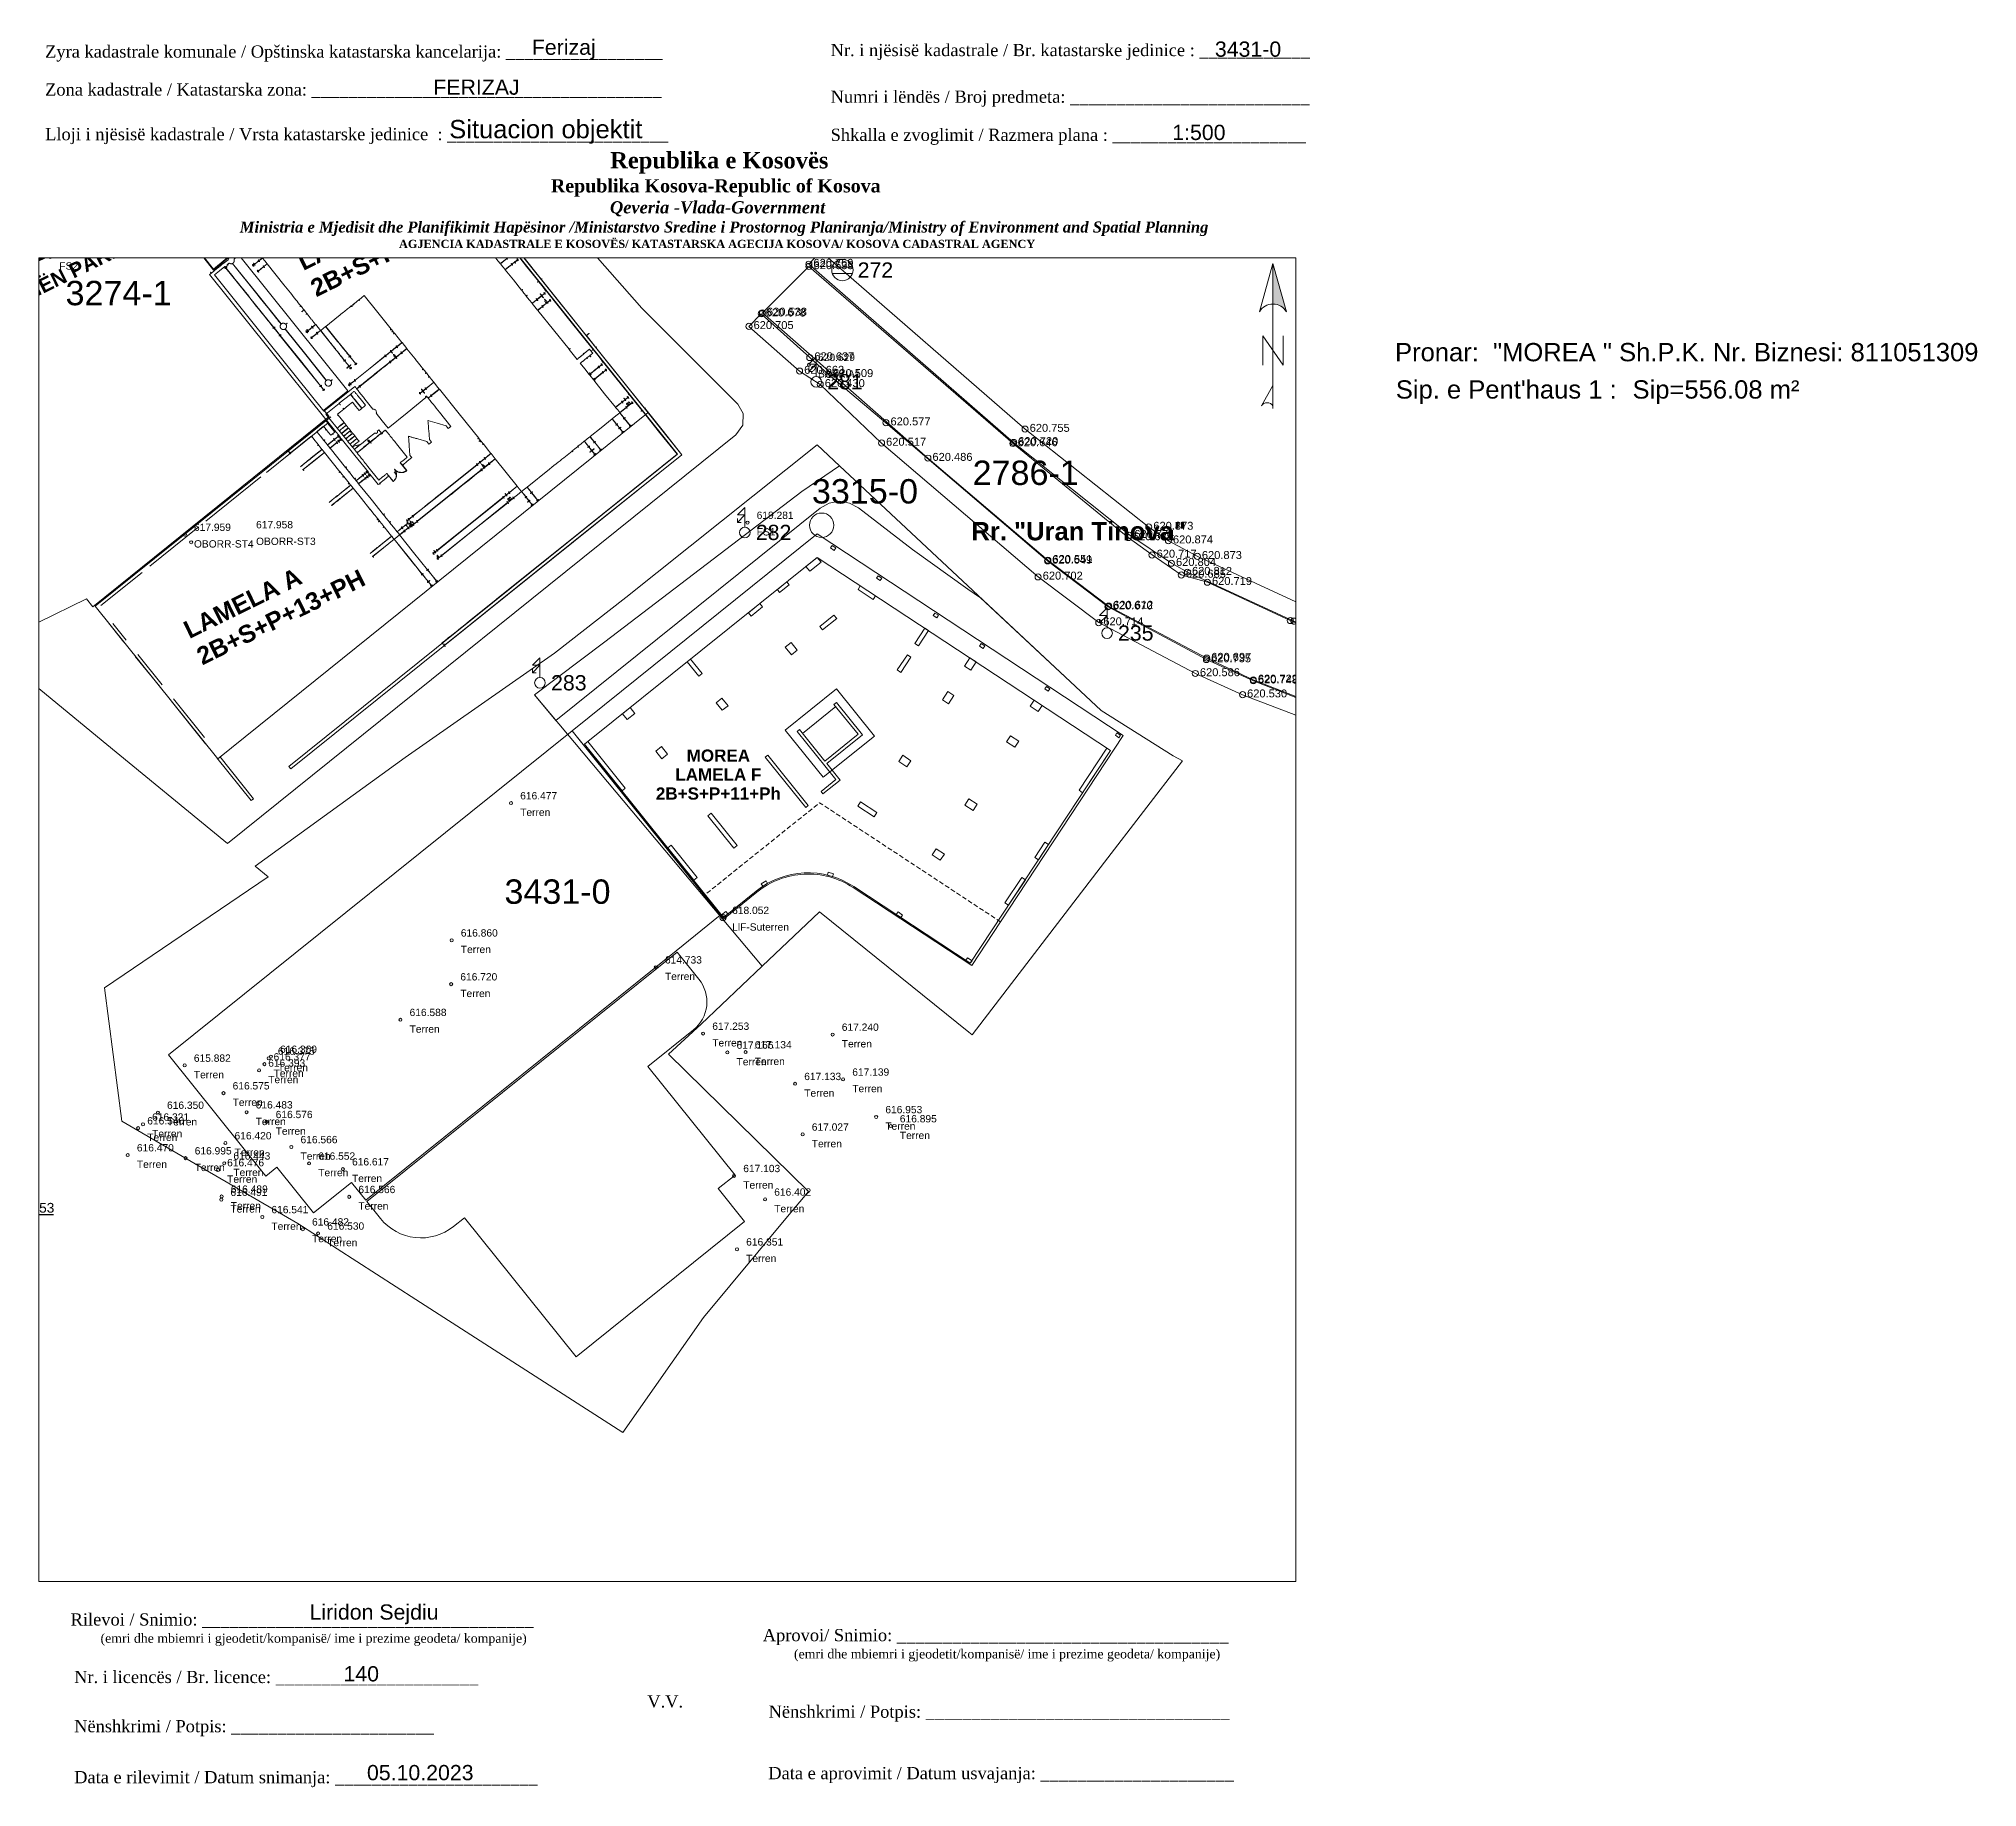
# Paper-space layout 'Layout1' of a CAD drawing. Header units: metres. Extents: x 1 to 319, y 1 to 288.
# The model-space entities are those that its viewports show. They can reach past a viewport. Long polylines and large blocks are cut down to what shows.
import ezdxf
from ezdxf import colors
from ezdxf.entities.mleader import LeaderData, LeaderLine
from ezdxf.math import Vec2, Vec3

# ---------------------------------------------------------------- set-up
doc = ezdxf.new("R2010")
doc.units = ezdxf.units.M
doc.header["$PDMODE"] = 32
doc.header["$PDSIZE"] = 0.5
doc.linetypes.add('DASHED', pattern=[0.75, 0.5, -0.25])
doc.layers.get('0').update_dxf_attribs({"lineweight": 0})
for name, color, linetype, lineweight in [('A - Bodrumi -1 Polyline_Pen_No__23', 30, 'Continuous', 0), ('A - Kati karakteristik polyline_Pen_No__8', 14, 'Continuous', 0), ('A - objekti 1 gjendja faktike_Pen_No__1', 7, 'Continuous', 0), ('A - objekti 1 gjendja faktike_Pen_No__3', 30, 'Continuous', 0), ('A - objekti 1 gjendja faktike_Pen_No__8', 14, 'Continuous', 0), ('A - Pllaka Perdhes kolollt v2', 1, 'Continuous', 0), ('A - Rrugë_Pen_No__82', 253, 'Continuous', 0), ('A - Shtyllat_Pen_No__20', 1, 'Continuous', 0), ('Asfallt', 97, 'Continuous', 0), ('asfalt pikat', 97, 'Continuous', 0), ('emrat e rrugeve', 7, 'Continuous', 0), ('etazha', 7, 'Continuous', 0), ('Korniza e jashtme', 7, 'Continuous', 0), ('lifti project', 4, 'Continuous', 0), ('ll-cde-shtyllat', 7, 'Continuous', 0), ('llg betimi themelet', 97, 'Continuous', 0), ('Matjet', 210, 'Continuous', 0), ('nr Parcela Fqinje', 251, 'Continuous', 0), ('Nr Parceles Baze', 7, 'Continuous', 0), ('parcela', 7, 'Continuous', 0), ('Parcela Baze', 7, 'Continuous', 0), ('prerja betimi', 19, 'Continuous', 13), ('Puset fekali', 30, 'Continuous', 0), ('shtyll elektrike', 1, 'Continuous', 0), ('shytllat', 5, 'Continuous', 0), ('Themel pllaka o3 ferizaj', 30, 'Continuous', 0), ('trotuar', 155, 'Continuous', 0), ('trotuar pikat', 155, 'Continuous', 0)]:
    doc.layers.add(name, color=color, linetype=linetype, lineweight=lineweight)
doc.styles.add('GENERATED_STYLE_1', font='arialbd.ttf')
doc.styles.get("Standard").update_dxf_attribs({"font": 'arial.ttf'})

psp = doc.layouts.get("Layout1")

# ---------------------------------------------------------------- texts
for s, height, p in [('3431-0', 2.5, (193.71, 285.23)), ('1:500', 2.5, (186.71, 271.57)), ('Pronar:  ', 3, (223.25, 235.28)), ("Sip. e Pent'haus 1 :", 3, (223.38, 229.16)), ('Liridon Sejdiu', 2.5, (45.23, 28.88)), ('140', 2.5, (50.8, 18.75)), ('05.10.2023', 2.5, (54.65, 2.54))]:
    psp.add_text(s, height=height).set_placement(p)
at = {"color": 1}
for s, p in [('"MOREA " Sh.P.K. Nr. Biznesi: 811051309', (239.32, 235.28)), ('Sip=556.08 m²', (262.2, 229.16))]:
    psp.add_text(s, height=3, dxfattribs=at).set_placement(p)
for s, insert, char_height, width, attachment_point in [('{\\fTimes New Roman|b0|i0|c0|p18;Zyra kadastrale komunale / Opštinska katastarska kancelarija: _________________}', (1.87, 287.09), 2, 100.6873, 1), ('Ferizaj', (86.93, 286.42), 2.5, 9.9735, 5), ('{\\fTimes New Roman|b0|i0|c0|p18;Nr. i njësisë kadastrale / Br. katastarske jedinice : ____________}', (130.69, 287.33), 2, 79.9484, 1), ('{\\fTimes New Roman|b0|i0|c0|p18;Zona kadastrale / Katastarska zona: ______________________________________}', (1.87, 280.86), 2, 100.6873, 1), ('FERIZAJ', (72.61, 280.23), 2.5, 41.1507, 5), ('{\\fTimes New Roman|b0|i0|c0|p18;Numri i lëndës / Broj predmeta: __________________________}', (130.69, 279.68), 2, 79.9484, 1), ('{\\fTimes New Roman|b0|i0|c0|p18;Lloji i njësisë kadastrale / Vrsta katastarske jedinice  : ________________________}', (1.87, 273.54), 2, 100.6873, 1), ('Situacion objektit', (83.98, 272.91), 3, 39.1059, 5), ('{\\fTimes New Roman|b0|i0|c0|p18;Shkalla e zvoglimit / Razmera plana : _____________________}', (130.69, 273.43), 2, 79.9484, 1), ('{\\fBook Antiqua|b1|i0|c0|p18;\\H1.333x;\\W9.9595;        \\W1;Republika e Kosovës\\fTimes New Roman|b1|i0|c0|p18;\\P\\fBook Antiqua|b1|i0|c0|p18;\\H0.8125x;\\W9.575;         \\W1;Republika Kosova-Republic of Kosova\\fTimes New Roman|b1|i0|c0|p18;\\P\\fBook Antiqua|b1|i1|c0|p18;\\H0.9233x;\\W9.6517;           \\W1;Qeveria -Vlada-Government \\P\\fTimes New Roman|b1|i1|c0|p18;\\H0.9x;\\W9.5477;   \\W1;Ministria e Mjedisit dhe Planifikimit Hapësinor /Ministarstvo Sredine i Prostornog Planiranja/Ministry of Environment and Spatial Planning\\P\\fBook Antiqua|b1|i0|c0|p18;\\H0.7406x;\\W9.0561;          \\W1;AGJENCIA KADASTRALE E KOSOVËS/ KATASTARSKA AGECIJA KOSOVA/ KOSOVA CADASTRAL AGENCY}', (14.32, 269.59), 2, 191.8237, 1), ('{\\fTimes New Roman|b0|i0|c0|p18;Rilevoi / Snimio: ____________________________________\\P     \\H0.75x;(emri dhe mbiemri i gjeodetit/kompanisë/ ime i prezime geodeta/ kompanije)}', (44.02, 27.25), 2, 74.7958, 5), ('{\\fTimes New Roman|b0|i0|c0|p18;Aprovoi/ Snimio: ____________________________________\\P     \\H0.75x;(emri dhe mbiemri i gjeodetit/kompanisë/ ime i prezime geodeta/ kompanije)}', (157.74, 24.68), 2, 74.7958, 5), ('{\\fTimes New Roman|b0|i0|c0|p18;Nr. i licencës / Br. licence: ______________________\\P                                }', (6.63, 20.48), 2, 83.344, 1), ('{\\fTimes New Roman|b0|i0|c0|p18;V.V.                                 }', (103.56, 15.44), 2, 5.7076, 5), ('{\\fTimes New Roman|b0|i0|c0|p18; Nënshkrimi / Potpis: _________________________________}', (119.76, 14.79), 2, 83.344, 1), ('{\\fTimes New Roman|b0|i0|c0|p18;Nënshkrimi / Potpis: ______________________\\P                                 }', (6.63, 12.41), 2, 83.344, 1), ('{\\fTimes New Roman|b0|i0|c0|p18;Data e rilevimit / Datum snimanja: ______________________\\P                                 }', (6.63, 4.04), 2, 83.344, 1), ('{\\fTimes New Roman|b0|i0|c0|p18; Data e aprovimit / Datum usvajanja: _____________________}', (119.71, 4.71), 2, 83.344, 1)]:
    psp.add_mtext(s, dxfattribs=dict(insert=insert, char_height=char_height, width=width, attachment_point=attachment_point))

msp = doc.modelspace()

# ---------------------------------------------------------------- texts
at = {"layer": 'A - objekti 1 gjendja faktike_Pen_No__3', "color": 0, "linetype": 'Continuous', "lineweight": 18, "attachment_point": 7, "rotation": 26.2086, "style": 'GENERATED_STYLE_1'}
for s, insert, char_height in [('\\A1;LAMELA B\\P2B+S+P+13+PH', (7511942.97, 4692369.05), 1.446), ('\\A1;BODRUMI NËN PARK', (7511911.87, 4692365.07), 1.2), ('\\A1;LAMELA A\\P2B+S+P+13+PH', (7511933.63, 4692338.86), 1.446)]:
    msp.add_mtext(s, dxfattribs=dict(at, insert=insert, char_height=char_height))
at = {"layer": 'A - objekti 1 gjendja faktike_Pen_No__3', "color": 30, "linetype": 'Continuous', "lineweight": 18, "insert": (7511910.48, 4692367.22), "char_height": 1, "width": 16.7692, "attachment_point": 7, "rotation": 26.2086, "style": 'GENERATED_STYLE_1'}
msp.add_mtext('\\A1;THEMEL PLLAKË B-1', dxfattribs=at)
at = {"layer": 'emrat e rrugeve', "color": 0, "style": 'GENERATED_STYLE_1'}
msp.add_text('Rr. "Uran Tinova"', height=1.5, dxfattribs=at).set_placement((7511996.68, 4692349.14))
at = {"layer": 'etazha', "color": 0, "insert": (7511975.93, 4692327.86), "char_height": 1, "attachment_point": 8, "line_spacing_factor": 0.933377, "style": 'GENERATED_STYLE_1'}
msp.add_mtext('\\A1;MOREA\\PLAMELA F\\P2B+S+P+11+Ph', dxfattribs=at)
at = {"layer": 'nr Parcela Fqinje'}
msp.add_text('2786-1', height=2, dxfattribs=at).set_placement((7511996.78, 4692353.68))
at = {"layer": 'Nr Parceles Baze'}
for s, p in [('3274-1', (7511922.4, 4692368.42)), ('3315-0', (7511983.6, 4692352.16)), ('3431-0', (7511958.39, 4692319.33))]:
    msp.add_text(s, height=2, dxfattribs=at).set_placement(p)

# ---------------------------------------------------------------- blocks, each defined once
blk = doc.blocks.new('*U7')
at = {"linetype": 'ByBlock', "lineweight": -2}
blk.add_hatch(color=0, dxfattribs=at).paths.add_polyline_path([(0, 562), (0, 301, -0.269143), (87, 250)])
at = {"color": 0, "linetype": 'ByBlock', "lineweight": -2}
for points in [[(87, 250, 0.580323), (-87, 250), (0, 562), (87, 250), (0, 562), (0, 300)], [(0, -356, 0.5), (-75, -356), (0, -225)]]:
    blk.add_lwpolyline(points, format="xyb", dxfattribs=at)
for points in [[(0, -375), (0, 562)], [(-66, -94), (-66, 94), (66, -94), (66, 94)]]:
    blk.add_lwpolyline(points, dxfattribs=at)
blk = doc.blocks.new('A$C51214811')
for points in [[(389.4, 419.9), (389.4, 417.5), (340.2, 417.5), (290.9, 417.5), (290.9, 418.1, 0.009548), (290.9, 418.4, 0.049915), (290.9, 418.5, 0.10733), (290.8, 418.6, 0.169902), (290.7, 418.7, 0.193767), (290.7, 418.6, 0.187015), (290.6, 418.6, 0.057148), (290.6, 418.4, 0.006439), (290.6, 418.1), (290.6, 417.5), (205.6, 417.5), (120.5, 417.5), (120.5, 417.7, 0.121751), (120.5, 417.8, 0.240809), (120.4, 417.9, 0.240762), (120.3, 417.8, 0.121725), (120.2, 417.7), (120.2, 417.5), (62.9, 417.5), (5.6, 417.5), (5.6, 417.7, 0.117178), (5.5, 417.8, 0.220971), (5.4, 417.9, 0.278484), (5.3, 417.9, 0.145254), (5.2, 417.7), (5.2, 417.5), (3.6, 417.5), (1.9, 417.5), (1.9, 410.8), (1.8, 404.1), (0.9, 404.1, 0.004595), (0.4, 404.1, 0.034244), (0.2, 404.1, 0.087488), (0.1, 404, 0.215956), (0, 403.9, 0.271434), (0, 403.9, 0.135392), (0.1, 403.8, 0.03688), (0.4, 403.8, 0.003525), (0.9, 403.8), (1.8, 403.8), (1.8, 395.5), (1.8, 387.2), (1.4, 387.2, 0.01883), (1.3, 387.2, 0.03053), (1.1, 387.2, 0.031449), (1, 387.2, 0.322437), (1, 387.1, 0.322621), (1, 387.1, 0.031364), (1.1, 387.1, 0.03048), (1.3, 387, 0.018798), (1.4, 387), (1.8, 387), (1.6, 386.6, 0.005), (1.5, 386.4, 0.007254), (1.4, 386.3, 0.004036), (1.3, 386.1, 0.112633), (1.3, 386.1, 0.342162), (1.4, 386, 0.178914), (1.5, 386, 0.082515), (1.6, 386.1, 0.057668), (1.7, 386.3, -0.724451), (1.8, 386.2, -0.01369), (1.8, 385.5, -0.005537), (1.8, 384.1, -0.000386), (1.8, 380.2), (1.8, 373.8), (1.4, 373.8, 0.01883), (1.3, 373.8, 0.03053), (1.1, 373.8, 0.031449), (1, 373.8, 0.322437), (1, 373.8, 0.323995), (1, 373.7, 0.030733), (1.1, 373.7, 0.030109), (1.3, 373.7, 0.018556), (1.4, 373.7), (1.9, 373.7), (1.6, 373.2, 0.004646), (1.4, 372.9, 0.058875), (1.4, 372.7, 0.283732), (1.4, 372.7, 0.184762), (1.4, 372.7, 0.147992), (1.5, 372.7, 0.039692), (1.6, 372.7, 0.036605), (1.6, 372.8, 0.030774), (1.7, 372.9, -0.749797), (1.8, 372.9, -0.001332), (1.8, 370.3, -0.001783), (1.8, 365.9, -0.000133), (1.8, 354.1), (1.8, 335), (1.4, 335, 0.01883), (1.3, 335, 0.03053), (1.1, 335, 0.031449), (1, 335, 0.322437), (1, 334.9, 0.322621), (1, 334.9, 0.031364), (1.1, 334.9, 0.03048), (1.3, 334.8, 0.018798), (1.4, 334.8), (1.8, 334.8), (1.6, 334.4, 0.005), (1.5, 334.2, 0.007254), (1.4, 334.1, 0.004036), (1.3, 333.9, 0.112633), (1.3, 333.9, 0.342162), (1.4, 333.8, 0.178914), (1.5, 333.8, 0.082515), (1.6, 333.9, 0.057668), (1.7, 334.1, -0.70103), (1.8, 334, -0.026995), (1.8, 333.6, -0.007612), (1.8, 332.6, -0.000511), (1.8, 329.6), (1.8, 324.9), (1.4, 324.9, 0.01883), (1.3, 324.9, 0.03053), (1.1, 324.9, 0.031449), (1, 324.9, 0.322437), (1, 324.9, 0.323995), (1, 324.8, 0.030733), (1.1, 324.8, 0.030109), (1.3, 324.8, 0.018556), (1.4, 324.8), (1.9, 324.8), (1.6, 324.3, 0.004646), (1.4, 324, 0.058875), (1.4, 323.8, 0.283732), (1.4, 323.8, 0.184762), (1.4, 323.8, 0.147992), (1.5, 323.8, 0.039692), (1.6, 323.8, 0.036605), (1.6, 323.9, 0.030774), (1.7, 324, -0.729247), (1.8, 324, -0.011115), (1.8, 323.2, -0.005014), (1.8, 321.6, -0.000353), (1.8, 317.3), (1.8, 310.3), (1.2, 310.3), (0.6, 310.3), (1.2, 310.2), (1.8, 310.2), (1.8, 308.7), (1.8, 307.1), (0.9, 307.1, 0.003525), (0.4, 307.1, 0.03688), (0.1, 307.1, 0.135392), (0, 307, 0.271434), (0, 306.9, 0.216015), (0.1, 306.9, 0.087454), (0.2, 306.8, 0.034227), (0.4, 306.8, 0.004591), (0.9, 306.8), (1.8, 306.7), (1.8, 265.7), (1.8, 224.6), (1.4, 224.6, 0.01883), (1.3, 224.6, 0.03053), (1.1, 224.6, 0.031449), (1, 224.6, 0.322437), (1, 224.5, 0.322621), (1, 224.5, 0.031364), (1.1, 224.5, 0.03048), (1.3, 224.4, 0.018798), (1.4, 224.4), (1.8, 224.4), (1.6, 224, 0.005), (1.5, 223.8, 0.007254), (1.4, 223.7, 0.004036), (1.3, 223.5, 0.112633), (1.3, 223.5, 0.342162), (1.4, 223.4, 0.178914), (1.5, 223.4, 0.082515), (1.6, 223.5, 0.057668), (1.7, 223.7, -0.696987), (1.8, 223.6, -0.029387), (1.8, 223.2, -0.007916), (1.8, 222.2, -0.000528), (1.8, 219.4), (1.8, 214.9), (1.4, 214.9, 0.01883), (1.3, 214.9, 0.03053), (1.1, 214.9, 0.031449), (1, 214.8, 0.322437), (1, 214.8, 0.323995), (1, 214.8, 0.030733), (1.1, 214.7, 0.030109), (1.3, 214.7, 0.018556), (1.4, 214.7), (1.9, 214.7), (1.6, 214.3, 0.004646), (1.4, 213.9, 0.058875), (1.4, 213.8, 0.283732), (1.4, 213.7, 0.184762), (1.4, 213.7, 0.147992), (1.5, 213.7, 0.039692), (1.6, 213.8, 0.036605), (1.6, 213.8, 0.030774), (1.7, 213.9, -0.739207), (1.8, 213.9, -0.006027), (1.8, 212.8, -0.003734), (1.8, 210.7, -0.000269), (1.8, 204.9), (1.8, 195.7), (0.9, 195.7, 0.003525), (0.4, 195.7, 0.03688), (0.1, 195.6, 0.135392), (0, 195.6, 0.271434), (0, 195.5, 0.216015), (0.1, 195.4, 0.087454), (0.2, 195.4, 0.034227), (0.4, 195.4, 0.004591), (0.9, 195.4), (1.8, 195.3), (1.8, 171.3), (1.8, 147.2), (1.4, 147.2, 0.01883), (1.3, 147.2, 0.03053), (1.1, 147.2, 0.031449), (1, 147.1, 0.322437), (1, 147.1, 0.323995), (1, 147.1, 0.030733), (1.1, 147.1, 0.030109), (1.3, 147, 0.018556), (1.4, 147), (1.9, 147), (1.6, 146.6, 0.004646), (1.4, 146.2, 0.058875), (1.4, 146.1, 0.283732), (1.4, 146, 0.184762), (1.4, 146, 0.147992), (1.5, 146, 0.039692), (1.6, 146.1, 0.036605), (1.6, 146.2, 0.030774), (1.7, 146.2, -0.682908), (1.8, 146.2, -0.037889), (1.8, 145.9, -0.008893), (1.8, 145, -0.000583), (1.8, 142.4), (1.8, 138.4), (1.4, 138.4, 0.014068), (1.2, 138.4, 0.058865), (1.1, 138.4, 0.122766), (1, 138.3, 0.200296), (1, 138.3, 0.199703), (1, 138.2, 0.122981), (1.1, 138.2, 0.059108), (1.2, 138.2, 0.014185), (1.4, 138.1), (1.8, 138.1), (1.6, 137.7, 0.025904), (1.4, 137.4, 0.148185), (1.4, 137.2, 0.571902), (1.5, 137.2, 0.057424), (1.6, 137.4), (1.8, 137.6), (1.8, 132.4), (1.8, 127.2), (1.2, 127.2), (0.6, 127.2), (1.2, 127.2), (1.8, 127.1), (1.8, 116.2), (1.8, 105.2), (1.6, 104.7, 0.065452), (1.1, 103.6, 0.062902), (1, 102.5, 0.064063), (1.2, 101.3, 0.073024), (1.6, 100.3), (1.8, 100), (1.8, 95.4), (1.8, 90.8), (1.4, 90.8, 0.014068), (1.2, 90.8, 0.058865), (1.1, 90.7, 0.122766), (1, 90.7, 0.200296), (1, 90.6, 0.188641), (1, 90.6, 0.12648), (1.1, 90.5, 0.063857), (1.2, 90.5, 0.016668), (1.4, 90.5, -0.015671), (1.5, 90.5, -0.02567), (1.6, 90.5, -0.023434), (1.7, 90.5, -0.342127), (1.8, 90.5, -0.111035), (1.8, 90.4, -0.00754), (1.7, 90.3, -0.010506), (1.6, 90.2, -0.007675), (1.6, 90.1, 0.008462), (1.4, 89.8, 0.082221), (1.4, 89.7, 0.306756), (1.4, 89.6, 0.143541), (1.5, 89.6, 0.140065), (1.5, 89.6, 0.048038), (1.6, 89.7, 0.04323), (1.7, 89.7, 0.038085), (1.7, 89.8, -0.767315), (1.8, 89.8, -0.003189), (1.8, 88.4, -0.003051), (1.8, 86, -0.000311), (1.8, 80.4), (1.8, 70.8), (1, 70.8, 0.003739), (0.4, 70.8, 0.038603), (0.2, 70.8, 0.141275), (0.1, 70.7, 0.263156), (0.1, 70.7, 0.210759), (0.1, 70.6, 0.090295), (0.3, 70.5, 0.03574), (0.5, 70.5, 0.004945), (1, 70.5), (1.8, 70.5), (1.9, 69.1), (1.9, 67.7), (129.4, 67.7), (256.8, 67.7), (256.8, 65.3), (256.8, 62.9), (256.2, 62.8), (255.6, 62.8), (256.2, 62.8), (256.8, 62.8), (256.8, 55.2), (256.8, 47.5), (256.4, 47.5, 0.01883), (256.2, 47.5, 0.03053), (256.1, 47.5, 0.031449), (256, 47.5, 0.322437), (256, 47.5, 0.324455), (256, 47.4, 0.030522), (256.1, 47.4, 0.029984), (256.2, 47.4, 0.018474), (256.4, 47.4), (256.8, 47.4), (256.6, 46.9, 0.003411), (256.4, 46.6, 0.063933), (256.3, 46.4, 0.336766), (256.4, 46.4, 0.129778), (256.4, 46.4, 0.140065), (256.5, 46.4, 0.048038), (256.6, 46.4, 0.04323), (256.6, 46.5, 0.038085), (256.7, 46.6, -0.736306), (256.8, 46.6, -0.018558), (256.8, 46.1, -0.007043), (256.8, 45, -0.000656), (256.8, 42.5), (256.8, 38.1), (256.4, 38.1, 0.014459), (256.2, 38.1, 0.056061), (256.1, 38.1, 0.113132), (256, 38.1, 0.21271), (256, 38, 0.214386), (256, 38, 0.09703), (256.1, 37.9, 0.053321), (256.2, 37.9, 0.0163), (256.4, 37.9), (256.8, 37.9), (256.6, 37.4, 0.028414), (256.4, 37.1, 0.155884), (256.4, 37, 0.566946), (256.5, 36.9, 0.057366), (256.6, 37.1), (256.8, 37.3), (256.8, 19), (256.8, 0.6), (256.3, 0.6, 0.015182), (256.1, 0.6, 0.030501), (255.9, 0.5, 0.035837), (255.8, 0.5, 0.223019), (255.8, 0.4, 0.338826), (255.8, 0.4, 0.095119), (255.8, 0.4, 0.041244), (256, 0.3, 0.009683), (256.3, 0.3, -0.008944), (256.6, 0.3, -0.060803), (256.7, 0.3, -0.137221), (256.8, 0.3, -0.123333), (256.9, 0.2, 0.142543), (256.9, 0, 0.189382), (257, 0, 0.189382), (257.2, 0, 0.142543), (257.2, 0.2, -0.10515), (257.3, 0.3, -0.136243), (257.3, 0.3, -0.073882), (257.5, 0.3, -0.014834), (257.7, 0.3, 0.014606), (257.9, 0.3, 0.059971), (258, 0.4, 0.123714), (258.1, 0.4, 0.19762), (258.1, 0.5, 0.200296), (258.1, 0.5, 0.122766), (258, 0.6, 0.058865), (257.9, 0.6, 0.014068), (257.7, 0.6), (257.3, 0.6), (257.3, 0.9, -0.035807), (257.3, 1.1, -0.055796), (257.3, 1.2, -0.060488), (257.4, 1.3, -0.052255), (257.4, 1.4), (257.6, 1.6), (258.4, 0.9, 0.005547), (258.6, 0.6, 0.008462), (258.9, 0.4, 0.003913), (259.1, 0.2, 0.181017), (259.2, 0.2, 0.180395), (259.2, 0.2, 0.003711), (259.4, 0.4, 0.008211), (259.7, 0.6, 0.005372), (260, 0.9, -0.004777), (260.4, 1.3, -0.035269), (260.6, 1.5, -0.093162), (260.7, 1.5, -0.240508), (260.8, 1.5, -0.107313), (260.9, 1.4, -0.05033), (260.9, 1.3, -0.039979), (261, 1.2, -0.022373), (261, 1), (261, 0.6), (260.5, 0.6, 0.018956), (260.1, 0.5, 0.324584), (260, 0.4, 0.445195), (260, 0.4, 0.020532), (260.5, 0.3, -0.010299), (260.7, 0.3, -0.064527), (260.9, 0.3, -0.137837), (261, 0.3, -0.117582), (261, 0.2, 0.142543), (261.1, 0, 0.189382), (261.2, 0, 0.189382), (261.3, 0, 0.142543), (261.4, 0.2, -0.181746), (261.5, 0.3, -0.127595), (261.6, 0.3, -0.131321), (261.8, 0.3, -0.195002), (261.9, 0.2, 0.081035), (261.9, 0.2, 0.065663), (261.9, 0.1, 0.06652), (262, 0.1, 0.088478), (262, 0.1, 0.096942), (262.1, 0.1, 0.097427), (262.1, 0.1, 0.098422), (262.1, 0.2, 0.101174), (262.2, 0.2, -0.064853), (262.2, 0.3, -0.082425), (262.2, 0.3, -0.098894), (262.2, 0.3, -0.148195), (262.2, 0.3, 0.148195), (262.3, 0.3, 0.098894), (262.3, 0.4, 0.082425), (262.3, 0.4, 0.064853), (262.3, 0.5, 0.064853), (262.3, 0.5, 0.082425), (262.3, 0.6, 0.098894), (262.3, 0.6, 0.148195), (262.2, 0.6, -0.333522), (262.2, 0.6, -0.026401), (262.2, 0.7, -0.027515), (262.2, 0.9, -0.016878), (262.2, 1.1, 0.00915), (262.2, 1.3, 0.071543), (262.1, 1.4, 0.204662), (262.1, 1.5, 0.158528), (262, 1.5, 0.149402), (261.9, 1.5, 0.109659), (261.9, 1.4, 0.059101), (261.9, 1.3, 0.014771), (261.8, 1, -0.010527), (261.8, 0.8, -0.096178), (261.8, 0.7, -0.201009), (261.7, 0.6, -0.073654), (261.6, 0.6), (261.4, 0.6), (261.4, 18.7), (261.4, 36.8), (261.6, 37.1), (261.8, 37.3), (261.8, 37, 0.046025), (261.8, 36.7, 0.077695), (261.9, 36.5, 0.153779), (262, 36.4, 0.323268), (262.1, 36.4, 0.173476), (262.1, 36.5, 0.00632), (262.1, 36.7, 0.010901), (262.2, 36.9, 0.007362), (262.2, 37.2), (262.2, 37.9), (269.5, 37.9), (276.8, 37.9), (276.6, 37.5, 0.022251), (276.5, 37.3, 0.053466), (276.4, 37.1, 0.105612), (276.4, 36.9, 0.358625), (276.4, 36.9, 0.209335), (276.5, 36.9, 0.022051), (276.5, 37, 0.024308), (276.6, 37.1, 0.017141), (276.7, 37.2), (276.8, 37.5), (276.9, 37, 0.013488), (276.9, 36.5, 0.580342), (277, 36.4, 0.210817), (277.1, 36.6, 0.009535), (277.1, 37.2), (277.1, 37.9), (280.9, 37.9), (284.7, 37.9), (284.7, 19, 0.000291), (284.8, 10.6, 0.000828), (284.8, 4.8, 0.000039), (284.8, 0.1, 0.412858), (284.8, 0.1, 0.412858), (284.9, 0.1, 0.000039), (284.9, 4.8, 0.000828), (284.9, 10.6, 0.000291), (284.9, 19), (284.9, 37.9), (287.5, 37.9), (290.1, 37.9), (290.1, 19.2), (290.1, 0.6), (289.9, 0.6, 0.061947), (289.7, 0.5, 0.261688), (289.6, 0.4, 0.376783), (289.6, 0.4, 0.077948), (289.8, 0.3, -0.042924), (289.9, 0.3, -0.068853), (290, 0.3, -0.083393), (290.1, 0.2, -0.105792), (290.1, 0.2, 0.018157), (290.2, 0.1, 0.289816), (290.2, 0.1, 0.225928), (290.2, 0.1, 0.011806), (290.3, 0.2, -0.126283), (290.4, 0.3, -0.066919), (290.5, 0.3, -0.034697), (290.7, 0.3, -0.006882), (291.2, 0.3, 0.005824), (291.6, 0.3, 0.034858), (291.8, 0.4, 0.083308), (291.9, 0.4, 0.275591), (291.9, 0.5, 0.280451), (291.9, 0.5, 0.080293), (291.8, 0.6, 0.033635), (291.6, 0.6, 0.005528), (291.1, 0.6), (290.3, 0.6), (290.3, 19.2), (290.3, 37.9), (307.1, 37.9), (323.9, 37.9), (323.7, 37.4, 0.022225), (323.5, 37.1, 0.222541), (323.5, 36.9, 0.536942), (323.6, 36.9, 0.030691), (323.8, 37.2), (324, 37.5), (324, 37, 0.014871), (324.1, 36.5, 0.612674), (324.1, 36.5, 0.191836), (324.2, 36.6, 0.010594), (324.2, 37.2), (324.3, 37.9), (328.2, 37.9, -0.000794), (329.8, 37.9, -0.001324), (331, 37.9, -0.000071), (332.2, 37.9, -0.411651), (332.2, 37.9, -0.118776), (332.2, 37.8, -0.002401), (332.1, 37.7, -0.005535), (332.1, 37.6, -0.003675), (332, 37.5, 0.011167), (331.9, 37.3, 0.013731), (331.8, 37.2, 0.012176), (331.8, 37, 0.090598), (331.8, 37, 0.192997), (331.8, 36.9, 0.340288), (331.9, 36.9, 0.109392), (332, 37, 0.035201), (332.1, 37.2), (332.3, 37.4), (332.3, 36.9, 0.012342), (332.3, 36.7, 0.047346), (332.4, 36.5, 0.091756), (332.4, 36.4, 0.224419), (332.5, 36.4, 0.269279), (332.5, 36.5, 0.079408), (332.6, 36.6, 0.03557), (332.6, 36.8, 0.006611), (332.6, 37.2), (332.6, 37.9), (338.3, 37.9), (343.9, 37.9), (343.7, 37.5, 0.014122), (343.6, 37.4, 0.016351), (343.5, 37.2, 0.015522), (343.5, 37.1, 0.086748), (343.5, 37, 0.153061), (343.5, 36.9, 0.384928), (343.6, 36.9, 0.122288), (343.7, 37, 0.033834), (343.8, 37.2), (343.9, 37.5), (344, 37, 0.01551), (344, 36.7, 0.028269), (344, 36.6, 0.030562), (344.1, 36.4, 0.222764), (344.1, 36.4, 0.394072), (344.2, 36.4, 0.061095), (344.2, 36.5, 0.029435), (344.2, 36.8, 0.006363), (344.2, 37.1), (344.2, 37.9), (345.8, 37.9), (347.4, 37.9), (347.4, 19, 0.000291), (347.4, 10.6, 0.000828), (347.4, 4.8, 0.000039), (347.4, 0.1, 0.412858), (347.4, 0.1, 0.412858), (347.5, 0.1, 0.000039), (347.5, 4.8, 0.000828), (347.5, 10.6, 0.000291), (347.5, 19), (347.5, 37.9), (350.1, 37.9), (352.7, 37.9), (352.7, 19, 0.000292), (352.7, 10.7, 0.000828), (352.7, 4.9, 0.000039), (352.8, 0.2, 0.412526), (352.8, 0.1, 0.412526), (352.9, 0.2, 0.000039), (352.9, 4.9, 0.000828), (352.9, 10.7, 0.000292), (352.9, 19), (352.9, 37.9), (371.2, 37.9), (389.4, 37.9), (389.4, 37.6, 0.033607), (389.4, 37.5, 0.082504), (389.4, 37.5, 0.12651), (389.5, 37.4, 0.152103), (389.5, 37.4, 0.152103), (389.6, 37.4, 0.12651), (389.6, 37.5, 0.082504), (389.6, 37.5, 0.033607), (389.7, 37.6), (389.7, 37.9), (398.2, 37.9, -0.000692), (401.5, 37.9, -0.001155), (404.3, 37.9, -0.000054), (406.8, 37.9, -0.424202), (406.8, 37.8, -0.10382), (406.8, 37.8, -0.007062), (406.8, 37.7, -0.009869), (406.7, 37.6, -0.007234), (406.6, 37.4, 0.012708), (406.5, 37.3, 0.015414), (406.5, 37.2, 0.01405), (406.4, 37, 0.095102), (406.4, 37, 0.218217), (406.4, 36.9, 0.339983), (406.5, 36.9, 0.086405), (406.6, 37, 0.02268), (406.8, 37.2), (407, 37.6), (407, 37, 0.012065), (407, 36.7, 0.0222), (407, 36.5, 0.01921), (407, 36.4, 0.352506), (407.1, 36.4, 0.365646), (407.1, 36.4, 0.014491), (407.1, 36.6, 0.018502), (407.2, 36.8, 0.009164), (407.2, 37.1), (407.2, 37.9), (408.7, 37.9), (410.2, 37.9), (410, 37.4, 0.022225), (409.8, 37.1, 0.222541), (409.8, 36.9, 0.536942), (409.9, 36.9, 0.030691), (410.1, 37.2), (410.3, 37.5), (410.3, 37, 0.013173), (410.3, 36.5, 0.596495), (410.4, 36.4, 0.206959), (410.5, 36.6, 0.009832), (410.5, 37.2), (410.6, 37.9), (415.4, 37.9), (420.2, 37.9), (420, 37.5, 0.015453), (419.9, 37.4, 0.017323), (419.8, 37.2, 0.016828), (419.8, 37.1, 0.083114), (419.8, 37, 0.026666), (419.8, 36.9, 0.392043), (419.8, 36.9, 0.170615), (419.8, 36.9, 0.007314), (419.9, 37, 0.032777), (420, 37.1, 0.022657), (420.1, 37.2, 0.022921), (420.1, 37.3, 0.042754), (420.2, 37.3, -0.223787), (420.2, 37.4, -0.426246), (420.2, 37.4, -0.047928), (420.3, 37.2, -0.006773), (420.3, 37, 0.012564), (420.3, 36.5, 0.568272), (420.4, 36.4, 0.22225), (420.5, 36.6, 0.00922), (420.5, 37.2), (420.5, 37.9), (428.7, 37.9), (436.9, 37.9), (436.9, 19, 0.000291), (436.9, 10.6, 0.000828), (437, 4.8, 0.000039), (437, 0.1, 0.412858), (437, 0.1, 0.412858), (437.1, 0.1, 0.000039), (437.1, 4.8, 0.000828), (437.1, 10.6, 0.000291), (437.1, 19), (437.1, 37.9), (439.7, 37.9), (442.3, 37.9), (442.3, 19.2), (442.3, 0.6), (442.1, 0.6, 0.07936), (441.9, 0.5, 0.235729), (441.9, 0.4, 0.344765), (441.9, 0.4, 0.106575), (442, 0.3, -0.060886), (442.1, 0.3, -0.065899), (442.2, 0.3, -0.07192), (442.3, 0.2, -0.102185), (442.3, 0.2, 0.018157), (442.4, 0.1, 0.289816), (442.4, 0.1, 0.225928), (442.4, 0.1, 0.011806), (442.5, 0.2, -0.129289), (442.6, 0.3, -0.065826), (442.7, 0.3, -0.033394), (443, 0.3, -0.006314), (443.4, 0.3, 0.005421), (443.8, 0.3, 0.033183), (444.1, 0.4, 0.079155), (444.2, 0.4, 0.282275), (444.2, 0.5, 0.286822), (444.2, 0.5, 0.076301), (444.1, 0.6, 0.032071), (443.8, 0.6, 0.005163), (443.4, 0.6), (442.5, 0.6), (442.5, 19.2), (442.5, 37.9), (473, 37.9, -0.000195), (484.7, 37.9, -0.000326), (494.5, 37.9, -0.000004), (503.4, 37.9, -0.425827), (503.4, 37.8, -0.10382), (503.4, 37.8, -0.007062), (503.4, 37.7, -0.009869), (503.3, 37.6, -0.007234), (503.2, 37.4, 0.012708), (503.1, 37.3, 0.015414), (503.1, 37.2, 0.01405), (503, 37, 0.095102), (503, 37, 0.218217), (503.1, 36.9, 0.339983), (503.1, 36.9, 0.086405), (503.2, 37, 0.02268), (503.4, 37.2), (503.6, 37.6), (503.6, 37, 0.012065), (503.6, 36.7, 0.0222), (503.6, 36.5, 0.01921), (503.7, 36.4, 0.352506), (503.7, 36.4, 0.365646), (503.7, 36.4, 0.014491), (503.8, 36.6, 0.018502), (503.8, 36.8, 0.009164), (503.8, 37.1), (503.8, 37.9), (510.3, 37.9), (516.7, 37.9), (516.5, 37.5, 0.022251), (516.4, 37.3, 0.053466), (516.3, 37.1, 0.105612), (516.3, 36.9, 0.358625), (516.4, 36.9, 0.209335), (516.4, 36.9, 0.022051), (516.5, 37, 0.024308), (516.5, 37.1, 0.017141), (516.6, 37.2), (516.8, 37.5), (516.8, 37, 0.013488), (516.9, 36.5, 0.580342), (516.9, 36.4, 0.210817), (517, 36.6, 0.009535), (517, 37.2), (517.1, 37.9), (520.3, 37.9), (523.5, 37.9), (523.2, 37.5, 0.014935), (523.1, 37.3, 0.03864), (523.1, 37.1, 0.056736), (523, 37, 0.222893), (523.1, 36.9, 0.261617), (523.1, 36.9, 0.12066), (523.2, 37, 0.060267), (523.2, 37, 0.019457), (523.3, 37.2), (523.5, 37.5), (523.6, 37, 0.012564), (523.6, 36.5, 0.568272), (523.7, 36.4, 0.22225), (523.8, 36.6, 0.00922), (523.8, 37.2), (523.8, 37.9), (524.3, 37.9, 0.012253), (524.5, 37.9, 0.054817), (524.7, 37.9, 0.118676), (524.7, 38, 0.210594), (524.8, 38, 0.201256), (524.7, 38.1, 0.122414), (524.7, 38.1, 0.058474), (524.5, 38.1, 0.013882), (524.3, 38.1), (523.9, 38.1), (524.1, 38.5, 0.010753), (524.2, 38.7, 0.013531), (524.3, 38.8, 0.011674), (524.3, 38.9, 0.096868), (524.3, 39, 0.218616), (524.3, 39.1, 0.30655), (524.2, 39.1, 0.101596), (524.1, 39, 0.034596), (524, 38.8), (523.8, 38.5), (523.8, 39.1, 0.009996), (523.8, 39.3, 0.048921), (523.8, 39.5, 0.110787), (523.8, 39.6, 0.227124), (523.7, 39.6, 0.266366), (523.6, 39.6, 0.088943), (523.6, 39.4, 0.037256), (523.6, 39.2, 0.00643), (523.6, 38.9), (523.6, 38.1), (520.4, 38.1, -0.001874), (519.2, 38.2, -0.003126), (518.2, 38.2, -0.000394), (517.3, 38.2, -0.409902), (517.2, 38.2, -0.111035), (517.2, 38.3, -0.00754), (517.3, 38.4, -0.010506), (517.4, 38.5, -0.007675), (517.4, 38.6, 0.007234), (517.5, 38.7, 0.009869), (517.6, 38.9, 0.007062), (517.6, 39, 0.10382), (517.6, 39, 0.333117), (517.6, 39.1, 0.147749), (517.5, 39.1, 0.096128), (517.4, 39, 0.135121), (517.3, 38.9, -0.756009), (517.3, 38.9, -0.013651), (517.3, 39.2, -0.011714), (517.2, 39.5, -0.00567), (517.2, 39.9, 0.003898), (517.2, 40.5, 0.026247), (517.2, 40.8, 0.058328), (517.1, 40.9, 0.252636), (517, 41, 0.361219), (517, 41, 0.058268), (516.9, 40.8, 0.021911), (516.9, 40.4, 0.002461), (516.8, 39.6), (516.8, 38.1), (510.4, 38.1), (503.9, 38.1), (504.2, 38.5, 0.008959), (504.3, 38.8, 0.069373), (504.4, 39, 0.25141), (504.3, 39, 0.198121), (504.3, 39.1, 0.180386), (504.2, 39.1, 0.035725), (504.1, 39, 0.033672), (504.1, 38.9, 0.025766), (504, 38.8), (503.8, 38.4), (503.8, 39, 0.010857), (503.8, 39.5, 0.597596), (503.7, 39.6, 0.219319), (503.6, 39.4, 0.009046), (503.6, 38.9), (503.6, 38.1), (473.1, 38.1), (442.5, 38.1), (442.5, 42.8), (442.5, 47.4), (473, 47.4), (503.5, 47.4), (503.3, 47.1, -0.004855), (503.3, 46.9, -0.005537), (503.2, 46.8, -0.005042), (503.1, 46.7, -0.030884), (503.1, 46.7, 0.094374), (503, 46.6, 0.116251), (503, 46.5, 0.159083), (503.1, 46.4, 0.211125), (503.1, 46.4, 0.175744), (503.2, 46.4, 0.030637), (503.3, 46.5, 0.030019), (503.3, 46.6, 0.022931), (503.4, 46.7), (503.6, 47), (503.6, 46.4, 0.013372), (503.6, 46.2, 0.023366), (503.6, 46, 0.020491), (503.7, 45.9, 0.346819), (503.7, 45.8, 0.365646), (503.7, 45.9, 0.014491), (503.8, 46.1, 0.018502), (503.8, 46.3, 0.009164), (503.8, 46.6), (503.8, 47.4), (513.6, 47.4), (523.5, 47.4), (523.2, 46.9, 0.004639), (523.1, 46.6, 0.060119), (523, 46.4, 0.289671), (523, 46.4, 0.17782), (523.1, 46.4, 0.174943), (523.1, 46.4, 0.032609), (523.2, 46.4, 0.031428), (523.3, 46.6, 0.024173), (523.4, 46.7), (523.6, 47), (523.6, 46.4, 0.008975), (523.6, 46.1, 0.045684), (523.6, 46, 0.104993), (523.6, 45.9, 0.2369), (523.7, 45.8, 0.273642), (523.8, 45.9, 0.084509), (523.8, 46, 0.035355), (523.8, 46.2, 0.005946), (523.8, 46.6), (523.8, 47.4), (524.3, 47.4, 0.017105), (524.5, 47.4, 0.027868), (524.6, 47.4, 0.026982), (524.7, 47.4, 0.332234), (524.8, 47.5, 0.324248), (524.7, 47.5, 0.030617), (524.6, 47.5, 0.03004), (524.5, 47.5, 0.018511), (524.3, 47.5), (523.9, 47.5), (524.1, 47.9, 0.011597), (524.2, 48.1, 0.014102), (524.3, 48.2, 0.012683), (524.3, 48.4, 0.089272), (524.3, 48.4, 0.171861), (524.3, 48.5, 0.352784), (524.2, 48.5, 0.117079), (524.1, 48.5, 0.034501), (524, 48.3), (523.9, 48), (523.8, 48.5, 0.017263), (523.8, 48.7, 0.029087), (523.8, 48.9, 0.030909), (523.7, 49, 0.218326), (523.7, 49, 0.394038), (523.6, 49, 0.06108), (523.6, 48.9, 0.029434), (523.6, 48.7, 0.006363), (523.6, 48.3), (523.6, 47.5), (513.8, 47.5, -0.000606), (510, 47.5, -0.001011), (506.8, 47.6, -0.000041), (504, 47.6, -0.42449), (503.9, 47.6, -0.10382), (504, 47.6, -0.007062), (504, 47.7, -0.009869), (504.1, 47.9, -0.007234), (504.2, 48, 0.012708), (504.2, 48.1, 0.015414), (504.3, 48.3, 0.01405), (504.4, 48.4, 0.095102), (504.4, 48.4, 0.218217), (504.3, 48.5, 0.339983), (504.3, 48.5, 0.086405), (504.1, 48.4, 0.02268), (504, 48.2), (503.8, 47.8), (503.8, 48.4, 0.012065), (503.8, 48.7, 0.0222), (503.8, 48.9, 0.01921), (503.7, 49, 0.352506), (503.7, 49.1, 0.365646), (503.7, 49, 0.014491), (503.6, 48.9, 0.018502), (503.6, 48.6, 0.009164), (503.6, 48.3), (503.6, 47.5), (473.1, 47.5), (442.5, 47.5), (442.5, 51.7), (442.5, 55.9), (442.9, 55.7, 0.009739), (443.1, 55.6, 0.012571), (443.2, 55.6, 0.010376), (443.3, 55.5, 0.10017), (443.4, 55.5, 0.236673), (443.4, 55.5, 0.292619), (443.4, 55.6, 0.096763), (443.4, 55.7, 0.034999), (443.2, 55.8), (442.9, 56), (443.4, 56, 0.009996), (443.7, 56, 0.048921), (443.9, 56, 0.110787), (443.9, 56.1, 0.227124), (444, 56.1, 0.266366), (443.9, 56.2, 0.088943), (443.8, 56.2, 0.037256), (443.6, 56.2, 0.00643), (443.2, 56.3), (442.5, 56.3), (442.5, 59.4), (442.5, 62.6), (443, 62.3, 0.003301), (443.3, 62.2, 0.070197), (443.4, 62.1, 0.363688), (443.4, 62.1, 0.104061), (443.5, 62.2, 0.141098), (443.4, 62.3, 0.054884), (443.4, 62.3, 0.048646), (443.3, 62.4, 0.043072), (443.2, 62.5, -0.049777), (443.1, 62.5, -0.602432), (443.1, 62.5, -0.067959), (443.2, 62.6, -0.002829), (443.6, 62.6, 0.008522), (444, 62.6, 0.045042), (444.1, 62.7, 0.09719), (444.2, 62.7, 0.1805), (444.3, 62.8, 0.263054), (444.3, 62.9, 0.141058), (444.2, 62.9, 0.038591), (443.9, 62.9, 0.003742), (443.4, 62.9), (442.5, 62.9), (442.5, 64.4), (442.5, 65.9), (442.9, 65.7, 0.012935), (443.2, 65.5, 0.071612), (443.3, 65.5, 0.22351), (443.4, 65.5, 0.224566), (443.5, 65.6, 0.180386), (443.4, 65.6, 0.035725), (443.4, 65.7, 0.033672), (443.3, 65.8, 0.025766), (443.1, 65.9), (442.8, 66), (443.4, 66.1, 0.010792), (443.9, 66.1, 0.592931), (443.9, 66.2, 0.223007), (443.8, 66.2, 0.009041), (443.2, 66.2), (442.5, 66.2), (442.5, 66.7, 0.017296), (442.5, 67.1, 0.277549), (442.4, 67.2, 0.479493), (442.3, 67.2, 0.021217), (442.3, 66.8, -0.013731), (442.3, 66.7, -0.022462), (442.3, 66.5, -0.01844), (442.2, 66.4, -0.346182), (442.2, 66.4, -0.104965), (442.2, 66.4, -0.006308), (442.1, 66.5, -0.00923), (441.9, 66.5, -0.006674), (441.8, 66.6, 0.013532), (441.7, 66.7, 0.016098), (441.5, 66.8, 0.014983), (441.4, 66.8, 0.092704), (441.4, 66.8, 0.297128), (441.3, 66.8, 0.267174), (441.3, 66.7, 0.077583), (441.4, 66.6, 0.02963), (441.6, 66.4), (442, 66.2), (441.4, 66.2, 0.012089), (441.1, 66.2, 0.022171), (440.9, 66.2, 0.019132), (440.8, 66.2, 0.352327), (440.8, 66.2, 0.365646), (440.8, 66.1, 0.014491), (441, 66.1, 0.018502), (441.2, 66.1, 0.009164), (441.5, 66.1), (442.3, 66.1), (442.3, 64.5), (442.3, 63), (441.9, 63.2, 0.026859), (441.6, 63.4, 0.156498), (441.4, 63.4, 0.597124), (441.3, 63.4, 0.047591), (441.6, 63.2), (441.9, 62.9), (441.4, 62.9, 0.015205), (441.2, 62.9, 0.021581), (441, 62.9, 0.018482), (440.8, 62.9, 0.201716), (440.8, 62.9, 0.340689), (440.8, 62.8, 0.140728), (440.9, 62.7, 0.03731), (441.1, 62.7, 0.004551), (441.6, 62.6), (442.3, 62.6), (442.3, 59.5, -0.00193), (442.3, 58.3, -0.003219), (442.3, 57.3, -0.000417), (442.2, 56.4, -0.4097), (442.2, 56.4, -0.111035), (442.2, 56.4, -0.00754), (442.1, 56.5, -0.010506), (441.9, 56.6, -0.007675), (441.8, 56.6, 0.012268), (441.7, 56.7, 0.014838), (441.5, 56.8, 0.013493), (441.4, 56.8, 0.091427), (441.4, 56.8, 0.218368), (441.3, 56.8, 0.327856), (441.3, 56.7, 0.096132), (441.4, 56.6, 0.03056), (441.6, 56.5), (441.9, 56.3), (441.4, 56.3, 0.014241), (440.9, 56.2, 0.584384), (440.9, 56.1, 0.206829), (441, 56, 0.009955), (441.6, 56), (442.3, 56), (442.3, 51.8), (442.3, 47.5), (439.7, 47.5), (437.1, 47.5), (437.1, 51.7, -0.000753), (437.1, 53.3, -0.001256), (437.1, 54.7, -0.000064), (437.1, 55.9, -0.411787), (437.1, 55.9, -0.118776), (437.2, 55.9, -0.002401), (437.3, 55.9, -0.005535), (437.4, 55.8, -0.003675), (437.5, 55.7, 0.011167), (437.7, 55.6, 0.013731), (437.8, 55.6, 0.012176), (438, 55.5, 0.090598), (438, 55.5, 0.192997), (438.1, 55.5, 0.340288), (438.1, 55.6, 0.109392), (438, 55.7, 0.035201), (437.9, 55.8), (437.6, 56), (438.1, 56, 0.017263), (438.3, 56, 0.029087), (438.4, 56.1, 0.030909), (438.6, 56.1, 0.218326), (438.6, 56.1, 0.394038), (438.6, 56.2, 0.06108), (438.5, 56.2, 0.029434), (438.3, 56.2, 0.006363), (437.9, 56.3), (437.1, 56.3), (437.1, 59.4), (437.1, 62.6), (438.3, 62.6, 0.003075), (439, 62.6, 0.026619), (439.3, 62.7, 0.070014), (439.5, 62.7, 0.245611), (439.5, 62.8, 0.319275), (439.5, 62.9, 0.100815), (439.4, 62.9, 0.028076), (439.1, 62.9, 0.002507), (438.3, 62.9), (437.1, 62.9), (437.1, 64.4, -0.004017), (437.1, 65, -0.00671), (437.1, 65.5, -0.001804), (437.1, 65.9, -0.411716), (437.2, 65.9, -0.10382), (437.2, 65.9, -0.007062), (437.3, 65.8, -0.009869), (437.4, 65.8, -0.007234), (437.6, 65.7, 0.012708), (437.7, 65.6, 0.015414), (437.8, 65.5, 0.01405), (438, 65.5, 0.095102), (438, 65.5, 0.218217), (438.1, 65.5, 0.339983), (438.1, 65.6, 0.086405), (438, 65.7, 0.02268), (437.8, 65.9), (437.4, 66.1), (438, 66.1, 0.012065), (438.3, 66.1, 0.0222), (438.5, 66.1, 0.01921), (438.6, 66.1, 0.352506), (438.6, 66.2, 0.365646), (438.6, 66.2, 0.014491), (438.4, 66.2, 0.018502), (438.2, 66.2, 0.009164), (437.9, 66.2), (437.1, 66.2), (437.1, 66.7, 0.015416), (437.1, 66.9, 0.025878), (437.1, 67.1, 0.024068), (437.1, 67.2, 0.339565), (437, 67.3, 0.33177), (437, 67.2, 0.027191), (437, 67.1, 0.027994), (436.9, 67, 0.017186), (436.9, 66.8), (436.9, 66.3), (436.5, 66.6, 0.009346), (436.2, 66.8, 0.063105), (436, 66.8, 0.227008), (436, 66.8, 0.236522), (435.9, 66.7, 0.175744), (435.9, 66.7, 0.030637), (436, 66.6, 0.030019), (436.1, 66.5, 0.022931), (436.2, 66.4), (436.6, 66.2), (436, 66.2, 0.013372), (435.8, 66.2, 0.023366), (435.6, 66.2, 0.020491), (435.4, 66.2, 0.346819), (435.4, 66.2, 0.365646), (435.5, 66.1, 0.014491), (435.6, 66.1, 0.018502), (435.9, 66.1, 0.009164), (436.2, 66.1), (436.9, 66.1), (436.9, 61.2), (436.9, 56.3), (436.5, 56.6, 0.005105), (436.2, 56.8, 0.05887), (436, 56.8, 0.273209), (436, 56.8, 0.194915), (435.9, 56.7, 0.175744), (435.9, 56.7, 0.030637), (436, 56.6, 0.030019), (436.1, 56.5, 0.022931), (436.2, 56.4), (436.6, 56.3), (436, 56.3, 0.009126), (435.7, 56.3, 0.039013), (435.5, 56.2, 0.08811), (435.5, 56.2, 0.348167), (435.4, 56.1, 0.245891), (435.5, 56.1, 0.029679), (435.6, 56.1, 0.024548), (435.9, 56, 0.009086), (436.2, 56), (436.9, 56), (436.9, 51.8), (436.9, 47.5), (428.8, 47.5), (420.6, 47.5), (420.9, 48, 0.013355), (421, 48.2, 0.038063), (421, 48.4, 0.059741), (421.1, 48.5, 0.278577), (421, 48.5, 0.031), (421, 48.5, 0.046666), (421, 48.5, 0.057974), (420.9, 48.6, 0.246146), (420.9, 48.5, 0.013628), (420.9, 48.5, 0.000456), (420.9, 48.4, 0.000865), (420.8, 48.3, 0.000603), (420.7, 48.2), (420.5, 47.9), (420.5, 48.5, 0.009062), (420.5, 48.8, 0.039053), (420.5, 48.9, 0.088868), (420.5, 49, 0.348476), (420.4, 49, 0.245891), (420.4, 49, 0.029679), (420.3, 48.8, 0.024548), (420.3, 48.6, 0.009086), (420.3, 48.3), (420.3, 47.5), (413.8, 47.5, -0.000919), (411.3, 47.5, -0.001534), (409.2, 47.6, -0.000095), (407.4, 47.6, -0.423439), (407.3, 47.6, -0.10382), (407.3, 47.6, -0.007062), (407.4, 47.7, -0.009869), (407.5, 47.9, -0.007234), (407.5, 48, 0.012708), (407.6, 48.1, 0.015414), (407.7, 48.3, 0.01405), (407.7, 48.4, 0.095102), (407.8, 48.4, 0.218217), (407.7, 48.5, 0.339983), (407.6, 48.5, 0.086405), (407.5, 48.4, 0.02268), (407.4, 48.2), (407.2, 47.8), (407.2, 48.4, 0.012065), (407.2, 48.7, 0.0222), (407.1, 48.9, 0.01921), (407.1, 49, 0.352506), (407.1, 49.1, 0.365646), (407, 49, 0.014491), (407, 48.9, 0.018502), (407, 48.6, 0.009164), (407, 48.3), (407, 47.5), (380, 47.5), (352.9, 47.5), (352.9, 53.4, -0.001019), (352.9, 55.6, -0.0017), (353, 57.5, -0.000117), (353, 59.2, -0.423101), (353, 59.2, -0.10382), (353, 59.2, -0.007062), (353.1, 59.1, -0.009869), (353.3, 59.1, -0.007234), (353.4, 59, 0.012708), (353.5, 58.9, 0.015414), (353.7, 58.9, 0.01405), (353.8, 58.8, 0.095102), (353.8, 58.8, 0.218217), (353.9, 58.8, 0.339983), (353.9, 58.9, 0.086405), (353.8, 59, 0.02268), (353.6, 59.2), (353.2, 59.4), (353.8, 59.4, 0.012065), (354.1, 59.4, 0.0222), (354.3, 59.4, 0.01921), (354.4, 59.4, 0.352506), (354.5, 59.5, 0.365646), (354.4, 59.5, 0.014491), (354.2, 59.5, 0.018502), (354, 59.5, 0.009164), (353.7, 59.6), (352.9, 59.6), (352.9, 61.1), (352.9, 62.6), (353.4, 62.3, 0.022225), (353.7, 62.2, 0.222541), (353.9, 62.2, 0.536942), (353.9, 62.3, 0.030691), (353.6, 62.5), (353.3, 62.7), (353.9, 62.7, 0.013844), (354.4, 62.7, 0.614416), (354.4, 62.8, 0.192919), (354.2, 62.9, 0.010005), (353.7, 62.9), (352.9, 62.9), (352.9, 64.4, -0.00279), (352.9, 65, -0.004651), (352.9, 65.5, -0.00087), (353, 65.9, -0.40451), (353, 65.9, -0.123338), (353, 65.9, -0.004527), (353.1, 65.8, -0.008014), (353.2, 65.8, -0.005516), (353.4, 65.7, 0.02518), (353.6, 65.6, 0.059439), (353.8, 65.5, 0.121215), (353.9, 65.5, 0.34063), (354, 65.6, 0.20749), (353.9, 65.6, 0.017257), (353.8, 65.7, 0.020758), (353.7, 65.8, 0.014458), (353.6, 65.8), (353.2, 66.1), (353.8, 66.1, 0.012164), (354.1, 66.1, 0.02208), (354.3, 66.1, 0.018882), (354.4, 66.1, 0.351751), (354.5, 66.2, 0.365646), (354.4, 66.2, 0.014491), (354.2, 66.2, 0.018502), (354, 66.2, 0.009164), (353.7, 66.2), (352.9, 66.2), (352.9, 66.8, 0.021971), (352.9, 67.1, 0.330309), (352.8, 67.2, 0.427997), (352.7, 67.2, 0.023715), (352.7, 66.8, -0.01396), (352.7, 66.6, -0.022819), (352.7, 66.5, -0.018968), (352.6, 66.4, -0.344636), (352.6, 66.4, -0.104965), (352.6, 66.4, -0.006308), (352.5, 66.5, -0.00923), (352.4, 66.5, -0.006674), (352.2, 66.6, 0.009059), (352, 66.8, 0.07668), (351.8, 66.8, 0.284194), (351.8, 66.8, 0.169831), (351.8, 66.7, 0.174943), (351.8, 66.7, 0.032609), (351.8, 66.6, 0.031428), (351.9, 66.5, 0.024173), (352.1, 66.4), (352.4, 66.2), (351.8, 66.2, 0.013289), (351.6, 66.2, 0.023467), (351.4, 66.2, 0.020767), (351.3, 66.2, 0.347374), (351.2, 66.2, 0.362465), (351.3, 66.1, 0.015687), (351.4, 66.1, 0.019442), (351.7, 66.1, 0.009838), (352, 66.1), (352.7, 66.1), (352.7, 64.5), (352.7, 63), (352.3, 63.2, 0.011428), (352.2, 63.3, 0.013958), (352, 63.4, 0.012485), (351.9, 63.4, 0.089811), (351.9, 63.4, 0.188548), (351.8, 63.4, 0.340202), (351.8, 63.3, 0.103425), (351.9, 63.2, 0.028074), (352, 63.1), (352.3, 62.9), (351.6, 62.9, 0.00476), (351.1, 62.9, 0.046102), (350.9, 62.9, 0.16301), (350.9, 62.9, 0.231102), (350.8, 62.8, 0.216015), (350.9, 62.7, 0.087454), (351, 62.7, 0.034227), (351.3, 62.6, 0.004591), (351.8, 62.6), (352.7, 62.6), (352.7, 61.2), (352.7, 59.7), (352.3, 59.9, 0.008959), (352, 60.1, 0.069373), (351.9, 60.1, 0.25141), (351.8, 60.1, 0.198121), (351.8, 60, 0.180386), (351.8, 60, 0.035725), (351.8, 59.9, 0.033672), (351.9, 59.8, 0.025766), (352.1, 59.8), (352.4, 59.6), (351.8, 59.6, 0.010857), (351.3, 59.5, 0.597596), (351.3, 59.5, 0.219319), (351.4, 59.4, 0.009046), (352, 59.4), (352.7, 59.4), (352.7, 53.5), (352.7, 47.5), (350.1, 47.5), (347.5, 47.5), (347.5, 53.4), (347.5, 59.3), (347.8, 59.1, -0.004855), (348, 59, -0.005537), (348.1, 59, -0.005042), (348.2, 58.9, -0.030884), (348.2, 58.9, 0.094374), (348.3, 58.8, 0.116251), (348.4, 58.8, 0.159083), (348.5, 58.8, 0.211125), (348.5, 58.9, 0.175744), (348.5, 59, 0.030637), (348.4, 59, 0.030019), (348.3, 59.1, 0.022931), (348.2, 59.2), (347.9, 59.4), (348.5, 59.4, 0.013372), (348.7, 59.4, 0.023366), (348.9, 59.4, 0.020491), (349, 59.4, 0.346819), (349, 59.5, 0.365646), (349, 59.5, 0.014491), (348.8, 59.5, 0.018502), (348.6, 59.5, 0.009164), (348.3, 59.6), (347.5, 59.6), (347.5, 61.1), (347.5, 62.6), (348.1, 62.6, 0.008479), (348.5, 62.6, 0.047313), (348.6, 62.7, 0.105433), (348.7, 62.7, 0.176416), (348.8, 62.8, 0.204914), (348.8, 62.9, 0.180342), (348.7, 62.9, 0.0535), (348.5, 62.9, 0.005846), (348.2, 62.9), (347.5, 62.9), (347.5, 64.4, -0.004017), (347.5, 65, -0.006694), (347.5, 65.5, -0.001794), (347.6, 65.9, -0.40162), (347.6, 65.9, -0.111035), (347.6, 65.9, -0.00754), (347.7, 65.8, -0.010506), (347.9, 65.8, -0.007675), (348, 65.7, 0.013093), (348.1, 65.6, 0.015532), (348.3, 65.5, 0.014424), (348.4, 65.5, 0.08935), (348.4, 65.5, 0.300243), (348.5, 65.5, 0.270054), (348.5, 65.6, 0.076762), (348.4, 65.7, 0.029789), (348.1, 65.9), (347.8, 66.1), (348.4, 66.1, 0.012089), (348.7, 66.1, 0.022171), (348.9, 66.1, 0.019132), (349, 66.1, 0.352327), (349, 66.2, 0.365646), (349, 66.2, 0.014491), (348.8, 66.2, 0.018502), (348.6, 66.2, 0.009164), (348.3, 66.2), (347.5, 66.2), (347.5, 66.7, 0.015416), (347.5, 66.9, 0.025878), (347.5, 67.1, 0.024068), (347.5, 67.2, 0.339565), (347.4, 67.3, 0.332069), (347.4, 67.2, 0.027056), (347.4, 67.1, 0.027913), (347.4, 67, 0.017134), (347.4, 66.8), (347.4, 66.3), (346.9, 66.6, 0.012763), (346.6, 66.7, 0.067597), (346.5, 66.8, 0.21343), (346.4, 66.8, 0.244789), (346.3, 66.7, 0.180386), (346.4, 66.7, 0.035725), (346.4, 66.6, 0.033672), (346.5, 66.5, 0.025766), (346.7, 66.4), (347, 66.3), (346.4, 66.3, 0.011581), (345.9, 66.2, 0.639683), (345.8, 66.1, 0.186785), (346, 66.1, 0.009128), (346.6, 66.1), (347.4, 66.1), (347.4, 64.5), (347.4, 62.9), (346.7, 62.9, 0.008231), (346.4, 62.9, 0.037698), (346.2, 62.9, 0.078447), (346.1, 62.9, 0.275146), (346.1, 62.8, 0.209389), (346.1, 62.7, 0.116936), (346.3, 62.6, 0.056284), (346.5, 62.6, 0.013661), (346.9, 62.6), (347.4, 62.6), (347.4, 61.2, -0.004135), (347.3, 60.6, -0.006907), (347.3, 60.1, -0.001911), (347.3, 59.7, -0.411222), (347.3, 59.7, -0.10382), (347.2, 59.7, -0.007062), (347.1, 59.8, -0.009869), (347, 59.9, -0.007234), (346.9, 59.9, 0.012708), (346.7, 60, 0.015414), (346.6, 60.1, 0.01405), (346.5, 60.1, 0.095102), (346.4, 60.1, 0.218217), (346.4, 60.1, 0.339983), (346.4, 60, 0.086405), (346.5, 59.9, 0.02268), (346.7, 59.8), (347.1, 59.6), (346.4, 59.6, 0.012065), (346.2, 59.5, 0.0222), (346, 59.5, 0.01921), (345.9, 59.5, 0.352506), (345.8, 59.5, 0.365646), (345.9, 59.4, 0.014491), (346, 59.4, 0.018502), (346.3, 59.4, 0.009164), (346.6, 59.4), (347.4, 59.4), (347.4, 53.5), (347.4, 47.5), (345.8, 47.5), (344.3, 47.5), (344.6, 48, 0.009346), (344.7, 48.3, 0.063105), (344.8, 48.4, 0.227008), (344.8, 48.5, 0.236522), (344.7, 48.6, 0.175744), (344.7, 48.5, 0.030637), (344.6, 48.5, 0.030019), (344.5, 48.4, 0.022931), (344.4, 48.2), (344.2, 47.9), (344.2, 48.5, 0.009126), (344.2, 48.8, 0.039013), (344.2, 48.9, 0.08811), (344.2, 49, 0.348167), (344.1, 49, 0.245891), (344.1, 49, 0.029679), (344, 48.8, 0.024548), (344, 48.6, 0.009086), (344, 48.3), (344, 47.5), (338.3, 47.5), (332.6, 47.5), (332.6, 48, 0.009792), (332.6, 48.3, 0.077556), (332.6, 48.4, 0.189837), (332.6, 48.4, 0.118451), (332.5, 48.5, 0.118451), (332.4, 48.4, 0.189837), (332.3, 48.4, 0.077556), (332.3, 48.3, 0.009792), (332.3, 48), (332.3, 47.5), (328.3, 47.5), (324.3, 47.5), (324.6, 48, 0.013632), (324.7, 48.2, 0.036849), (324.8, 48.4, 0.055394), (324.8, 48.5, 0.285851), (324.8, 48.5, 0.078544), (324.7, 48.5, 0.25054), (324.6, 48.5, 0.068732), (324.6, 48.5, 0.002883), (324.4, 48.2), (324.3, 47.9), (324.3, 48.5, 0.008923), (324.3, 48.8, 0.04577), (324.2, 48.9, 0.10575), (324.2, 49, 0.236826), (324.1, 49.1, 0.273642), (324.1, 49, 0.084509), (324, 48.9, 0.035355), (324, 48.7, 0.005946), (324, 48.3), (324, 47.5), (307.2, 47.5), (290.3, 47.5), (290.3, 53.4, -0.001019), (290.3, 55.6, -0.0017), (290.3, 57.5, -0.000117), (290.4, 59.2, -0.423101), (290.4, 59.2, -0.10382), (290.4, 59.2, -0.007062), (290.5, 59.1, -0.009869), (290.7, 59.1, -0.007234), (290.8, 59, 0.012708), (290.9, 58.9, 0.015414), (291.1, 58.9, 0.01405), (291.2, 58.8, 0.095102), (291.2, 58.8, 0.218217), (291.3, 58.8, 0.339983), (291.3, 58.9, 0.086405), (291.2, 59, 0.02268), (291, 59.2), (290.6, 59.4), (291.2, 59.4, 0.012065), (291.5, 59.4, 0.0222), (291.7, 59.4, 0.01921), (291.8, 59.4, 0.352506), (291.9, 59.5, 0.365646), (291.8, 59.5, 0.014491), (291.6, 59.5, 0.018502), (291.4, 59.5, 0.009164), (291.1, 59.6), (290.3, 59.6), (290.3, 61.1, -0.002756), (290.3, 61.9, -0.015256), (290.4, 62.3, -0.024693), (290.4, 62.5, -0.524971), (290.4, 62.5, -0.003685), (290.5, 62.5, -0.000678), (290.6, 62.4, -0.000729), (290.7, 62.4, -0.000663), (290.9, 62.3, 0.043738), (291.1, 62.1, 0.208278), (291.3, 62.2, 0.506238), (291.3, 62.2, 0.062472), (291.1, 62.4), (290.9, 62.6), (291.6, 62.6, 0.006946), (292, 62.6, 0.040953), (292.2, 62.7, 0.093307), (292.3, 62.7, 0.192306), (292.3, 62.8, 0.286701), (292.3, 62.9, 0.124164), (292.2, 62.9, 0.033844), (292, 62.9, 0.003161), (291.4, 62.9), (290.3, 62.9), (290.3, 64.4), (290.3, 65.9), (290.7, 65.7, 0.01134), (290.9, 65.6, 0.013881), (291, 65.5, 0.012382), (291.2, 65.5, 0.090056), (291.2, 65.5, 0.312787), (291.3, 65.5, 0.2539), (291.3, 65.6, 0.078876), (291.1, 65.7, 0.035713), (290.9, 65.9), (290.6, 66), (291.2, 66.1, 0.009483), (291.8, 66.1, 0.595671), (291.8, 66.2, 0.224137), (291.7, 66.2, 0.008067), (291.1, 66.2), (290.3, 66.2), (290.3, 66.7, 0.017897), (290.3, 67.1, 0.298792), (290.2, 67.2, 0.454172), (290.1, 67.1, 0.020962), (290.1, 66.8, -0.014444), (290.1, 66.6, -0.023568), (290.1, 66.5, -0.020091), (290, 66.4, -0.341373), (290, 66.4, -0.104965), (290, 66.4, -0.006308), (289.9, 66.5, -0.00923), (289.7, 66.5, -0.006674), (289.6, 66.6, 0.009059), (289.4, 66.8, 0.07668), (289.2, 66.8, 0.284194), (289.2, 66.8, 0.169831), (289.1, 66.7, 0.174943), (289.2, 66.7, 0.032609), (289.2, 66.6, 0.031428), (289.3, 66.5, 0.024173), (289.5, 66.4), (289.8, 66.2), (289.2, 66.2, 0.013289), (289, 66.2, 0.023467), (288.8, 66.2, 0.020767), (288.7, 66.2, 0.347374), (288.6, 66.2, 0.362465), (288.7, 66.1, 0.015687), (288.8, 66.1, 0.019442), (289.1, 66.1, 0.009838), (289.4, 66.1), (290.1, 66.1), (290.1, 64.5), (290.1, 63), (289.7, 63.2, 0.010753), (289.6, 63.3, 0.013531), (289.4, 63.4, 0.011674), (289.3, 63.4, 0.096868), (289.2, 63.4, 0.204312), (289.2, 63.4, 0.325235), (289.2, 63.3, 0.09901), (289.2, 63.2, 0.028332), (289.4, 63.1), (289.7, 62.9), (289.2, 62.9, 0.010038), (288.9, 62.9, 0.04885), (288.7, 62.9, 0.11021), (288.7, 62.9, 0.227201), (288.6, 62.8, 0.227183), (288.7, 62.7, 0.11035), (288.7, 62.7, 0.048868), (288.9, 62.7, 0.010028), (289.2, 62.7, -0.020329), (289.8, 62.7, -0.242997), (290, 62.5, -0.12958), (290.1, 62.3, -0.004588), (290.1, 61.1), (290.1, 59.7), (289.7, 59.9, 0.008995), (289.4, 60.1, 0.066808), (289.3, 60.1, 0.242611), (289.2, 60.1, 0.211424), (289.1, 60, 0.175744), (289.2, 60, 0.030637), (289.2, 59.9, 0.030019), (289.3, 59.8, 0.022931), (289.5, 59.7), (289.8, 59.6), (289.2, 59.6, 0.013372), (289, 59.5, 0.023366), (288.8, 59.5, 0.020491), (288.7, 59.5, 0.346819), (288.6, 59.5, 0.362465), (288.7, 59.4, 0.015687), (288.8, 59.4, 0.019442), (289.1, 59.4, 0.009838), (289.4, 59.4), (290.1, 59.4), (290.1, 53.5), (290.1, 47.5), (287.5, 47.5), (284.9, 47.5), (284.9, 53.4), (284.9, 59.3), (285.3, 59, 0.009298), (285.7, 58.9, 0.065443), (285.8, 58.8, 0.236264), (285.9, 58.8, 0.222811), (285.9, 58.9, 0.180386), (285.9, 59, 0.035725), (285.8, 59, 0.033672), (285.7, 59.1, 0.025766), (285.6, 59.2), (285.3, 59.3), (285.9, 59.4, 0.011581), (286.4, 59.4, 0.639683), (286.4, 59.5, 0.186785), (286.3, 59.5, 0.009128), (285.7, 59.6), (284.9, 59.6), (284.9, 62.7, -0.001874), (284.9, 63.9, -0.003129), (284.9, 65, -0.000395), (285, 65.9, -0.420082), (285, 65.9, -0.10382), (285, 65.9, -0.007062), (285.1, 65.8, -0.009869), (285.2, 65.8, -0.007234), (285.4, 65.7, 0.013532), (285.5, 65.6, 0.016098), (285.7, 65.5, 0.014983), (285.8, 65.5, 0.092704), (285.8, 65.5, 0.297128), (285.9, 65.5, 0.267174), (285.9, 65.6, 0.077583), (285.8, 65.7, 0.02963), (285.5, 65.9), (285.2, 66.1), (285.8, 66.1, 0.012089), (286.1, 66.1, 0.022171), (286.3, 66.1, 0.019132), (286.4, 66.1, 0.352327), (286.4, 66.2, 0.365646), (286.4, 66.2, 0.014491), (286.2, 66.2, 0.018502), (286, 66.2, 0.009164), (285.7, 66.2), (284.9, 66.2), (284.9, 66.7, 0.015416), (284.9, 66.9, 0.025878), (284.9, 67.1, 0.024068), (284.9, 67.2, 0.339565), (284.8, 67.3, 0.33177), (284.8, 67.2, 0.027191), (284.8, 67.1, 0.027994), (284.8, 67, 0.017186), (284.7, 66.8), (284.7, 66.3), (284.3, 66.6, 0.009298), (284, 66.8, 0.065443), (283.8, 66.8, 0.236264), (283.8, 66.8, 0.222811), (283.7, 66.7, 0.180386), (283.8, 66.7, 0.035725), (283.8, 66.6, 0.033672), (283.9, 66.5, 0.025766), (284, 66.4), (284.4, 66.3), (283.8, 66.3, 0.011581), (283.3, 66.2, 0.639683), (283.2, 66.1, 0.186785), (283.4, 66.1, 0.009128), (284, 66.1), (284.7, 66.1), (284.7, 62.9, -0.001874), (284.7, 61.7, -0.003129), (284.7, 60.7, -0.000395), (284.7, 59.7, -0.420082), (284.7, 59.7, -0.10382), (284.6, 59.7, -0.007062), (284.5, 59.8, -0.009869), (284.4, 59.9, -0.007234), (284.3, 59.9, 0.012708), (284.1, 60, 0.015414), (284, 60.1, 0.01405), (283.9, 60.1, 0.095102), (283.8, 60.1, 0.218217), (283.8, 60.1, 0.339983), (283.8, 60, 0.086405), (283.9, 59.9, 0.02268), (284.1, 59.8), (284.5, 59.6), (283.8, 59.6, 0.012065), (283.6, 59.5, 0.0222), (283.4, 59.5, 0.01921), (283.3, 59.5, 0.352506), (283.2, 59.5, 0.365646), (283.3, 59.4, 0.014491), (283.4, 59.4, 0.018502), (283.7, 59.4, 0.009164), (284, 59.4), (284.7, 59.4), (284.7, 53.5), (284.7, 47.5), (281, 47.5), (277.2, 47.5), (277.5, 48, 0.013355), (277.6, 48.2, 0.038063), (277.6, 48.4, 0.059741), (277.7, 48.5, 0.278577), (277.6, 48.5, 0.031), (277.6, 48.5, 0.046666), (277.6, 48.5, 0.057974), (277.5, 48.6, 0.246146), (277.5, 48.5, 0.013628), (277.5, 48.5, 0.000456), (277.5, 48.4, 0.000865), (277.4, 48.3, 0.000603), (277.3, 48.2), (277.1, 47.9), (277.1, 48.5, 0.009062), (277.1, 48.8, 0.039053), (277.1, 48.9, 0.088868), (277.1, 49, 0.348476), (277, 49, 0.245891), (277, 49, 0.029679), (276.9, 48.8, 0.024548), (276.9, 48.6, 0.009086), (276.9, 48.3), (276.9, 47.5), (269.5, 47.5), (262.2, 47.5), (262.2, 48, 0.00915), (262.2, 48.3, 0.071543), (262.1, 48.4, 0.204662), (262.1, 48.4, 0.158528), (262, 48.5, 0.149402), (261.9, 48.4, 0.109659), (261.9, 48.3, 0.059101), (261.9, 48.2, 0.014771), (261.8, 48, -0.010527), (261.8, 47.7, -0.096178), (261.8, 47.6, -0.201009), (261.7, 47.6, -0.073654), (261.6, 47.5), (261.4, 47.5), (261.4, 53.4), (261.4, 59.3), (264.2, 59.3), (267, 59.3), (267, 58.7), (267, 58.1), (267, 58.7), (267.1, 59.3), (272.1, 59.3), (277.2, 59.3), (277.2, 60.9), (277.2, 62.6), (277.7, 62.6, 0.016937), (277.9, 62.6, 0.030486), (278.1, 62.6, 0.036562), (278.2, 62.7, 0.136398), (278.3, 62.7, 0.160514), (278.3, 62.8, 0.320501), (278.3, 62.9, 0.085493), (278.1, 62.9, 0.011282), (277.8, 62.9), (277.2, 62.9), (277.2, 64.6), (277.2, 66.3), (272.1, 66.3), (267.1, 66.3), (267, 66.9), (267, 67.5), (267, 66.9), (267, 66.3), (264.6, 66.3), (262.2, 66.3), (262.2, 66.8, 0.014187), (262.1, 67.1, 0.09804), (262.1, 67.2, 0.321604), (262, 67.3, 0.143788), (261.9, 67.2, 0.129248), (261.9, 67.2, 0.035909), (261.9, 67.1, 0.032106), (261.8, 66.9, 0.022998), (261.8, 66.7, -0.010937), (261.8, 66.5, -0.105454), (261.8, 66.4, -0.213936), (261.7, 66.3, -0.066034), (261.6, 66.3, -0.037634), (261.5, 66.3, -0.041396), (261.5, 66.3, -0.045439), (261.4, 66.4, -0.130646), (261.4, 66.4, 0.246107), (261.3, 66.4, 0.00282), (260.8, 66.5, 0.007034), (260.1, 66.5, 0.00314), (259.3, 66.5), (257.3, 66.5), (257.3, 67.1), (257.3, 67.7), (271.8, 67.7), (286.3, 67.7), (286.5, 67.4, 0.067557), (286.6, 67.2, 0.068943), (286.8, 67.1, 0.077621), (287, 67, 0.142159), (287.2, 67, 0.183629), (287.3, 67.1, 0.18745), (287.3, 67.2, 0.157825), (287.2, 67.3, 0.135657), (287.1, 67.4, -0.048901), (287, 67.4, -0.035605), (286.9, 67.5, -0.036249), (286.8, 67.5, -0.063394), (286.8, 67.6, -0.371505), (286.8, 67.6, -0.173568), (286.8, 67.7, -0.034668), (287.1, 67.7, -0.003667), (287.6, 67.7, -0.005662), (288, 67.7, -0.027107), (288.3, 67.6, -0.048952), (288.4, 67.6, -0.223013), (288.5, 67.6, 0.128727), (288.6, 67.4, 0.020745), (288.9, 67.2, 0.02056), (289.2, 67, 0.132543), (289.4, 66.9, 0.122873), (289.5, 66.9, 0.174674), (289.5, 67, 0.08313), (289.6, 67.1, 0.014572), (289.6, 67.3), (289.6, 67.7), (319.2, 67.7), (348.9, 67.7), (349.1, 67.4, 0.067557), (349.2, 67.2, 0.068943), (349.4, 67.1, 0.077621), (349.6, 67, 0.142159), (349.8, 67, 0.183629), (349.9, 67.1, 0.18745), (349.9, 67.2, 0.157825), (349.8, 67.3, 0.135657), (349.7, 67.4, -0.048901), (349.6, 67.4, -0.035605), (349.5, 67.5, -0.036249), (349.4, 67.5, -0.063394), (349.4, 67.6, -0.371505), (349.4, 67.6, -0.173568), (349.5, 67.7, -0.034668), (349.7, 67.7, -0.003667), (350.2, 67.7, -0.005662), (350.6, 67.7, -0.027107), (350.9, 67.6, -0.048952), (351, 67.6, -0.223013), (351.1, 67.6, 0.128727), (351.2, 67.4, 0.020745), (351.5, 67.2, 0.02056), (351.8, 67, 0.132543), (352, 66.9, 0.122873), (352.1, 66.9, 0.174674), (352.1, 67, 0.08313), (352.2, 67.1, 0.014572), (352.2, 67.3), (352.2, 67.7), (361.4, 67.7), (370.5, 67.7), (370.5, 69.1), (370.5, 70.5), (371, 70.5, 0.012571), (371.3, 70.5, 0.055818), (371.4, 70.5, 0.10964), (371.5, 70.6, 0.156356), (371.5, 70.7, 0.170556), (371.5, 70.7, 0.199387), (371.5, 70.8, 0.066037), (371.3, 70.8, 0.008037), (371, 70.8), (370.5, 70.8), (370.5, 78.4), (370.5, 86), (369.4, 86, -0.00255), (368.7, 86, -0.034233), (368.4, 86.1, -0.130799), (368.3, 86.1, -0.22979), (368.2, 86.2, -0.390648), (368.4, 86.3, -0.013083), (369, 86.3, -0.00682), (370.2, 86.4, -0.000378), (374.1, 86.4, 0.001149), (376.4, 86.4, 0.002), (378.3, 86.4, 0.000196), (380, 86.4, 0.256366), (380, 86.4, 0.162142), (380.1, 86.6, 0.002837), (380, 87.5, 0.007894), (379.9, 88.3, 0.017262), (379.8, 89, 0.039739), (379.3, 90.6, 0.035617), (378.6, 92.2, 0.035385), (377.6, 93.7, 0.037901), (376.5, 95, -0.009985), (376.3, 95.2, -0.014216), (376.1, 95.4, -0.010136), (376, 95.6, -0.166081), (375.9, 95.7, 0.128615), (375.9, 95.7, 0.100724), (375.9, 95.7, 0.089119), (375.9, 95.8, 0.075661), (375.8, 95.8, -0.112019), (375.7, 95.8, -0.016256), (375.6, 95.9, -0.017728), (375.4, 96, -0.014347), (375.2, 96.1, 0.03068), (374.1, 96.8, 0.026204), (372.9, 97.4, 0.026158), (371.5, 97.9, 0.030228), (370.2, 98.3, -0.004459), (370.1, 98.3, -0.107525), (370, 98.3, -0.643923), (370, 98.3, -0.020792), (370.1, 98.4, 0.063233), (372.4, 99, 0.051501), (374.7, 100.2, 0.050633), (376.7, 101.9, 0.056049), (378.3, 103.9, 0.034619), (379, 105.2, 0.029405), (379.5, 106.6, 0.029336), (379.9, 108.1, 0.033957), (380, 109.6), (380, 110.3), (374.1, 110.3, -0.000576), (370.8, 110.3, -0.00467), (369.3, 110.3, -0.003001), (368.3, 110.4, -0.403512), (368.2, 110.4, -0.32308), (368.3, 110.5, -0.047538), (368.5, 110.5, -0.023576), (368.8, 110.6, -0.003867), (369.4, 110.6), (370.5, 110.6), (370.5, 118.7), (370.5, 126.7), (368.3, 126.7), (366.1, 126.7), (355.5, 134.1, -0.000281), (351.4, 136.9, -0.000466), (348, 139.3, -0.000015), (344.9, 141.5, -0.154751), (344.8, 141.5, -0.339248), (344.8, 141.6, -0.000026), (347.9, 143.7, -0.000782), (351.4, 146.1, -0.00047), (355.5, 149), (366.1, 156.3), (368.3, 156.3), (370.5, 156.3), (370.5, 158.6), (370.5, 160.9), (368.3, 160.9), (366.1, 160.9), (355.7, 168.1, 0.000017), (351.7, 170.9, 0.000027), (348.3, 173.2, 0.000004), (345.2, 175.3, 0.001686), (345, 175.5), (344.7, 175.7), (355.4, 183), (366, 190.4), (368.2, 190.4), (370.5, 190.5), (370.5, 192.8), (370.5, 195), (345.7, 195.1, -0.000133), (331.6, 195.1, -0.001108), (325.2, 195.1, -0.000175), (321, 195.1, -0.412304), (321, 195.2, -0.248046), (321, 195.3, -0.086321), (321.1, 195.3, -0.042501), (321.2, 195.3, -0.010017), (321.5, 195.4, 0.009548), (321.8, 195.4, 0.049915), (322, 195.4, 0.10733), (322.1, 195.5, 0.169902), (322.1, 195.5, 0.1938), (322.1, 195.6, 0.186996), (322, 195.6, 0.057137), (321.9, 195.7, 0.006437), (321.6, 195.7), (321, 195.7), (321, 198), (321, 200.3), (321.4, 200.1, 0.004616), (321.8, 199.9, 0.066284), (321.9, 199.8, 0.315049), (321.9, 199.9, 0.147671), (322, 199.9, 0.168972), (322, 200, 0.03918), (321.9, 200.1, 0.036138), (321.8, 200.2, 0.0286), (321.7, 200.2), (321.3, 200.4), (321.9, 200.4, 0.009031), (322.2, 200.4, 0.045588), (322.4, 200.4, 0.104163), (322.4, 200.5, 0.236978), (322.5, 200.5, 0.273642), (322.4, 200.6, 0.084509), (322.3, 200.6, 0.035355), (322.1, 200.7, 0.005946), (321.7, 200.7), (321, 200.7), (321, 207.7), (321, 214.7), (363.9, 214.7), (406.9, 214.7), (406.7, 214.4, -0.004855), (406.7, 214.3, -0.005537), (406.6, 214.1, -0.005042), (406.5, 214, -0.030884), (406.5, 214, 0.094374), (406.4, 213.9, 0.116251), (406.4, 213.8, 0.159083), (406.4, 213.7, 0.211125), (406.5, 213.7, 0.175744), (406.6, 213.7, 0.030637), (406.6, 213.8, 0.030019), (406.7, 213.9, 0.022931), (406.8, 214), (407, 214.3), (407, 213.8, 0.013372), (407, 213.5, 0.023366), (407, 213.4, 0.020491), (407, 213.2, 0.346819), (407.1, 213.2, 0.365646), (407.1, 213.2, 0.014491), (407.1, 213.4, 0.018502), (407.2, 213.6, 0.009164), (407.2, 213.9), (407.2, 214.7), (408.7, 214.7), (410.3, 214.7), (410.3, 213.5, 0.003213), (410.3, 212.8, 0.022561), (410.3, 212.5, 0.049302), (410.4, 212.3, 0.328801), (410.4, 212.3, 0.328801), (410.5, 212.3, 0.049302), (410.5, 212.5, 0.022561), (410.5, 212.8, 0.003213), (410.5, 213.5), (410.5, 214.7), (411.2, 214.7), (411.9, 214.7), (411.6, 214.3, 0.005105), (411.5, 213.9, 0.05887), (411.4, 213.8, 0.273209), (411.4, 213.7, 0.194915), (411.5, 213.7, 0.175744), (411.6, 213.7, 0.030637), (411.6, 213.8, 0.030019), (411.7, 213.9, 0.022931), (411.8, 214), (412, 214.3), (412, 213.8, 0.013372), (412, 213.5, 0.023366), (412, 213.4, 0.020491), (412, 213.2, 0.346819), (412.1, 213.2, 0.365646), (412.1, 213.2, 0.014491), (412.1, 213.4, 0.018502), (412.1, 213.6, 0.009164), (412.2, 213.9), (412.2, 214.7), (414.5, 214.7), (416.9, 214.7), (416.6, 214.3, 0.005105), (416.5, 213.9, 0.05887), (416.4, 213.8, 0.273209), (416.4, 213.7, 0.194915), (416.5, 213.7, 0.175744), (416.5, 213.7, 0.030637), (416.6, 213.8, 0.030019), (416.7, 213.9, 0.022931), (416.8, 214), (417, 214.3), (417, 213.8, 0.013372), (417, 213.5, 0.023366), (417, 213.4, 0.020491), (417, 213.2, 0.346819), (417.1, 213.2, 0.365646), (417.1, 213.2, 0.014491), (417.1, 213.4, 0.018502), (417.1, 213.6, 0.009164), (417.1, 213.9), (417.1, 214.7), (425.4, 214.7), (433.7, 214.7), (433.7, 209.4), (433.7, 204), (433.4, 204.2, -0.004855), (433.3, 204.3, -0.005537), (433.2, 204.4, -0.005042), (433.1, 204.4, -0.030884), (433, 204.5, 0.094374), (432.9, 204.5, 0.116251), (432.8, 204.6, 0.159083), (432.7, 204.5, 0.211125), (432.7, 204.5, 0.175744), (432.7, 204.4, 0.030637), (432.8, 204.3, 0.030019), (432.9, 204.2, 0.022931), (433, 204.2), (433.3, 204), (432.8, 204, 0.013372), (432.6, 204, 0.023366), (432.4, 203.9, 0.020491), (432.2, 203.9, 0.346819), (432.2, 203.9, 0.365646), (432.2, 203.8, 0.014491), (432.4, 203.8, 0.018502), (432.7, 203.8, 0.009164), (433, 203.8), (433.7, 203.8), (433.7, 199.8, -0.001026), (433.7, 198.2, -0.001711), (433.7, 196.9, -0.000118), (433.7, 195.8, -0.410874), (433.7, 195.8, -0.123338), (433.7, 195.8, -0.004527), (433.6, 195.8, -0.008014), (433.4, 195.9, -0.005516), (433.3, 196, 0.025038), (433.1, 196.1, 0.062172), (432.9, 196.2, 0.131175), (432.8, 196.2, 0.326866), (432.7, 196.1, 0.190299), (432.7, 196.1, 0.029092), (432.8, 196, 0.029066), (432.9, 195.9, 0.021498), (433, 195.9), (433.3, 195.7), (432.7, 195.7, 0.00848), (432.4, 195.7, 0.060326), (432.3, 195.6, 0.17153), (432.2, 195.6, 0.191761), (432.2, 195.5, 0.202683), (432.3, 195.4, 0.091745), (432.4, 195.4, 0.039345), (432.6, 195.4, 0.006432), (433, 195.4), (433.7, 195.3), (433.7, 193, -0.001383), (433.7, 192.2, -0.002307), (433.7, 191.4, -0.000215), (433.7, 190.8, -0.409647), (433.7, 190.8, -0.118776), (433.7, 190.8, -0.002401), (433.6, 190.8, -0.005535), (433.4, 190.9, -0.003675), (433.3, 191, 0.011167), (433.1, 191.1, 0.013731), (433, 191.1, 0.012176), (432.9, 191.2, 0.090598), (432.8, 191.2, 0.192997), (432.7, 191.2, 0.340288), (432.7, 191.1, 0.109392), (432.8, 191, 0.035201), (433, 190.9), (433.3, 190.7), (432.8, 190.7, 0.017263), (432.6, 190.7, 0.029087), (432.4, 190.6, 0.030909), (432.3, 190.6, 0.218326), (432.2, 190.5, 0.394038), (432.2, 190.5, 0.06108), (432.4, 190.5, 0.029434), (432.6, 190.4, 0.006363), (433, 190.4), (433.7, 190.4), (433.7, 134.2, -0.000056), (433.7, 112.7, -0.000094), (433.7, 94.5), (433.7, 78, -0.414038), (433.7, 78, -0.118776), (433.7, 78, -0.002401), (433.6, 78.1, -0.005535), (433.4, 78.1, -0.003675), (433.3, 78.2, 0.022155), (432.9, 78.4, 0.273227), (432.7, 78.4, 0.502959), (432.7, 78.3, 0.025371), (433.1, 78), (433.4, 77.8), (432.8, 77.8, 0.012065), (432.6, 77.8, 0.0222), (432.4, 77.8, 0.01921), (432.2, 77.8, 0.352506), (432.2, 77.7, 0.365646), (432.2, 77.7, 0.014491), (432.4, 77.7, 0.018502), (432.7, 77.7, 0.009164), (433, 77.7), (433.7, 77.7), (433.7, 74.3), (433.7, 70.9), (433.3, 71.1, 0.011597), (433.2, 71.2, 0.014102), (433, 71.2, 0.012683), (432.9, 71.3, 0.089272), (432.8, 71.3, 0.181597), (432.7, 71.3, 0.363837), (432.7, 71.2, 0.105918), (432.8, 71.1, 0.029861), (433, 71), (433.3, 70.8), (432.8, 70.8, 0.006858), (432.4, 70.8, 0.059034), (432.3, 70.8, 0.188203), (432.2, 70.7, 0.188648), (432.2, 70.7, 0.194705), (432.3, 70.6, 0.098226), (432.4, 70.5, 0.040748), (432.6, 70.5, 0.006273), (433, 70.5), (433.7, 70.5), (433.7, 69.2, -0.004862), (433.7, 68.8, -0.008121), (433.7, 68.4, -0.002633), (433.7, 68, -0.408114), (433.7, 68, -0.10382), (433.6, 68, -0.007062), (433.5, 68.1, -0.009869), (433.4, 68.1, -0.007234), (433.3, 68.2, 0.012708), (433.1, 68.3, 0.015414), (433, 68.4, 0.01405), (432.9, 68.4, 0.095102), (432.8, 68.4, 0.218217), (432.7, 68.4, 0.339983), (432.7, 68.3, 0.086405), (432.9, 68.2, 0.02268), (433.1, 68.1), (433.4, 67.8), (432.8, 67.8, 0.012065), (432.6, 67.8, 0.0222), (432.4, 67.8, 0.01921), (432.2, 67.8, 0.352506), (432.2, 67.8, 0.365646), (432.2, 67.7, 0.014491), (432.4, 67.7, 0.018502), (432.7, 67.7, 0.009164), (433, 67.7), (433.7, 67.7), (433.7, 67.2, 0.015416), (433.7, 67, 0.025878), (433.8, 66.8, 0.024068), (433.8, 66.7, 0.339565), (433.8, 66.7, 0.33177), (433.8, 66.7, 0.027191), (433.9, 66.8, 0.027994), (433.9, 66.9, 0.017186), (433.9, 67.1), (433.9, 67.6), (434.3, 67.3, 0.009298), (434.6, 67.2, 0.065443), (434.8, 67.1, 0.236264), (434.9, 67.1, 0.222811), (434.9, 67.2, 0.180386), (434.9, 67.2, 0.035725), (434.8, 67.3, 0.033672), (434.7, 67.4, 0.025766), (434.6, 67.5), (434.3, 67.6), (434.8, 67.7, 0.011581), (435.4, 67.7, 0.639683), (435.4, 67.8, 0.186785), (435.2, 67.8, 0.009128), (434.7, 67.8), (433.9, 67.8), (433.9, 69.2), (433.9, 70.5), (434.4, 70.2, 0.013631), (434.6, 70.1, 0.036849), (434.7, 70, 0.055395), (434.8, 70, 0.28585), (434.9, 70, 0.276109), (434.9, 70.1, 0.065203), (434.8, 70.2, 0.060197), (434.7, 70.3, 0.104151), (434.5, 70.4, -0.757322), (434.5, 70.4, -0.042678), (434.7, 70.5, -0.021619), (434.9, 70.5, -0.032622), (435.1, 70.5, 0.030487), (435.3, 70.6, 0.076353), (435.4, 70.6, 0.11964), (435.4, 70.6, 0.160636), (435.4, 70.7, 0.273642), (435.4, 70.7, 0.084509), (435.3, 70.8, 0.035355), (435.1, 70.8, 0.005946), (434.7, 70.8), (433.9, 70.8), (433.9, 74.2), (433.9, 77.6), (434.3, 77.3, 0.005105), (434.7, 77.1, 0.05887), (434.8, 77.1, 0.273209), (434.9, 77.1, 0.194915), (434.9, 77.2, 0.175744), (434.9, 77.2, 0.030637), (434.8, 77.3, 0.030019), (434.7, 77.4, 0.022931), (434.6, 77.5), (434.3, 77.7), (434.8, 77.7, 0.013372), (435.1, 77.7, 0.023366), (435.3, 77.7, 0.020491), (435.4, 77.7, 0.346819), (435.4, 77.7, 0.365646), (435.4, 77.8, 0.014491), (435.2, 77.8, 0.018502), (435, 77.8, 0.009164), (434.7, 77.8), (433.9, 77.8), (433.9, 134.1), (433.9, 190.3), (434.3, 190.1, 0.005091), (434.7, 189.9, 0.060859), (434.8, 189.9, 0.280946), (434.9, 189.9, 0.183407), (434.9, 189.9, 0.174943), (434.9, 190, 0.032609), (434.8, 190.1, 0.031428), (434.7, 190.2, 0.024173), (434.6, 190.2), (434.3, 190.4), (434.8, 190.4, 0.008975), (435.1, 190.4, 0.045684), (435.3, 190.5, 0.104993), (435.4, 190.5, 0.2369), (435.4, 190.6, 0.273642), (435.4, 190.6, 0.084509), (435.3, 190.7, 0.035355), (435.1, 190.7, 0.005946), (434.7, 190.7), (433.9, 190.7), (433.9, 193), (433.9, 195.3), (434.4, 195.1, 0.004635), (434.7, 194.9, 0.061099), (434.8, 194.8, 0.294151), (434.9, 194.9, 0.172564), (434.9, 194.9, 0.14518), (434.9, 195, 0.046998), (434.8, 195.1, 0.042276), (434.8, 195.1, 0.036479), (434.7, 195.2), (434.5, 195.3), (434.7, 195.3, -0.023462), (434.8, 195.4, -0.011081), (434.9, 195.4, -0.010954), (435, 195.4, -0.015192), (435.1, 195.4, 0.030487), (435.3, 195.4, 0.076353), (435.4, 195.5, 0.11964), (435.4, 195.5, 0.160636), (435.4, 195.5, 0.273642), (435.4, 195.6, 0.084509), (435.3, 195.6, 0.035355), (435.1, 195.7, 0.005946), (434.7, 195.7), (433.9, 195.7), (433.9, 199.7, -0.001495), (433.9, 201.2, -0.002496), (433.9, 202.5, -0.000251), (433.9, 203.6, -0.421442), (434, 203.6, -0.10382), (434, 203.6, -0.007062), (434.1, 203.6, -0.009869), (434.2, 203.5, -0.007234), (434.4, 203.4, 0.012708), (434.5, 203.3, 0.015414), (434.6, 203.3, 0.01405), (434.7, 203.2, 0.095102), (434.8, 203.2, 0.218217), (434.9, 203.2, 0.339983), (434.9, 203.3, 0.086405), (434.8, 203.4, 0.02268), (434.6, 203.6), (434.2, 203.8), (434.8, 203.8, 0.012065), (435, 203.8, 0.0222), (435.2, 203.8, 0.01921), (435.4, 203.8, 0.352506), (435.4, 203.9, 0.365646), (435.4, 203.9, 0.014491), (435.2, 203.9, 0.018502), (435, 204, 0.009164), (434.7, 204), (433.9, 204), (433.9, 209.3), (433.9, 214.7), (438.5, 214.7), (443, 214.7), (443, 209.4, -0.000903), (443, 207.4, -0.001507), (443, 205.7, -0.000092), (443, 204.2, -0.411285), (443, 204.1, -0.112389), (442.9, 204.1, -0.003975), (442.8, 204.2, -0.007185), (442.7, 204.3, -0.004948), (442.5, 204.4, 0.023312), (442.1, 204.6, 0.512959), (442, 204.5, 0.260592), (442.1, 204.4, 0.019352), (442.5, 204.1, -0.16362), (442.5, 204, -0.444968), (442.5, 204, -0.055603), (442.4, 204, -0.004947), (442.1, 204, 0.013429), (441.9, 204, 0.023296), (441.7, 203.9, 0.020304), (441.5, 203.9, 0.34644), (441.5, 203.9, 0.365646), (441.5, 203.8, 0.014491), (441.7, 203.8, 0.018502), (442, 203.8, 0.009164), (442.3, 203.8), (443, 203.8), (443, 199.7), (443, 195.7), (442.8, 195.7, -0.045202), (442.7, 195.7, -0.173936), (442.6, 195.7, -0.124084), (442.5, 195.8, -0.018531), (442.5, 196, 0.048604), (442.4, 196.3, 0.070608), (442.3, 196.6, 0.075596), (442.1, 196.8, 0.066008), (441.9, 196.9, 0.067667), (441.6, 197, 0.080305), (441.3, 197, 0.082194), (441.1, 196.9, 0.075227), (440.9, 196.7), (440.7, 196.5), (440.4, 196.7, 0.141316), (440.1, 196.8, 0.144435), (439.7, 196.8, 0.132324), (439.3, 196.5, 0.111067), (439.2, 196), (439.1, 195.7), (438, 195.7, 0.002898), (437.4, 195.7, 0.031598), (437.1, 195.6, 0.115524), (437, 195.6, 0.299041), (437, 195.5, 0.239075), (437, 195.4, 0.074021), (437.2, 195.4, 0.028183), (437.5, 195.4, 0.003355), (438.1, 195.4, -0.004423), (438.8, 195.3, -0.025553), (439.1, 195.3, -0.050017), (439.3, 195.3, -0.08163), (439.5, 195.2, 0.092458), (439.7, 195, 0.078532), (440, 195, 0.080314), (440.3, 195, 0.10485), (440.5, 195.2), (440.7, 195.4), (440.8, 195.1, 0.130156), (441.1, 194.9, 0.102991), (441.5, 194.9, 0.097984), (441.9, 194.9, 0.105537), (442.2, 195.2, -0.071584), (442.3, 195.2, -0.054902), (442.4, 195.3, -0.048331), (442.6, 195.3, -0.034219), (442.7, 195.3), (443, 195.3), (443, 193), (443, 190.8), (442.7, 191, 0.014122), (442.5, 191.1, 0.016351), (442.4, 191.1, 0.015522), (442.2, 191.2, 0.086748), (442.2, 191.2, 0.153061), (442, 191.2, 0.384928), (442, 191.1, 0.122288), (442.1, 191, 0.033834), (442.3, 190.9), (442.6, 190.7), (442.1, 190.7, 0.01551), (441.9, 190.7, 0.028269), (441.7, 190.6, 0.030562), (441.6, 190.6, 0.222764), (441.5, 190.5, 0.394072), (441.6, 190.5, 0.061095), (441.7, 190.5, 0.029435), (441.9, 190.4, 0.006363), (442.3, 190.4), (443, 190.4), (443, 134.2), (443, 78), (442.6, 78.2, 0.022045), (442.2, 78.4, 0.238876), (442, 78.4, 0.537909), (442, 78.3, 0.027138), (442.4, 78.1), (442.7, 77.8), (442.1, 77.8, 0.012164), (441.9, 77.8, 0.02208), (441.7, 77.8, 0.018882), (441.5, 77.8, 0.351751), (441.5, 77.7, 0.365646), (441.5, 77.7, 0.014491), (441.7, 77.7, 0.018502), (442, 77.7, 0.009164), (442.3, 77.7), (443, 77.7), (443, 74.2), (443, 70.8), (442.7, 70.8), (442.3, 70.8), (442.4, 71.1, 0.143574), (442.5, 71.7, 0.151217), (442.2, 72.2, 0.141344), (441.7, 72.5, 0.121117), (441, 72.5, 0.084776), (440.8, 72.4, 0.050739), (440.6, 72.2, 0.051655), (440.4, 71.9, 0.139362), (440.3, 71.7, -0.120946), (440.3, 71.6, -0.182523), (440.3, 71.6, -0.08014), (440.1, 71.6, -0.011834), (439.9, 71.6, -0.0216), (439.6, 71.6, -0.21338), (439.5, 71.6, -0.327174), (439.5, 71.7, -0.041051), (439.7, 71.9, -0.022886), (439.7, 72, -0.026473), (439.8, 72, -0.026952), (439.9, 72.1, -0.120635), (439.9, 72.1, 0.230696), (439.9, 72.1, 0.073245), (440, 72.1, 0.055829), (440, 72.2, 0.037102), (440, 72.3, 0.028854), (440, 72.4, 0.191812), (440, 72.5, 0.214512), (439.9, 72.5, 0.03666), (439.8, 72.5, 0.071443), (439.6, 72.4, 0.059957), (439.4, 72.2, 0.060383), (439.3, 72, 0.075002), (439.2, 71.8, -0.063628), (439.1, 71.7, -0.033277), (439.1, 71.5, -0.031998), (439, 71.4, -0.037376), (438.8, 71.3, 0.022916), (438.7, 71.2, 0.027877), (438.6, 71.1, 0.028345), (438.6, 71, 0.14066), (438.6, 70.9, -0.296753), (438.5, 70.9, -0.067328), (438.4, 70.8, -0.031241), (438.2, 70.8, -0.005767), (437.7, 70.8, 0.004256), (437.3, 70.8, 0.04257), (437.1, 70.8, 0.153687), (437, 70.7, 0.245386), (437, 70.7, 0.192775), (437, 70.6, 0.099171), (437.1, 70.5, 0.041399), (437.3, 70.5, 0.006458), (437.7, 70.5), (438.4, 70.5), (438.6, 70.2, 0.125724), (438.8, 69.8, 0.082847), (439.3, 69.6, 0.067435), (439.9, 69.5, 0.044547), (440.6, 69.5, 0.045407), (441, 69.6, 0.061182), (441.3, 69.7, 0.068531), (441.6, 69.9, 0.082741), (441.8, 70.2, -0.041587), (441.8, 70.4, -0.154842), (441.9, 70.4, -0.085784), (442.1, 70.5, -0.007774), (442.5, 70.5), (443, 70.5), (443, 69.2, -0.002572), (443, 68.8, -0.004287), (443, 68.4, -0.000739), (443, 68, -0.405339), (443, 68, -0.118776), (443, 68, -0.002401), (442.9, 68.1, -0.005535), (442.7, 68.1, -0.003675), (442.6, 68.2, 0.021224), (442.2, 68.4, 0.269191), (442, 68.4, 0.509183), (442, 68.3, 0.024444), (442.4, 68.1), (442.7, 67.9), (442.3, 67.8), (441.8, 67.8), (441.8, 68.4, 0.005599), (441.8, 68.8, 0.080329), (441.7, 68.9, 0.227859), (441.7, 69, 0.0831), (441.6, 69, 0.107498), (441.4, 69, 0.221958), (441.4, 68.9, 0.062393), (441.3, 68.8, 0.003589), (441.3, 68.2), (441.3, 67.5), (440.8, 68.1, 0.011982), (440.3, 68.6, 0.044714), (440, 68.8, 0.070874), (439.7, 69, 0.078159), (439.4, 69, 0.098508), (439.1, 69, 0.073809), (438.8, 68.8, 0.072433), (438.6, 68.6, 0.087704), (438.5, 68.3, 0.110913), (438.5, 67.9, 0.080711), (438.7, 67.4, 0.090843), (438.9, 67.1, 0.21089), (439.2, 67, 0.154891), (439.4, 67.1, 0.205775), (439.4, 67.2, 0.206634), (439.4, 67.3, 0.155718), (439.2, 67.4, -0.120035), (439.1, 67.5, -0.083756), (438.9, 67.6, -0.077229), (438.8, 67.8, -0.077472), (438.8, 68, -0.10504), (438.9, 68.3, -0.10037), (439, 68.4, -0.097017), (439.2, 68.6, -0.091225), (439.4, 68.6, -0.091469), (439.6, 68.6, -0.068605), (439.8, 68.5, -0.035955), (440, 68.3, -0.006703), (440.4, 67.9, 0.01145), (441.1, 67.2, 0.087883), (441.5, 66.9, 0.361144), (441.7, 67, 0.150171), (441.8, 67.3), (441.8, 67.7), (442.4, 67.7), (443, 67.7), (443, 67.2, 0.021971), (443.1, 66.8, 0.330309), (443.1, 66.7, 0.427997), (443.2, 66.7, 0.023715), (443.3, 67.1, -0.006856), (443.3, 67.3, -0.01131), (443.3, 67.4, -0.005043), (443.3, 67.5, -0.368663), (443.3, 67.5, -0.120542), (443.3, 67.5, -0.001855), (443.5, 67.4, -0.004842), (443.6, 67.4, -0.003171), (443.7, 67.3, 0.007714), (444, 67.1, 0.06904), (444.1, 67.1, 0.270472), (444.2, 67.1, 0.185787), (444.2, 67.2, 0.175744), (444.2, 67.2, 0.030637), (444.1, 67.3, 0.030019), (444, 67.4, 0.022931), (443.9, 67.5), (443.6, 67.7), (444.2, 67.7, 0.013372), (444.4, 67.7, 0.023366), (444.6, 67.7, 0.020491), (444.7, 67.7, 0.346819), (444.7, 67.8, 0.362465), (444.7, 67.8, 0.015687), (444.5, 67.8, 0.019442), (444.3, 67.8, 0.009838), (444, 67.8), (443.3, 67.8), (443.3, 69.2), (443.3, 70.5), (443.8, 70.5, 0.012571), (444, 70.5, 0.055818), (444.2, 70.5, 0.10964), (444.2, 70.6, 0.156356), (444.3, 70.7, 0.170556), (444.3, 70.7, 0.199387), (444.2, 70.8, 0.066037), (444.1, 70.8, 0.008037), (443.8, 70.8), (443.3, 70.8), (443.3, 74.1, -0.001779), (443.3, 75.4, -0.002971), (443.3, 76.5, -0.000356), (443.3, 77.5, -0.420426), (443.4, 77.5, -0.10382), (443.4, 77.5, -0.007062), (443.5, 77.4, -0.009869), (443.6, 77.4, -0.007234), (443.8, 77.3, 0.009059), (444, 77.1, 0.07668), (444.1, 77.1, 0.284194), (444.2, 77.1, 0.169831), (444.2, 77.2, 0.174943), (444.2, 77.2, 0.032609), (444.1, 77.3, 0.031428), (444, 77.4, 0.024173), (443.9, 77.5), (443.6, 77.7), (444.2, 77.7, 0.013289), (444.4, 77.7, 0.023467), (444.6, 77.7, 0.020767), (444.7, 77.7, 0.347374), (444.7, 77.7, 0.362465), (444.7, 77.8, 0.015687), (444.5, 77.8, 0.019442), (444.3, 77.8, 0.009838), (444, 77.8), (443.3, 77.8), (443.3, 134, -0.000106), (443.3, 155.6, -0.000176), (443.3, 173.7, -0.000001), (443.3, 190.2, -0.415883), (443.4, 190.3, -0.111035), (443.4, 190.3, -0.00754), (443.5, 190.2, -0.010506), (443.6, 190.1, -0.007675), (443.8, 190.1, 0.00846), (444, 189.9, 0.082579), (444.1, 189.9, 0.307657), (444.2, 189.9, 0.142341), (444.2, 190, 0.168972), (444.2, 190, 0.03918), (444.1, 190.1, 0.036138), (444, 190.2, 0.0286), (443.9, 190.3), (443.6, 190.4), (444.2, 190.4, 0.009031), (444.4, 190.4, 0.045588), (444.6, 190.5, 0.104163), (444.7, 190.5, 0.236978), (444.7, 190.6, 0.266366), (444.7, 190.6, 0.088943), (444.6, 190.7, 0.037256), (444.4, 190.7, 0.00643), (444, 190.7), (443.3, 190.7), (443.3, 193), (443.3, 195.3), (443.8, 195.4, 0.012571), (444, 195.4, 0.055818), (444.2, 195.4, 0.10964), (444.2, 195.5, 0.156356), (444.3, 195.5, 0.170556), (444.3, 195.6, 0.199387), (444.2, 195.6, 0.066037), (444.1, 195.7, 0.008037), (443.8, 195.7), (443.3, 195.7), (443.3, 199.7), (443.3, 203.6), (443.7, 203.4, 0.010478), (443.8, 203.3, 0.013276), (444, 203.3, 0.011328), (444.1, 203.2, 0.097751), (444.1, 203.2, 0.337884), (444.2, 203.2, 0.233138), (444.2, 203.3, 0.071039), (444, 203.5, 0.030186), (443.8, 203.6), (443.5, 203.8), (444.1, 203.8, 0.012089), (444.4, 203.8, 0.022171), (444.6, 203.8, 0.019132), (444.7, 203.8, 0.352327), (444.7, 203.9, 0.362465), (444.7, 203.9, 0.015687), (444.5, 203.9, 0.019442), (444.3, 204, 0.009838), (444, 204), (443.3, 204), (443.3, 209.3), (443.3, 214.7), (467.2, 214.7), (491.1, 214.7), (491.1, 207.7, -0.00059), (491.1, 205.1, -0.000985), (491.1, 202.8, -0.000039), (491.1, 200.8, -0.412323), (491, 200.8, -0.123338), (491, 200.8, -0.004527), (490.9, 200.8, -0.008014), (490.8, 200.9, -0.005516), (490.7, 201, 0.025038), (490.4, 201.1, 0.062172), (490.2, 201.2, 0.131175), (490.1, 201.2, 0.326866), (490.1, 201.1, 0.190299), (490.1, 201, 0.029092), (490.2, 201, 0.029066), (490.2, 200.9, 0.021498), (490.3, 200.9), (490.6, 200.7), (490.1, 200.7, 0.011248), (489.8, 200.7, 0.045136), (489.7, 200.6, 0.089857), (489.6, 200.6, 0.239244), (489.6, 200.5, 0.284034), (489.6, 200.5, 0.076103), (489.7, 200.4, 0.033861), (489.9, 200.4, 0.006149), (490.3, 200.4), (491.1, 200.4), (491.1, 198.1, -0.002549), (491.1, 197.2, -0.004335), (491.1, 196.4, -0.000837), (491, 195.8, -0.540983), (491, 195.8, -0.005811), (491, 195.8, -0.000383), (490.9, 195.9, -0.000554), (490.7, 195.9, -0.000414), (490.6, 196, 0.018282), (490.4, 196.1, 0.027125), (490.3, 196.1, 0.025584), (490.1, 196.2, 0.248378), (490.1, 196.1, 0.275435), (490.1, 196.1, 0.127251), (490.1, 196, 0.04344), (490.2, 195.9, 0.006451), (490.5, 195.8, -0.495964), (490.5, 195.7, -0.151147), (490.4, 195.7, -0.026428), (490.1, 195.7, -0.003464), (489.6, 195.7, 0.003276), (489, 195.7, 0.034539), (488.8, 195.6, 0.125798), (488.7, 195.6, 0.283134), (488.6, 195.5, 0.245611), (488.7, 195.4, 0.070014), (488.9, 195.4, 0.026619), (489.2, 195.4, 0.003075), (489.9, 195.4), (491.1, 195.3), (491.1, 193, -0.001382), (491.1, 192.2, -0.002306), (491.1, 191.4, -0.000214), (491.1, 190.8, -0.409649), (491.1, 190.8, -0.118776), (491, 190.8, -0.002401), (490.9, 190.8, -0.005535), (490.8, 190.9, -0.003675), (490.7, 191, 0.011167), (490.5, 191.1, 0.013731), (490.4, 191.1, 0.012176), (490.2, 191.2, 0.090598), (490.2, 191.2, 0.188548), (490.1, 191.2, 0.340202), (490.1, 191.1, 0.103425), (490.2, 191, 0.028074), (490.3, 190.9), (490.6, 190.7), (490.1, 190.7, 0.010038), (489.8, 190.7, 0.04885), (489.7, 190.7, 0.11021), (489.6, 190.6, 0.227201), (489.6, 190.6, 0.273642), (489.6, 190.5, 0.084509), (489.7, 190.5, 0.035355), (489.9, 190.4, 0.005946), (490.3, 190.4), (491.1, 190.4), (491.1, 132.5), (491.1, 74.6), (490.8, 74.8, -0.004855), (490.6, 74.9, -0.005537), (490.5, 74.9, -0.005042), (490.4, 75, -0.030884), (490.4, 75, 0.094374), (490.3, 75.1, 0.116251), (490.2, 75.1, 0.159083), (490.1, 75.1, 0.211125), (490.1, 75, 0.175744), (490.1, 75, 0.030637), (490.2, 74.9, 0.030019), (490.3, 74.8, 0.022931), (490.4, 74.7), (490.7, 74.5), (490.1, 74.5, 0.013372), (489.9, 74.5, 0.023366), (489.7, 74.5, 0.020491), (489.6, 74.5, 0.346819), (489.6, 74.4, 0.365646), (489.6, 74.4, 0.014491), (489.8, 74.4, 0.018502), (490, 74.4, 0.009164), (490.3, 74.4), (491.1, 74.4), (491.1, 72.6, -0.002376), (491.1, 72, -0.003962), (491.1, 71.4, -0.000632), (491.1, 70.9, -0.406071), (491, 70.9, -0.123338), (491, 70.9, -0.004527), (490.9, 71, -0.008014), (490.8, 71, -0.005516), (490.7, 71.1, 0.025038), (490.4, 71.2, 0.062172), (490.2, 71.3, 0.131175), (490.1, 71.3, 0.326866), (490.1, 71.2, 0.190299), (490.1, 71.2, 0.029092), (490.2, 71.1, 0.029066), (490.2, 71.1, 0.021498), (490.3, 71), (490.6, 70.8), (489.6, 70.8, 0.003474), (489, 70.8, 0.033661), (488.8, 70.8, 0.114667), (488.7, 70.7, 0.290622), (488.6, 70.7, 0.250276), (488.7, 70.6, 0.066134), (488.9, 70.5, 0.026027), (489.2, 70.5, 0.003136), (489.9, 70.5), (491.1, 70.5), (491.1, 69.2, -0.004857), (491.1, 68.8, -0.008091), (491.1, 68.4, -0.002611), (491, 68, -0.398077), (491, 68, -0.111035), (491, 68, -0.00754), (490.9, 68.1, -0.010506), (490.8, 68.1, -0.007675), (490.6, 68.2, 0.013093), (490.5, 68.3, 0.015532), (490.3, 68.4, 0.014424), (490.2, 68.4, 0.08935), (490.2, 68.4, 0.300243), (490.1, 68.4, 0.270054), (490.1, 68.3, 0.076762), (490.2, 68.2, 0.029789), (490.5, 68), (490.8, 67.8), (490.2, 67.8, 0.012089), (489.9, 67.8, 0.022171), (489.7, 67.8, 0.019132), (489.6, 67.8, 0.352327), (489.6, 67.8, 0.365646), (489.6, 67.7, 0.014491), (489.8, 67.7, 0.018502), (490, 67.7, 0.009164), (490.3, 67.7), (491.1, 67.7), (491.1, 67.2, 0.015416), (491.1, 67, 0.025878), (491.1, 66.8, 0.024068), (491.1, 66.7, 0.339565), (491.2, 66.7, 0.322437), (491.2, 66.7, 0.031449), (491.2, 66.8, 0.03053), (491.3, 66.9, 0.01883), (491.3, 67.1, -0.011313), (491.3, 67.2, -0.018676), (491.3, 67.4, -0.013163), (491.3, 67.5, -0.364519), (491.3, 67.5, -0.112389), (491.3, 67.5, -0.003975), (491.5, 67.4, -0.007185), (491.6, 67.4, -0.004948), (491.8, 67.3, 0.023312), (492.2, 67.1, 0.512959), (492.3, 67.1, 0.260592), (492.2, 67.3, 0.019352), (491.8, 67.6, -0.16362), (491.8, 67.6, -0.444968), (491.8, 67.6, -0.055603), (491.9, 67.7, -0.004947), (492.2, 67.7, 0.013429), (492.4, 67.7, 0.023296), (492.6, 67.7, 0.020304), (492.8, 67.7, 0.34644), (492.8, 67.8, 0.365646), (492.7, 67.8, 0.014491), (492.6, 67.8, 0.018502), (492.3, 67.8, 0.009164), (492, 67.8), (491.3, 67.8), (491.3, 69.2), (491.3, 70.5), (491.7, 70.2, 0.013632), (491.9, 70.1, 0.036849), (492.1, 70, 0.055394), (492.2, 70, 0.285851), (492.2, 70, 0.078544), (492.3, 70.1, 0.25054), (492.2, 70.2, 0.068732), (492.2, 70.2, 0.002883), (491.9, 70.4), (491.6, 70.6), (492.2, 70.6, 0.008923), (492.5, 70.6, 0.04577), (492.7, 70.6, 0.10575), (492.7, 70.6, 0.236826), (492.8, 70.7, 0.273642), (492.7, 70.7, 0.084509), (492.6, 70.8, 0.035355), (492.4, 70.8, 0.005946), (492, 70.8), (491.3, 70.8), (491.3, 72.5, -0.003515), (491.3, 73.1, -0.005871), (491.3, 73.7, -0.001384), (491.3, 74.2, -0.413778), (491.3, 74.2, -0.10382), (491.4, 74.2, -0.007062), (491.5, 74.1, -0.009869), (491.6, 74.1, -0.007234), (491.7, 74, 0.012708), (491.9, 73.9, 0.015414), (492, 73.8, 0.01405), (492.1, 73.8, 0.095102), (492.2, 73.8, 0.218217), (492.2, 73.8, 0.339983), (492.2, 73.9, 0.086405), (492.1, 74, 0.02268), (491.9, 74.1), (491.6, 74.4), (492.2, 74.4, 0.012065), (492.4, 74.4, 0.0222), (492.6, 74.4, 0.01921), (492.8, 74.4, 0.352506), (492.8, 74.4, 0.365646), (492.7, 74.5, 0.014491), (492.6, 74.5, 0.018502), (492.3, 74.5, 0.009164), (492, 74.5), (491.3, 74.5), (491.3, 132.4), (491.3, 190.3), (491.7, 190.1, 0.005105), (492, 189.9, 0.05887), (492.2, 189.9, 0.273209), (492.2, 189.9, 0.194915), (492.3, 189.9, 0.175744), (492.3, 190, 0.030637), (492.2, 190.1, 0.030019), (492.1, 190.2, 0.022931), (492, 190.2), (491.6, 190.4), (492.2, 190.4, 0.009126), (492.5, 190.4, 0.039013), (492.7, 190.5, 0.08811), (492.7, 190.5, 0.348167), (492.8, 190.5, 0.245891), (492.7, 190.6, 0.029679), (492.6, 190.6, 0.024548), (492.3, 190.6, 0.009086), (492, 190.7), (491.3, 190.7), (491.3, 193), (491.3, 195.3), (491.7, 195.1, 0.005105), (492, 194.9, 0.05887), (492.2, 194.8, 0.273209), (492.2, 194.9, 0.194915), (492.3, 194.9, 0.175744), (492.3, 195, 0.030637), (492.2, 195.1, 0.030019), (492.1, 195.1, 0.022931), (492, 195.2), (491.6, 195.4), (492.2, 195.4, 0.009126), (492.5, 195.4, 0.039013), (492.7, 195.4, 0.08811), (492.7, 195.5, 0.348167), (492.8, 195.5, 0.245891), (492.7, 195.6, 0.029679), (492.6, 195.6, 0.024548), (492.3, 195.6, 0.009086), (492, 195.7), (491.3, 195.7), (491.3, 198), (491.3, 200.3), (491.7, 200.1, 0.013632), (491.9, 200, 0.036849), (492.1, 199.9, 0.055394), (492.2, 199.9, 0.285851), (492.2, 199.9, 0.078544), (492.3, 200, 0.25054), (492.2, 200, 0.068732), (492.2, 200.1, 0.002883), (491.9, 200.2), (491.6, 200.4), (492.2, 200.4, 0.008923), (492.5, 200.4, 0.04577), (492.7, 200.4, 0.10575), (492.7, 200.5, 0.236826), (492.8, 200.5, 0.273642), (492.7, 200.6, 0.084509), (492.6, 200.6, 0.035355), (492.4, 200.7, 0.005946), (492, 200.7), (491.3, 200.7), (491.3, 207.7), (491.3, 214.7), (495.8, 214.7), (500.4, 214.7), (500.4, 207.7), (500.4, 200.7), (500, 201, 0.022026), (499.8, 201.1, 0.057906), (499.6, 201.2, 0.122542), (499.4, 201.2, 0.335193), (499.4, 201.1, 0.203358), (499.4, 201, 0.025204), (499.5, 201, 0.026473), (499.6, 200.9, 0.018981), (499.7, 200.8), (500, 200.7), (499.4, 200.7, 0.009031), (499.1, 200.7, 0.045588), (499, 200.6, 0.104163), (498.9, 200.6, 0.236978), (498.9, 200.5, 0.273642), (498.9, 200.5, 0.084509), (499, 200.4, 0.035355), (499.2, 200.4, 0.005946), (499.6, 200.4), (500.4, 200.4), (500.4, 198), (500.4, 195.7), (499.5, 195.7, -0.003863), (499.1, 195.7, -0.008818), (498.9, 195.7, -0.015787), (498.7, 195.7, -0.845943), (498.7, 195.7, 0.000047), (498.8, 195.7, 0.000026), (498.9, 195.8, 0.000026), (499, 195.8, 0.000041), (499.1, 195.8, 0.091613), (499.3, 195.9, 0.052603), (499.6, 196.1, 0.05283), (499.8, 196.3, 0.097715), (499.8, 196.6, 0.045977), (499.9, 196.7, 0.033525), (499.8, 196.8, 0.032288), (499.8, 197, 0.033585), (499.8, 197.1, 0.104953), (499.6, 197.4, 0.093792), (499.3, 197.6, 0.067479), (498.8, 197.8, 0.027671), (498.2, 197.8, 0.035433), (497.4, 197.7, 0.10516), (496.9, 197.6, 0.150741), (496.6, 197.2, 0.103888), (496.5, 196.8, 0.087219), (496.6, 196.4, 0.121592), (496.8, 196.1, 0.099552), (497.2, 195.9, 0.044644), (497.7, 195.7, -0.032606), (497.8, 195.7, -0.065328), (497.9, 195.6, -0.085116), (498, 195.6, -0.10554), (498, 195.5, 0.093259), (498.1, 195.4, 0.113416), (498.1, 195.4, 0.083983), (498.2, 195.3, 0.032314), (498.4, 195.3), (498.7, 195.3), (498.4, 195.2, 0.05458), (498.3, 195.2, 0.028106), (498.1, 195.1, 0.027561), (498, 195, 0.037209), (497.9, 194.9, 0.029405), (497.8, 194.7, 0.074549), (497.7, 194.6, 0.072535), (497.7, 194.5, 0.026727), (497.7, 194.3, 0.031012), (497.7, 194.1, 0.027174), (497.8, 194, 0.028137), (497.8, 193.8, 0.069644), (497.9, 193.7, -0.010125), (498, 193.6, -0.29066), (498, 193.6, -0.281034), (498, 193.6, -0.009632), (497.8, 193.6, -0.06538), (497.6, 193.6, -0.050678), (497.3, 193.7, -0.053033), (497, 193.8, -0.117448), (496.9, 194, -0.088801), (496.9, 194.2, -0.091593), (496.9, 194.5, -0.097345), (497, 194.6, -0.116273), (497.1, 194.8, 0.05591), (497.2, 194.8, 0.077484), (497.3, 194.9, 0.081855), (497.3, 195, 0.071083), (497.3, 195.1, 0.033646), (497.3, 195.2, 0.197222), (497.3, 195.2, 0.203472), (497.3, 195.2, 0.035991), (497.2, 195.2, 0.166211), (496.7, 194.9, 0.151956), (496.5, 194.3, 0.141227), (496.7, 193.8, 0.139974), (497.1, 193.4, 0.068762), (497.5, 193.2, 0.030667), (498, 193.2, 0.030666), (498.6, 193.2, 0.056497), (499, 193.2, 0.094072), (499.4, 193.4, 0.109169), (499.7, 193.8, 0.113488), (499.9, 194.2, 0.108278), (499.8, 194.7, 0.05925), (499.7, 194.9, 0.074902), (499.5, 195, 0.065918), (499.3, 195.2, 0.034802), (499, 195.3, -0.498771), (499, 195.3, -0.237394), (499, 195.3, -0.022974), (499.2, 195.3, -0.00486), (499.6, 195.3), (500.4, 195.3), (500.4, 193), (500.4, 190.8), (500, 191, 0.011597), (499.8, 191.1, 0.014102), (499.7, 191.1, 0.012683), (499.6, 191.2, 0.089272), (499.5, 191.2, 0.171861), (499.4, 191.2, 0.352784), (499.4, 191.1, 0.117079), (499.5, 191, 0.034501), (499.7, 190.9), (499.9, 190.7), (499.4, 190.7, 0.017263), (499.2, 190.7, 0.029087), (499.1, 190.6, 0.030909), (498.9, 190.6, 0.218326), (498.9, 190.5, 0.394038), (498.9, 190.5, 0.06108), (499, 190.5, 0.029434), (499.2, 190.4, 0.006363), (499.6, 190.4), (500.4, 190.4), (500.4, 132.5), (500.4, 74.6), (500, 74.9, 0.012763), (499.7, 75, 0.067597), (499.5, 75.1, 0.21343), (499.4, 75.1, 0.244789), (499.4, 75, 0.180386), (499.4, 75, 0.035725), (499.5, 74.9, 0.033672), (499.6, 74.8, 0.025766), (499.7, 74.7), (500, 74.6), (499.4, 74.5, 0.011581), (498.9, 74.5, 0.639683), (498.9, 74.4, 0.186785), (499, 74.4, 0.009128), (499.6, 74.4), (500.4, 74.4), (500.4, 72.6), (500.4, 70.8), (499.5, 70.8, 0.002827), (498.6, 70.8, 0.033209), (498.2, 70.8, 0.135635), (498.1, 70.7, 0.30132), (498, 70.6, -0.182728), (498, 70.5, -0.224194), (498, 70.5, -0.051788), (497.8, 70.5, -0.00362), (497.3, 70.5, 0.004714), (496.8, 70.5, 0.041991), (496.6, 70.4, 0.129567), (496.5, 70.4, 0.22065), (496.5, 70.3, 0.239123), (496.6, 70.1, 0.005433), (497.6, 69.4, 0.007285), (498.5, 68.8, 0.146296), (498.8, 68.7, 0.092874), (499, 68.7, 0.227966), (499, 68.8, 0.071609), (499, 68.9, 0.004467), (499, 69.4), (499, 70), (499.4, 70, 0.012699), (499.6, 70, 0.114574), (499.7, 70.1, 0.210352), (499.8, 70.1, 0.058662), (499.8, 70.3, -0.050766), (499.8, 70.4, -0.189121), (499.9, 70.4, -0.13443), (499.9, 70.5, -0.021436), (500.1, 70.5), (500.4, 70.5), (500.4, 69.2, -0.004849), (500.4, 68.8, -0.008099), (500.4, 68.4, -0.002619), (500.4, 68, -0.408171), (500.3, 68, -0.10382), (500.3, 68, -0.007062), (500.2, 68.1, -0.009869), (500.1, 68.1, -0.007234), (499.9, 68.2, 0.012708), (499.8, 68.3, 0.015414), (499.7, 68.4, 0.01405), (499.5, 68.4, 0.095102), (499.5, 68.4, 0.218217), (499.4, 68.4, 0.339983), (499.4, 68.3, 0.086405), (499.5, 68.2, 0.02268), (499.7, 68.1), (500.1, 67.8), (499.5, 67.8, 0.012065), (499.2, 67.8, 0.0222), (499, 67.8, 0.01921), (498.9, 67.8, 0.352506), (498.9, 67.8, 0.365646), (498.9, 67.7, 0.014491), (499.1, 67.7, 0.018502), (499.3, 67.7, 0.009164), (499.6, 67.7), (500.4, 67.7), (500.4, 67.2, 0.013543), (500.4, 66.8, 0.3303), (500.5, 66.7, 0.452121), (500.5, 66.7, 0.014506), (500.6, 67.1), (500.6, 67.6), (501, 67.3, 0.008779), (501.2, 67.2, 0.01176), (501.3, 67.2, 0.009021), (501.4, 67.1, 0.110284), (501.5, 67.1, 0.290106), (501.6, 67.1, 0.247719), (501.6, 67.2, 0.087242), (501.4, 67.3, 0.040002), (501.3, 67.5), (500.9, 67.7), (501.5, 67.7, 0.013372), (501.7, 67.7, 0.023366), (501.9, 67.7, 0.020491), (502.1, 67.7, 0.346819), (502.1, 67.8, 0.365646), (502.1, 67.8, 0.014491), (501.9, 67.8, 0.018502), (501.6, 67.8, 0.009164), (501.3, 67.8), (500.6, 67.8), (500.6, 69.1, -0.005215), (500.6, 69.7, -0.012996), (500.6, 70.1, -0.014511), (500.6, 70.4, -0.10096), (500.7, 70.6, 0.021008), (500.7, 70.7, 0.112809), (500.7, 70.7, 0.209739), (500.7, 70.8, 0.099419), (500.7, 70.8, -0.285784), (500.6, 70.9, -0.01215), (500.6, 71.2, -0.012408), (500.6, 71.7, -0.002915), (500.6, 72.5, -0.003529), (500.6, 73.2, -0.005883), (500.6, 73.7, -0.001388), (500.6, 74.2, -0.403601), (500.6, 74.2, -0.111035), (500.7, 74.2, -0.00754), (500.8, 74.1, -0.010506), (500.9, 74.1, -0.007675), (501, 74, 0.013093), (501.2, 73.9, 0.015532), (501.3, 73.8, 0.014424), (501.4, 73.8, 0.08935), (501.5, 73.8, 0.300243), (501.5, 73.8, 0.270054), (501.5, 73.9, 0.076762), (501.4, 74, 0.029789), (501.2, 74.2), (500.9, 74.4), (501.5, 74.4, 0.012089), (501.7, 74.4, 0.022171), (501.9, 74.4, 0.019132), (502.1, 74.4, 0.352327), (502.1, 74.4, 0.365646), (502.1, 74.5, 0.014491), (501.9, 74.5, 0.018502), (501.6, 74.5, 0.009164), (501.3, 74.5), (500.6, 74.5), (500.6, 132.4), (500.6, 190.4), (501, 190.1, 0.004639), (501.4, 189.9, 0.060119), (501.5, 189.9, 0.289671), (501.6, 189.9, 0.17782), (501.6, 189.9, 0.174943), (501.6, 190, 0.032609), (501.5, 190.1, 0.031428), (501.4, 190.2, 0.024173), (501.3, 190.2), (500.9, 190.4), (501.5, 190.4, 0.008975), (501.8, 190.4, 0.045684), (502, 190.5, 0.104993), (502.1, 190.5, 0.2369), (502.1, 190.6, 0.273642), (502, 190.6, 0.084509), (501.9, 190.7, 0.035355), (501.7, 190.7, 0.005946), (501.3, 190.7), (500.6, 190.7), (500.6, 193, -0.002271), (500.6, 194.1, -0.008249), (500.6, 194.8, -0.006431), (500.6, 195.3, -0.181348), (500.7, 195.4, 0.049631), (500.7, 195.5, 0.147822), (500.7, 195.5, 0.147822), (500.7, 195.6, 0.049631), (500.7, 195.6, -0.181418), (500.6, 195.7, -0.006399), (500.6, 196.2, -0.008224), (500.6, 196.9, -0.002261), (500.6, 198), (500.6, 200.3), (501, 200.1, 0.003411), (501.4, 199.9, 0.064225), (501.5, 199.8, 0.337749), (501.6, 199.9, 0.128585), (501.6, 199.9, 0.168972), (501.6, 200, 0.03918), (501.5, 200.1, 0.036138), (501.4, 200.2, 0.0286), (501.3, 200.2), (500.9, 200.4), (501.5, 200.4, 0.009031), (501.8, 200.4, 0.045588), (502, 200.4, 0.104163), (502.1, 200.5, 0.236978), (502.1, 200.5, 0.273642), (502, 200.6, 0.084509), (501.9, 200.6, 0.035355), (501.7, 200.7, 0.005946), (501.3, 200.7), (500.6, 200.7), (500.6, 207.7), (500.6, 214.7), (505.3, 214.7, -0.001255), (507.1, 214.7, -0.002093), (508.6, 214.7, -0.000177), (510, 214.7, -0.412086), (510, 214.6, -0.111035), (510, 214.6, -0.00754), (510, 214.5, -0.010506), (509.9, 214.4, -0.007675), (509.8, 214.2, 0.013093), (509.7, 214.1, 0.015532), (509.7, 214, 0.014424), (509.6, 213.9, 0.08935), (509.6, 213.8, 0.300243), (509.7, 213.7, 0.270054), (509.7, 213.7, 0.076762), (509.9, 213.9, 0.029789), (510, 214.1), (510.2, 214.4), (510.2, 213.8, 0.012089), (510.2, 213.6, 0.022171), (510.2, 213.4, 0.019132), (510.3, 213.2, 0.352327), (510.3, 213.2, 0.365646), (510.3, 213.2, 0.014491), (510.4, 213.4, 0.018502), (510.4, 213.6, 0.009164), (510.4, 213.9), (510.4, 214.7), (513.6, 214.7, -0.001871), (514.8, 214.7, -0.003165), (515.8, 214.7, -0.000447), (516.7, 214.7, -0.543881), (516.7, 214.6, -0.005811), (516.7, 214.6, -0.000383), (516.6, 214.5, -0.000554), (516.6, 214.3, -0.000414), (516.5, 214.2, 0.018461), (516.3, 213.8, 0.411814), (516.3, 213.7, 0.354344), (516.5, 213.7, 0.017708), (516.7, 214.1, -0.511902), (516.7, 214.1, -0.130962), (516.8, 214, -0.026458), (516.8, 213.8, -0.003829), (516.8, 213.2, 0.003918), (516.9, 212.7, 0.03168), (516.9, 212.4, 0.092882), (517, 212.3, 0.305214), (517, 212.3, 0.26022), (517.1, 212.3, 0.057918), (517.2, 212.5, 0.02474), (517.2, 212.8, 0.003278), (517.2, 213.5), (517.2, 214.7), (520.3, 214.7), (523.4, 214.7), (523.2, 214.3, 0.004616), (523, 213.9, 0.066284), (522.9, 213.8, 0.315049), (522.9, 213.7, 0.147671), (523, 213.7, 0.168972), (523.1, 213.7, 0.03918), (523.2, 213.8, 0.036138), (523.2, 213.9, 0.0286), (523.3, 214), (523.5, 214.3), (523.5, 213.8, 0.009031), (523.5, 213.5, 0.045588), (523.5, 213.3, 0.104163), (523.6, 213.2, 0.236978), (523.6, 213.2, 0.273642), (523.7, 213.2, 0.084509), (523.7, 213.3, 0.035355), (523.7, 213.5, 0.005946), (523.7, 213.9), (523.7, 214.7), (524.2, 214.7, 0.017105), (524.4, 214.7, 0.027868), (524.5, 214.7, 0.026982), (524.6, 214.8, 0.332234), (524.7, 214.8, 0.324248), (524.6, 214.8, 0.030617), (524.5, 214.9, 0.03004), (524.4, 214.9, 0.018511), (524.2, 214.9), (523.8, 214.9), (524, 215.3, 0.011597), (524.1, 215.4, 0.014102), (524.2, 215.6, 0.012683), (524.2, 215.7, 0.089272), (524.3, 215.8, 0.18104), (524.2, 215.9, 0.365083), (524.1, 215.9, 0.111398), (524, 215.8, 0.034758), (523.9, 215.6), (523.8, 215.3), (523.7, 215.8, 0.01551), (523.7, 216, 0.028269), (523.7, 216.2, 0.030562), (523.6, 216.3, 0.222764), (523.6, 216.4, 0.394072), (523.5, 216.4, 0.061095), (523.5, 216.2, 0.029435), (523.5, 216, 0.006363), (523.5, 215.6), (523.5, 214.9), (520.3, 214.9), (517.1, 214.9), (517.4, 215.3, 0.013355), (517.5, 215.5, 0.038063), (517.6, 215.7, 0.059741), (517.6, 215.8, 0.278577), (517.6, 215.9, 0.031), (517.5, 215.9, 0.046666), (517.5, 215.9, 0.057974), (517.5, 215.9, 0.246146), (517.4, 215.9, 0.013628), (517.4, 215.9, 0.000456), (517.4, 215.8, 0.000865), (517.3, 215.7, 0.000603), (517.2, 215.6), (517.1, 215.3), (517.1, 215.8, 0.009062), (517.1, 216.1, 0.039053), (517, 216.3, 0.088868), (517, 216.4, 0.348476), (517, 216.4, 0.245891), (516.9, 216.3, 0.029679), (516.9, 216.2, 0.024548), (516.8, 215.9, 0.009086), (516.8, 215.6), (516.8, 214.9), (513.7, 214.9, -0.001528), (512.5, 214.9, -0.002548), (511.5, 214.9, -0.000262), (510.6, 214.9, -0.409141), (510.5, 214.9, -0.112389), (510.6, 215, -0.003975), (510.6, 215.1, -0.007185), (510.7, 215.2, -0.004948), (510.8, 215.4, 0.023312), (511, 215.8, 0.512959), (510.9, 215.9, 0.260592), (510.8, 215.8, 0.019352), (510.5, 215.4, -0.16362), (510.4, 215.4, -0.444968), (510.4, 215.4, -0.055603), (510.4, 215.5, -0.004947), (510.4, 215.8, 0.013429), (510.4, 216.1, 0.023296), (510.4, 216.2, 0.020304), (510.3, 216.4, 0.34644), (510.3, 216.4, 0.365646), (510.3, 216.4, 0.014491), (510.2, 216.2, 0.018502), (510.2, 215.9, 0.009164), (510.2, 215.6), (510.2, 214.9), (505.4, 214.9), (500.6, 214.9), (500.6, 219.7), (500.6, 224.4), (505.3, 224.4, -0.001255), (507.1, 224.4, -0.002095), (508.6, 224.4, -0.000177), (510, 224.4, -0.422286), (510, 224.4, -0.10382), (510, 224.3, -0.007062), (510, 224.2, -0.009869), (509.9, 224.1, -0.007234), (509.8, 224, 0.012708), (509.7, 223.8, 0.015414), (509.7, 223.7, 0.01405), (509.6, 223.6, 0.095102), (509.6, 223.5, 0.218217), (509.7, 223.4, 0.339983), (509.7, 223.4, 0.086405), (509.8, 223.6, 0.02268), (510, 223.8), (510.2, 224.1), (510.2, 223.5, 0.012065), (510.2, 223.3, 0.0222), (510.2, 223.1, 0.01921), (510.3, 222.9, 0.352506), (510.3, 222.9, 0.365646), (510.3, 222.9, 0.014491), (510.4, 223.1, 0.018502), (510.4, 223.4, 0.009164), (510.4, 223.7), (510.4, 224.4), (516.9, 224.4), (523.4, 224.4), (523.2, 224, 0.004639), (523, 223.6, 0.060119), (522.9, 223.5, 0.289671), (522.9, 223.5, 0.17782), (523, 223.4, 0.174943), (523.1, 223.4, 0.032609), (523.1, 223.5, 0.031428), (523.2, 223.6, 0.024173), (523.3, 223.7), (523.5, 224.1), (523.5, 223.5, 0.008975), (523.5, 223.2, 0.045684), (523.5, 223, 0.104993), (523.6, 222.9, 0.2369), (523.6, 222.9, 0.273642), (523.7, 223, 0.084509), (523.7, 223.1, 0.035355), (523.7, 223.3, 0.005946), (523.7, 223.7), (523.7, 224.4), (524.2, 224.4, 0.017105), (524.4, 224.4, 0.027868), (524.5, 224.5, 0.026982), (524.6, 224.5, 0.332234), (524.7, 224.5, 0.322437), (524.6, 224.6, 0.031449), (524.5, 224.6, 0.03053), (524.4, 224.6, 0.01883), (524.3, 224.6, -0.009755), (524.1, 224.6, -0.016147), (524, 224.6, -0.010011), (523.8, 224.6, -0.37274), (523.8, 224.7, -0.123338), (523.8, 224.7, -0.004527), (523.9, 224.8, -0.008014), (524, 224.9, -0.005516), (524, 225, 0.025038), (524.2, 225.3, 0.062172), (524.2, 225.5, 0.131175), (524.2, 225.6, 0.326866), (524.2, 225.6, 0.190299), (524.1, 225.6, 0.029092), (524.1, 225.5, 0.029066), (524, 225.5, 0.021498), (523.9, 225.3), (523.8, 225.1), (523.8, 225.6, 0.011248), (523.7, 225.9, 0.045136), (523.7, 226, 0.089857), (523.7, 226.1, 0.239244), (523.6, 226.1, 0.284034), (523.6, 226.1, 0.076103), (523.5, 226, 0.033861), (523.5, 225.8, 0.006149), (523.5, 225.4), (523.5, 224.6), (517, 224.6), (510.5, 224.6), (510.7, 225, 0.009298), (510.9, 225.3, 0.065443), (511, 225.5, 0.236264), (510.9, 225.6, 0.222811), (510.9, 225.6, 0.180386), (510.8, 225.6, 0.035725), (510.7, 225.5, 0.033672), (510.7, 225.4, 0.025766), (510.6, 225.3), (510.4, 225), (510.4, 225.6, 0.011581), (510.4, 226.1, 0.639683), (510.3, 226.1, 0.186785), (510.2, 226, 0.009128), (510.2, 225.4), (510.2, 224.6), (505.4, 224.6), (500.6, 224.6), (500.6, 264, -0.000151), (500.6, 279.1, -0.000252), (500.6, 291.8, -0.000003), (500.6, 303.3, -0.41574), (500.6, 303.4, -0.111035), (500.7, 303.4, -0.00754), (500.8, 303.3, -0.010506), (500.9, 303.2, -0.007675), (501, 303.2, 0.013093), (501.2, 303.1, 0.015532), (501.3, 303, 0.014424), (501.4, 303, 0.08935), (501.5, 303, 0.300243), (501.5, 303, 0.270054), (501.5, 303.1, 0.076762), (501.4, 303.2, 0.029789), (501.2, 303.3), (500.9, 303.5), (501.5, 303.5, 0.012089), (501.7, 303.5, 0.022171), (501.9, 303.6, 0.019132), (502.1, 303.6, 0.352327), (502.1, 303.6, 0.365646), (502.1, 303.7, 0.014491), (501.9, 303.7, 0.018502), (501.6, 303.7, 0.009164), (501.3, 303.7), (500.6, 303.7), (500.6, 305.2, -0.003861), (500.6, 305.9, -0.011908), (500.6, 306.4, -0.011288), (500.6, 306.7, -0.17093), (500.7, 306.8, 0.049631), (500.7, 306.9, 0.147822), (500.7, 306.9, 0.147822), (500.7, 307, 0.049631), (500.7, 307, -0.186688), (500.6, 307.1, -0.003991), (500.6, 307.8, -0.00622), (500.6, 308.7, -0.001575), (500.6, 310.3), (500.6, 313.4), (501, 313.2, 0.009298), (501.3, 313, 0.065443), (501.5, 312.9, 0.236264), (501.5, 313, 0.222811), (501.6, 313, 0.180386), (501.6, 313.1, 0.035725), (501.5, 313.2, 0.033672), (501.4, 313.2, 0.025766), (501.3, 313.3), (500.9, 313.5), (501.5, 313.5, 0.011581), (502, 313.5, 0.639683), (502.1, 313.6, 0.186785), (501.9, 313.7, 0.009128), (501.3, 313.7), (500.6, 313.7), (500.6, 319.2), (500.6, 324.8), (505.3, 324.8, -0.001255), (507.1, 324.8, -0.002093), (508.6, 324.8, -0.000177), (510, 324.7, -0.412086), (510, 324.7, -0.111035), (510, 324.7, -0.00754), (510, 324.6, -0.010506), (509.9, 324.4, -0.007675), (509.8, 324.3, 0.013093), (509.7, 324.2, 0.015532), (509.7, 324, 0.014424), (509.6, 323.9, 0.08935), (509.6, 323.9, 0.300243), (509.7, 323.8, 0.270054), (509.7, 323.8, 0.076762), (509.9, 323.9, 0.029789), (510, 324.1), (510.2, 324.5), (510.2, 323.9, 0.012089), (510.2, 323.6, 0.022171), (510.2, 323.4, 0.019132), (510.3, 323.3, 0.352327), (510.3, 323.3, 0.365646), (510.3, 323.3, 0.014491), (510.4, 323.5, 0.018502), (510.4, 323.7, 0.009164), (510.4, 324), (510.4, 324.8), (513.5, 324.8, -0.000994), (514.8, 324.8, -0.001658), (515.8, 324.8, -0.000111), (516.7, 324.8, -0.410979), (516.7, 324.7, -0.118776), (516.7, 324.7, -0.002401), (516.7, 324.6, -0.005535), (516.6, 324.5, -0.003675), (516.5, 324.3, 0.011167), (516.4, 324.2, 0.013731), (516.4, 324, 0.012176), (516.3, 323.9, 0.090598), (516.3, 323.9, 0.183384), (516.3, 323.8, 0.339255), (516.4, 323.8, 0.108326), (516.5, 323.9, 0.030362), (516.6, 324), (516.8, 324.3), (516.8, 323.5, -0.004673), (516.9, 323.2, -0.003213), (516.9, 322.8, -0.003239), (516.9, 322.4, -0.00659), (516.9, 322.1, 0.006012), (516.9, 321.7, 0.05459), (516.9, 321.6, 0.182673), (517, 321.5, 0.20154), (517, 321.5, 0.250335), (517.1, 321.6, 0.067043), (517.2, 321.7, 0.025518), (517.2, 322, 0.002888), (517.2, 322.8, 0.005309), (517.2, 323.3, 0.011104), (517.2, 323.7, 0.007688), (517.2, 324, 0.178774), (517.1, 324.1, -0.106981), (517.1, 324.2, -0.031495), (517.1, 324.3, -0.030052), (517.1, 324.4, -0.028254), (517.1, 324.5), (517.1, 324.8), (520.2, 324.8), (523.4, 324.8), (523.2, 324.3, 0.004616), (523, 324, 0.066284), (522.9, 323.8, 0.315049), (522.9, 323.8, 0.147671), (523, 323.8, 0.168972), (523.1, 323.8, 0.03918), (523.2, 323.9, 0.036138), (523.2, 324, 0.0286), (523.3, 324.1), (523.5, 324.4), (523.5, 323.8, 0.009031), (523.5, 323.5, 0.045588), (523.5, 323.4, 0.104163), (523.6, 323.3, 0.236978), (523.6, 323.3, 0.273642), (523.7, 323.3, 0.084509), (523.7, 323.4, 0.035355), (523.7, 323.6, 0.005946), (523.7, 324), (523.7, 324.8), (524.2, 324.8, 0.017105), (524.4, 324.8, 0.027868), (524.5, 324.8, 0.026982), (524.6, 324.8, 0.332234), (524.7, 324.9, 0.324248), (524.6, 324.9, 0.030617), (524.5, 324.9, 0.03004), (524.4, 324.9, 0.018511), (524.2, 324.9), (523.8, 324.9), (524, 325.3, 0.011597), (524.1, 325.5, 0.014102), (524.2, 325.6, 0.012683), (524.2, 325.8, 0.089272), (524.3, 325.8, 0.18104), (524.2, 325.9, 0.365083), (524.1, 325.9, 0.111398), (524, 325.8, 0.034758), (523.9, 325.6), (523.8, 325.3), (523.7, 325.9, 0.01551), (523.7, 326.1, 0.028269), (523.7, 326.3, 0.030562), (523.6, 326.4, 0.222764), (523.6, 326.4, 0.394072), (523.5, 326.4, 0.061095), (523.5, 326.3, 0.029435), (523.5, 326.1, 0.006363), (523.5, 325.7), (523.5, 324.9), (520.3, 324.9), (517.1, 324.9), (517.4, 325.4, 0.013355), (517.5, 325.6, 0.038063), (517.6, 325.8, 0.059741), (517.6, 325.9, 0.278577), (517.6, 325.9, 0.031), (517.5, 325.9, 0.046666), (517.5, 326, 0.057974), (517.5, 326, 0.246146), (517.4, 325.9, 0.013628), (517.4, 325.9, 0.000456), (517.4, 325.8, 0.000865), (517.3, 325.7, 0.000603), (517.2, 325.6), (517.1, 325.3), (517.1, 325.8, -0.018821), (517.1, 325.9, -0.02325), (517.1, 326.1, -0.022534), (517.1, 326.2, -0.133372), (517.1, 326.3, 0.177988), (517.2, 326.3, 0.008071), (517.2, 326.7, 0.011438), (517.2, 327.1, 0.00553), (517.2, 327.6, 0.003025), (517.2, 328.3, 0.026328), (517.2, 328.6, 0.069229), (517.1, 328.8, 0.246842), (517, 328.8, 0.258911), (517, 328.8, 0.144274), (516.9, 328.7, 0.039527), (516.9, 328.5, 0.003859), (516.9, 328, -0.004677), (516.9, 327.6, -0.002313), (516.9, 327, -0.002295), (516.9, 326.5, -0.003357), (516.8, 326), (516.8, 324.9), (513.7, 324.9, -0.001907), (512.5, 324.9, -0.003181), (511.5, 325, -0.000408), (510.6, 325, -0.409782), (510.5, 325, -0.111035), (510.6, 325, -0.00754), (510.6, 325.2, -0.010506), (510.7, 325.3, -0.007675), (510.8, 325.4, 0.013093), (510.8, 325.5, 0.015532), (510.9, 325.7, 0.014424), (511, 325.8, 0.08935), (511, 325.9, 0.300243), (510.9, 325.9, 0.270054), (510.8, 325.9, 0.076762), (510.7, 325.8, 0.029789), (510.6, 325.6), (510.4, 325.2), (510.4, 325.9, 0.012089), (510.4, 326.1, 0.022171), (510.4, 326.3, 0.019132), (510.3, 326.4, 0.352327), (510.3, 326.5, 0.365646), (510.3, 326.4, 0.014491), (510.2, 326.3, 0.018502), (510.2, 326, 0.009164), (510.2, 325.7), (510.2, 324.9), (505.4, 324.9), (500.6, 324.9), (500.6, 329.9), (500.6, 334.8), (505.3, 334.8, -0.001255), (507.1, 334.8, -0.002095), (508.6, 334.8, -0.000177), (510, 334.8, -0.422286), (510, 334.8, -0.10382), (510, 334.7, -0.007062), (510, 334.6, -0.009869), (509.9, 334.5, -0.007234), (509.8, 334.4, 0.012708), (509.7, 334.2, 0.015414), (509.7, 334.1, 0.01405), (509.6, 334, 0.095102), (509.6, 333.9, 0.218217), (509.7, 333.9, 0.339983), (509.7, 333.8, 0.086405), (509.8, 334, 0.02268), (510, 334.2), (510.2, 334.5), (510.2, 333.9, 0.012065), (510.2, 333.7, 0.0222), (510.2, 333.5, 0.01921), (510.3, 333.3, 0.352506), (510.3, 333.3, 0.365646), (510.3, 333.3, 0.014491), (510.4, 333.5, 0.018502), (510.4, 333.8, 0.009164), (510.4, 334.1), (510.4, 334.8), (516.9, 334.8), (523.4, 334.8), (523.2, 334.4, 0.004639), (523, 334, 0.060119), (522.9, 333.9, 0.289671), (522.9, 333.9, 0.17782), (523, 333.8, 0.174943), (523.1, 333.8, 0.032609), (523.1, 333.9, 0.031428), (523.2, 334, 0.024173), (523.3, 334.1), (523.5, 334.5), (523.5, 333.9, 0.008975), (523.5, 333.6, 0.045684), (523.5, 333.4, 0.104993), (523.6, 333.4, 0.2369), (523.6, 333.3, 0.273642), (523.7, 333.4, 0.084509), (523.7, 333.5, 0.035355), (523.7, 333.7, 0.005946), (523.7, 334.1), (523.7, 334.8), (524.2, 334.8, 0.017105), (524.4, 334.8, 0.027868), (524.5, 334.9, 0.026982), (524.6, 334.9, 0.332234), (524.7, 334.9, 0.322437), (524.6, 335, 0.031449), (524.5, 335, 0.03053), (524.4, 335, 0.01883), (524.3, 335, -0.009755), (524.1, 335, -0.016147), (524, 335, -0.010011), (523.8, 335, -0.37274), (523.8, 335.1, -0.123338), (523.8, 335.1, -0.004527), (523.9, 335.2, -0.008014), (524, 335.3, -0.005516), (524, 335.4, 0.025038), (524.2, 335.7, 0.062172), (524.2, 335.9, 0.131175), (524.2, 336, 0.326866), (524.2, 336, 0.190299), (524.1, 336, 0.029092), (524.1, 335.9, 0.029066), (524, 335.9, 0.021498), (523.9, 335.8), (523.8, 335.5), (523.8, 336, 0.011248), (523.7, 336.3, 0.045136), (523.7, 336.4, 0.089857), (523.7, 336.5, 0.239244), (523.6, 336.5, 0.284034), (523.6, 336.5, 0.076103), (523.5, 336.4, 0.033861), (523.5, 336.2, 0.006149), (523.5, 335.8), (523.5, 335), (517, 335), (510.5, 335), (510.7, 335.4, 0.009298), (510.9, 335.7, 0.065443), (511, 335.9, 0.236264), (510.9, 336, 0.222811), (510.9, 336, 0.180386), (510.8, 336, 0.035725), (510.7, 335.9, 0.033672), (510.7, 335.8, 0.025766), (510.6, 335.7), (510.4, 335.4), (510.4, 336, 0.011581), (510.4, 336.5, 0.639683), (510.3, 336.5, 0.186785), (510.2, 336.4, 0.009128), (510.2, 335.8), (510.2, 335), (505.4, 335), (500.6, 335), (500.6, 354.3), (500.6, 373.7), (505.3, 373.7, -0.001255), (507.1, 373.7, -0.002093), (508.6, 373.7, -0.000177), (510, 373.6, -0.412086), (510, 373.6, -0.111035), (510, 373.6, -0.00754), (510, 373.5, -0.010506), (509.9, 373.3, -0.007675), (509.8, 373.2, 0.013093), (509.7, 373.1, 0.015532), (509.7, 372.9, 0.014424), (509.6, 372.8, 0.08935), (509.6, 372.8, 0.300243), (509.7, 372.7, 0.270054), (509.7, 372.7, 0.076762), (509.9, 372.8, 0.029789), (510, 373), (510.2, 373.4), (510.2, 372.8, 0.012089), (510.2, 372.5, 0.022171), (510.2, 372.3, 0.019132), (510.3, 372.2, 0.352327), (510.3, 372.2, 0.365646), (510.3, 372.2, 0.014491), (510.4, 372.4, 0.018502), (510.4, 372.6, 0.009164), (510.4, 372.9), (510.4, 373.7), (513.6, 373.7, -0.001871), (514.8, 373.7, -0.003165), (515.8, 373.7, -0.000447), (516.7, 373.6, -0.543881), (516.7, 373.6, -0.005811), (516.7, 373.6, -0.000383), (516.6, 373.4, -0.000554), (516.6, 373.3, -0.000414), (516.5, 373.1, 0.018282), (516.4, 373, 0.027125), (516.3, 372.8, 0.025584), (516.3, 372.7, 0.248378), (516.3, 372.7, 0.275435), (516.4, 372.7, 0.127251), (516.4, 372.7, 0.04344), (516.5, 372.8, 0.006451), (516.7, 373.1, -0.140256), (516.7, 373.1, -0.462508), (516.8, 373.1, -0.061481), (516.8, 373, -0.005245), (516.8, 372.7, 0.010172), (516.8, 372.4, 0.04862), (516.8, 372.3, 0.108379), (516.9, 372.2, 0.22744), (516.9, 372.2, 0.220808), (517, 372.2, 0.114041), (517, 372.3, 0.0511), (517.1, 372.4, 0.010773), (517.1, 372.7, -0.015685), (517.1, 372.8, -0.022144), (517.1, 373, -0.019282), (517.1, 373.2, -0.199798), (517.1, 373.2, 0.130646), (517.2, 373.2, 0.045439), (517.2, 373.3, 0.041396), (517.2, 373.4, 0.037634), (517.2, 373.5), (517.2, 373.7), (520.3, 373.7), (523.4, 373.7), (523.2, 373.2, 0.004616), (523, 372.9, 0.066284), (522.9, 372.7, 0.315049), (522.9, 372.7, 0.147671), (523, 372.7, 0.168972), (523.1, 372.7, 0.03918), (523.2, 372.8, 0.036138), (523.2, 372.9, 0.0286), (523.3, 373), (523.5, 373.3), (523.5, 372.7, 0.009031), (523.5, 372.4, 0.045588), (523.5, 372.3, 0.104163), (523.6, 372.2, 0.236978), (523.6, 372.2, 0.273642), (523.7, 372.2, 0.084509), (523.7, 372.3, 0.035355), (523.7, 372.5, 0.005946), (523.7, 372.9), (523.7, 373.7), (524.2, 373.7, 0.017105), (524.4, 373.7, 0.027868), (524.5, 373.7, 0.026982), (524.6, 373.7, 0.332234), (524.7, 373.8, 0.324248), (524.6, 373.8, 0.030617), (524.5, 373.8, 0.03004), (524.4, 373.8, 0.018511), (524.2, 373.8), (523.8, 373.8), (524, 374.2, 0.011597), (524.1, 374.4, 0.014102), (524.2, 374.5, 0.012683), (524.2, 374.7, 0.089272), (524.3, 374.7, 0.18104), (524.2, 374.8, 0.365083), (524.1, 374.8, 0.111398), (524, 374.7, 0.034758), (523.9, 374.5), (523.8, 374.2), (523.7, 374.8, 0.01551), (523.7, 375, 0.028269), (523.7, 375.2, 0.030562), (523.6, 375.3, 0.222764), (523.6, 375.3, 0.394072), (523.5, 375.3, 0.061095), (523.5, 375.2, 0.029435), (523.5, 375, 0.006363), (523.5, 374.6), (523.5, 373.8), (520.4, 373.8, -0.002197), (519.2, 373.8, -0.003708), (518.1, 373.9, -0.000557), (517.3, 373.9, -0.406663), (517.2, 373.9, -0.102388), (517.2, 374, -0.007547), (517.3, 374.1, -0.010249), (517.4, 374.2, -0.007586), (517.4, 374.4, 0.015736), (517.5, 374.5, 0.044783), (517.6, 374.7, 0.074214), (517.6, 374.8, 0.252312), (517.6, 374.8, 0.051187), (517.5, 374.8, 0.248477), (517.5, 374.8, 0.103338), (517.4, 374.8, 0.00609), (517.3, 374.6, -0.23757), (517.3, 374.6, -0.394581), (517.3, 374.6, -0.043418), (517.2, 374.8, -0.004616), (517.2, 375.1, 0.008482), (517.2, 375.5, 0.036996), (517.2, 375.7, 0.069547), (517.2, 375.8, 0.187371), (517.1, 375.8, 0.038845), (517, 375.9, 0.045901), (517, 375.9, 0.051984), (516.9, 375.9, 0.152485), (516.9, 375.8, 0.172952), (516.9, 375.8, 0.002359), (516.9, 375.5, 0.006342), (516.9, 375.2, 0.004089), (516.8, 374.8), (516.8, 373.8), (513.7, 373.8, -0.001532), (512.5, 373.8, -0.002556), (511.5, 373.9, -0.000263), (510.6, 373.9, -0.409125), (510.5, 373.9, -0.112389), (510.6, 373.9, -0.003975), (510.6, 374, -0.007185), (510.7, 374.2, -0.004948), (510.8, 374.4, 0.023312), (511, 374.8, 0.512959), (510.9, 374.8, 0.260592), (510.8, 374.8, 0.019352), (510.5, 374.4, -0.16362), (510.4, 374.3, -0.444968), (510.4, 374.4, -0.055603), (510.4, 374.5, -0.004947), (510.4, 374.8, 0.013429), (510.4, 375, 0.023296), (510.4, 375.2, 0.020304), (510.3, 375.3, 0.34644), (510.3, 375.4, 0.365646), (510.3, 375.3, 0.014491), (510.2, 375.2, 0.018502), (510.2, 374.9, 0.009164), (510.2, 374.6), (510.2, 373.8), (505.4, 373.8), (500.6, 373.8), (500.6, 380.4), (500.6, 387), (505.3, 387, -0.001255), (507.1, 387, -0.002095), (508.6, 387, -0.000177), (510, 387, -0.422286), (510, 387, -0.10382), (510, 386.9, -0.007062), (510, 386.8, -0.009869), (509.9, 386.7, -0.007234), (509.8, 386.6, 0.012708), (509.7, 386.4, 0.015414), (509.7, 386.3, 0.01405), (509.6, 386.2, 0.095102), (509.6, 386.1, 0.218217), (509.7, 386.1, 0.339983), (509.7, 386, 0.086405), (509.8, 386.2, 0.02268), (510, 386.4), (510.2, 386.7), (510.2, 386.1, 0.012065), (510.2, 385.9, 0.0222), (510.2, 385.7, 0.01921), (510.3, 385.5, 0.352506), (510.3, 385.5, 0.365646), (510.3, 385.5, 0.014491), (510.4, 385.7, 0.018502), (510.4, 386, 0.009164), (510.4, 386.3), (510.4, 387), (516.9, 387), (523.4, 387), (523.2, 386.6, 0.004639), (523, 386.2, 0.060119), (522.9, 386.1, 0.289671), (522.9, 386.1, 0.17782), (523, 386, 0.174943), (523.1, 386, 0.032609), (523.1, 386.1, 0.031428), (523.2, 386.2, 0.024173), (523.3, 386.3), (523.5, 386.7), (523.5, 386.1, 0.008975), (523.5, 385.8, 0.045684), (523.5, 385.6, 0.104993), (523.6, 385.5, 0.2369), (523.6, 385.5, 0.273642), (523.7, 385.6, 0.084509), (523.7, 385.7, 0.035355), (523.7, 385.9, 0.005946), (523.7, 386.3), (523.7, 387), (524.2, 387, 0.017105), (524.4, 387, 0.027868), (524.5, 387.1, 0.026982), (524.6, 387.1, 0.332234), (524.7, 387.1, 0.322437), (524.6, 387.2, 0.031449), (524.5, 387.2, 0.03053), (524.4, 387.2, 0.01883), (524.3, 387.2, -0.009755), (524.1, 387.2, -0.016147), (524, 387.2, -0.010011), (523.8, 387.2, -0.37274), (523.8, 387.3, -0.123338), (523.8, 387.3, -0.004527), (523.9, 387.4, -0.008014), (524, 387.5, -0.005516), (524, 387.6, 0.025038), (524.2, 387.9, 0.062172), (524.2, 388.1, 0.131175), (524.2, 388.2, 0.326866), (524.2, 388.2, 0.190299), (524.1, 388.2, 0.029092), (524.1, 388.1, 0.029066), (524, 388.1, 0.021498), (523.9, 387.9), (523.8, 387.7), (523.8, 388.2, 0.011248), (523.7, 388.5, 0.045136), (523.7, 388.6, 0.089857), (523.7, 388.7, 0.239244), (523.6, 388.7, 0.284034), (523.6, 388.7, 0.076103), (523.5, 388.6, 0.033861), (523.5, 388.4, 0.006149), (523.5, 388), (523.5, 387.2), (517, 387.2), (510.5, 387.2), (510.7, 387.6, 0.009298), (510.9, 387.9, 0.065443), (511, 388.1, 0.236264), (510.9, 388.2, 0.222811), (510.9, 388.2, 0.180386), (510.8, 388.2, 0.035725), (510.7, 388.1, 0.033672), (510.7, 388, 0.025766), (510.6, 387.9), (510.4, 387.6), (510.4, 388.2, 0.011581), (510.4, 388.7, 0.639683), (510.3, 388.7, 0.186785), (510.2, 388.6, 0.009128), (510.2, 388), (510.2, 387.2), (505.4, 387.2), (500.6, 387.2), (500.6, 393, -0.001032), (500.6, 395.2, -0.001736), (500.6, 397, -0.000135), (500.6, 398.7, -0.547229), (500.6, 398.7, -0.005811), (500.7, 398.7, -0.000383), (500.8, 398.6, -0.000554), (500.9, 398.5, -0.000414), (501.1, 398.5, 0.018282), (501.2, 398.4, 0.027125), (501.4, 398.3, 0.025584), (501.5, 398.3, 0.248378), (501.6, 398.3, 0.275435), (501.6, 398.4, 0.127251), (501.5, 398.4, 0.04344), (501.4, 398.5, 0.006451), (501.2, 398.7, -0.140256), (501.1, 398.7, -0.462508), (501.2, 398.8, -0.061481), (501.3, 398.8, -0.005245), (501.6, 398.8, 0.010172), (501.8, 398.8, 0.04862), (502, 398.8, 0.108379), (502.1, 398.9, 0.22744), (502.1, 398.9, 0.273642), (502, 399, 0.084509), (501.9, 399, 0.035355), (501.7, 399, 0.005946), (501.3, 399.1), (500.6, 399.1), (500.6, 401.4, -0.001965), (500.6, 402.6, -0.009043), (500.6, 403.3, -0.007101), (500.6, 403.7, -0.295938), (500.7, 403.8, 0.099419), (500.7, 403.8, 0.209739), (500.7, 403.9, 0.112809), (500.7, 403.9, 0.021008), (500.7, 404, -0.13036), (500.6, 404.3, -0.001442), (500.6, 406.4, -0.00074), (500.5, 408.6, -0.428255), (500.6, 408.7, -0.10382), (500.7, 408.7, -0.007062), (500.8, 408.6, -0.009869), (500.9, 408.6, -0.007234), (501, 408.5, 0.028609), (501.4, 408.3, 0.215036), (501.6, 408.3, 0.550574), (501.6, 408.4, 0.037328), (501.3, 408.6), (501, 408.8), (501.6, 408.8, 0.010038), (501.8, 408.8, 0.04885), (502, 408.8, 0.11021), (502.1, 408.8, 0.227201), (502.1, 408.9, 0.273642), (502, 409, 0.084509), (501.9, 409, 0.035355), (501.7, 409, 0.005946), (501.3, 409), (500.6, 409), (500.6, 409.5, 0.015416), (500.6, 409.7, 0.025878), (500.5, 409.9, 0.024068), (500.5, 410, 0.339565), (500.5, 410.1, 0.33177), (500.4, 410, 0.027191), (500.4, 409.9, 0.027994), (500.4, 409.8, 0.017186), (500.4, 409.6), (500.4, 409.1), (500, 409.4, 0.009298), (499.7, 409.6, 0.065443), (499.5, 409.6, 0.236264), (499.4, 409.6, 0.222811), (499.4, 409.5, 0.180386), (499.4, 409.5, 0.035725), (499.5, 409.4, 0.033672), (499.6, 409.3, 0.025766), (499.7, 409.2), (500, 409.1), (499.4, 409.1, 0.010182), (499.2, 409, 0.036329), (499, 409, 0.069509), (498.9, 409, 0.360342), (498.9, 408.9, 0.251947), (498.9, 408.9, 0.025187), (499.1, 408.8, 0.023026), (499.3, 408.8, 0.009412), (499.7, 408.8), (500.4, 408.8), (500.4, 406.5), (500.4, 404.1), (499.5, 404.1, -0.003863), (499.1, 404.1, -0.008818), (498.9, 404.2, -0.015787), (498.7, 404.2, -0.845943), (498.7, 404.2, 0.000047), (498.8, 404.2, 0.000026), (498.9, 404.2, 0.000026), (499, 404.2, 0.000041), (499.1, 404.3, 0.091613), (499.3, 404.4, 0.052603), (499.6, 404.5, 0.05283), (499.8, 404.8, 0.097715), (499.8, 405, 0.045977), (499.9, 405.1, 0.033525), (499.8, 405.3, 0.032288), (499.8, 405.5, 0.033585), (499.8, 405.6, 0.104953), (499.6, 405.9, 0.093792), (499.3, 406.1, 0.067479), (498.8, 406.2, 0.027671), (498.2, 406.2, 0.033761), (497.4, 406.2, 0.092977), (497, 406, 0.132078), (496.7, 405.8, 0.106403), (496.5, 405.3, 0.110063), (496.6, 404.9, 0.114541), (496.8, 404.6, 0.099725), (497.2, 404.3, 0.066305), (497.7, 404.2, -0.011374), (497.9, 404.1, -0.089906), (498, 404.1, -0.216297), (498.1, 404, -0.11006), (498, 404, 0.079481), (498, 403.9, 0.243647), (498.1, 403.8, 0.118319), (498.1, 403.8, 0.014739), (498.3, 403.8), (498.7, 403.8), (498.4, 403.7, 0.05458), (498.3, 403.6, 0.028106), (498.1, 403.6, 0.027561), (498, 403.5, 0.037209), (497.9, 403.4, 0.029405), (497.8, 403.2, 0.074549), (497.7, 403.1, 0.072535), (497.7, 402.9, 0.026727), (497.7, 402.7, 0.031012), (497.7, 402.6, 0.027174), (497.8, 402.4, 0.028137), (497.8, 402.3, 0.069644), (497.9, 402.2, -0.010125), (498, 402.1, -0.29066), (498, 402, -0.281034), (498, 402, -0.009632), (497.8, 402, -0.06538), (497.6, 402, -0.050678), (497.3, 402.2, -0.053033), (497, 402.3, -0.117448), (496.9, 402.5, -0.088801), (496.9, 402.7, -0.091593), (496.9, 402.9, -0.097345), (497, 403.1, -0.116273), (497.1, 403.2, 0.05591), (497.2, 403.3, 0.077484), (497.3, 403.3, 0.081855), (497.3, 403.4, 0.071083), (497.3, 403.5, 0.033646), (497.3, 403.6, 0.197222), (497.3, 403.7, 0.203472), (497.3, 403.7, 0.035991), (497.2, 403.7, 0.166211), (496.7, 403.3, 0.151956), (496.5, 402.8, 0.141227), (496.7, 402.2, 0.139974), (497.1, 401.8, 0.068762), (497.5, 401.7, 0.030667), (498, 401.6, 0.030666), (498.6, 401.6, 0.056497), (499, 401.7, 0.094072), (499.4, 401.9, 0.109169), (499.7, 402.2, 0.113488), (499.9, 402.7, 0.108278), (499.8, 403.1, 0.05925), (499.7, 403.3, 0.074902), (499.5, 403.5, 0.065918), (499.3, 403.6, 0.034802), (499, 403.7, -0.498771), (499, 403.7, -0.237394), (499, 403.8, -0.022974), (499.2, 403.8, -0.00486), (499.6, 403.8), (500.4, 403.8), (500.4, 401.5), (500.4, 399.1), (499.9, 399.4, 0.013355), (499.7, 399.5, 0.038063), (499.6, 399.6, 0.059741), (499.5, 399.6, 0.278577), (499.4, 399.6, 0.031), (499.4, 399.5, 0.046666), (499.4, 399.5, 0.057974), (499.4, 399.5, 0.246146), (499.4, 399.4, 0.013628), (499.4, 399.4, 0.000456), (499.5, 399.4, 0.000865), (499.6, 399.3, 0.000603), (499.7, 399.2), (500, 399.1), (499.4, 399.1, 0.009062), (499.2, 399, 0.039053), (499, 399, 0.088868), (498.9, 399, 0.348476), (498.9, 398.9, 0.245891), (498.9, 398.9, 0.029679), (499.1, 398.9, 0.024548), (499.3, 398.8, 0.009086), (499.7, 398.8), (500.4, 398.8), (500.4, 393), (500.4, 387.2), (495.8, 387.2), (491.3, 387.2), (491.3, 393), (491.3, 398.7), (491.6, 398.5, 0.011597), (491.8, 398.4, 0.014102), (492, 398.4, 0.012683), (492.1, 398.3, 0.089272), (492.2, 398.3, 0.18104), (492.2, 398.3, 0.365083), (492.3, 398.4, 0.111398), (492.2, 398.5, 0.034758), (492, 398.6), (491.7, 398.8), (492.2, 398.8, 0.01551), (492.4, 398.8, 0.028269), (492.6, 398.9, 0.030562), (492.7, 398.9, 0.222764), (492.8, 398.9, 0.394072), (492.7, 399, 0.061095), (492.6, 399, 0.029435), (492.4, 399, 0.006363), (492, 399.1), (491.3, 399.1), (491.3, 401.4, -0.001771), (491.3, 402.3, -0.002954), (491.3, 403, -0.000352), (491.3, 403.7, -0.408278), (491.3, 403.7, -0.123338), (491.3, 403.7, -0.004527), (491.4, 403.6, -0.008014), (491.5, 403.6, -0.005516), (491.7, 403.5, 0.025038), (491.9, 403.4, 0.062172), (492.1, 403.3, 0.131175), (492.2, 403.3, 0.326866), (492.3, 403.4, 0.190299), (492.3, 403.4, 0.029092), (492.2, 403.5, 0.029066), (492.1, 403.5, 0.021498), (492, 403.6), (491.7, 403.7), (492.2, 403.8, 0.017263), (492.4, 403.8, 0.029087), (492.6, 403.9, 0.030909), (492.7, 403.9, 0.218326), (492.8, 403.9, 0.394038), (492.7, 404, 0.06108), (492.6, 404, 0.029434), (492.4, 404, 0.006363), (492, 404), (491.3, 404), (491.3, 406.4, -0.001356), (491.3, 407.3, -0.002261), (491.3, 408, -0.000206), (491.3, 408.7, -0.409741), (491.3, 408.7, -0.118776), (491.3, 408.7, -0.002401), (491.4, 408.6, -0.005535), (491.5, 408.6, -0.003675), (491.7, 408.5, 0.011167), (491.8, 408.4, 0.013731), (492, 408.3, 0.012176), (492.1, 408.3, 0.090598), (492.2, 408.3, 0.192997), (492.2, 408.3, 0.340288), (492.3, 408.4, 0.109392), (492.2, 408.5, 0.035201), (492, 408.6), (491.7, 408.7), (492.2, 408.8, 0.017263), (492.4, 408.8, 0.029087), (492.6, 408.8, 0.030909), (492.7, 408.9, 0.218326), (492.8, 408.9, 0.394038), (492.7, 409, 0.06108), (492.6, 409, 0.029434), (492.4, 409, 0.006363), (492, 409), (491.3, 409), (491.3, 409.5, 0.015416), (491.3, 409.7, 0.025878), (491.2, 409.9, 0.024068), (491.2, 410, 0.339565), (491.2, 410.1, 0.332386), (491.1, 410, 0.026913), (491.1, 409.9, 0.027826), (491.1, 409.8, 0.017078), (491.1, 409.6), (491.1, 409.1), (490.6, 409.4, 0.005091), (490.3, 409.6, 0.060859), (490.2, 409.6, 0.280946), (490.1, 409.6, 0.183407), (490.1, 409.5, 0.174943), (490.1, 409.5, 0.032609), (490.2, 409.4, 0.031428), (490.3, 409.3, 0.024173), (490.4, 409.2), (490.7, 409), (490.1, 409, 0.008975), (489.8, 409, 0.045684), (489.7, 409, 0.104993), (489.6, 409, 0.2369), (489.6, 408.9, 0.273642), (489.6, 408.8, 0.084509), (489.7, 408.8, 0.035355), (489.9, 408.8, 0.005946), (490.3, 408.8), (491.1, 408.8), (491.1, 406.4), (491.1, 404.1), (490.6, 404.4, 0.004635), (490.3, 404.6, 0.061099), (490.2, 404.6, 0.294151), (490.1, 404.6, 0.172564), (490.1, 404.5, 0.146769), (490.1, 404.5, 0.046681), (490.1, 404.4, 0.041993), (490.2, 404.3, 0.036012), (490.3, 404.3, -0.127253), (490.4, 404.2, -0.51967), (490.3, 404.2, -0.043512), (490.2, 404.2, -0.002266), (489.6, 404.1, 0.004688), (489.1, 404.1, 0.033271), (488.8, 404.1, 0.081915), (488.7, 404, 0.217741), (488.6, 403.9, 0.319133), (488.7, 403.9, 0.100718), (488.8, 403.8, 0.028072), (489.1, 403.8, 0.002508), (489.9, 403.8), (491.1, 403.8), (491.1, 401.5), (491.1, 399.1), (490.6, 399.4, 0.004639), (490.3, 399.6, 0.060119), (490.2, 399.6, 0.289671), (490.1, 399.6, 0.17782), (490.1, 399.5, 0.174943), (490.1, 399.5, 0.032609), (490.2, 399.4, 0.031428), (490.3, 399.3, 0.024173), (490.4, 399.2), (490.7, 399.1), (490.1, 399.1, 0.008975), (489.8, 399, 0.045684), (489.7, 399, 0.104993), (489.6, 399, 0.2369), (489.6, 398.9, 0.273642), (489.6, 398.9, 0.084509), (489.7, 398.8, 0.035355), (489.9, 398.8, 0.005946), (490.3, 398.8), (491.1, 398.8), (491.1, 393), (491.1, 387.2), (467.2, 387.2), (443.3, 387.2), (443.3, 388), (443.3, 388.7), (443.7, 388.5, 0.014535), (443.9, 388.4, 0.040711), (444, 388.3, 0.065182), (444.1, 388.3, 0.273726), (444.2, 388.3, 0.192027), (444.2, 388.4, 0.139941), (444.2, 388.5, 0.05145), (444.1, 388.5, 0.007089), (443.8, 388.7, -0.140256), (443.8, 388.8, -0.462508), (443.8, 388.8, -0.061481), (443.9, 388.8, -0.005245), (444.2, 388.8, 0.010172), (444.5, 388.8, 0.04862), (444.6, 388.8, 0.108379), (444.7, 388.9, 0.22744), (444.7, 388.9, 0.266366), (444.7, 389, 0.088943), (444.6, 389, 0.037256), (444.4, 389.1, 0.00643), (444, 389.1), (443.3, 389.1), (443.3, 396.4), (443.3, 403.8), (443.8, 403.8, 0.008037), (444.1, 403.8, 0.066037), (444.2, 403.8, 0.199387), (444.3, 403.9, 0.170556), (444.3, 403.9, 0.156356), (444.2, 404, 0.10964), (444.2, 404.1, 0.055818), (444, 404.1, 0.012571), (443.8, 404.1), (443.3, 404.1), (443.3, 406.4), (443.3, 408.7), (443.7, 408.5, 0.009739), (443.8, 408.4, 0.012571), (444, 408.3, 0.010376), (444.1, 408.3, 0.10017), (444.1, 408.3, 0.236673), (444.2, 408.3, 0.292619), (444.2, 408.4, 0.096763), (444.1, 408.5, 0.034999), (443.9, 408.6), (443.7, 408.8), (444.2, 408.8, 0.009996), (444.5, 408.8, 0.048921), (444.6, 408.8, 0.110787), (444.7, 408.8, 0.227124), (444.7, 408.9, 0.265613), (444.7, 409, 0.089397), (444.6, 409, 0.037456), (444.4, 409, 0.006482), (444, 409), (443.3, 409), (443.3, 409.5, 0.017422), (443.2, 409.9, 0.320669), (443.2, 410, 0.434087), (443.1, 409.9, 0.019431), (443.1, 409.5), (443, 409.1), (442.6, 409.4, 0.009762), (442.5, 409.5, 0.012735), (442.3, 409.6, 0.010367), (442.2, 409.6, 0.105425), (442.1, 409.6, 0.237122), (442, 409.6, 0.305732), (442, 409.5, 0.091983), (442.1, 409.4, 0.030709), (442.3, 409.3), (442.7, 409.1), (442.1, 409.1, 0.010182), (441.8, 409, 0.036329), (441.6, 409, 0.069509), (441.6, 409, 0.360342), (441.5, 408.9, 0.251947), (441.6, 408.9, 0.025187), (441.7, 408.8, 0.023026), (442, 408.8, 0.009412), (442.3, 408.8), (443, 408.8), (443, 406.5), (443, 404.1), (442.3, 404.1, 0.007195), (442, 404.1, 0.037452), (441.8, 404.1, 0.08315), (441.7, 404, 0.262078), (441.6, 404, 0.262078), (441.7, 403.9, 0.08315), (441.8, 403.9, 0.037452), (442, 403.8, 0.007195), (442.3, 403.8), (443, 403.8), (443, 396.5), (443, 389.2), (442.6, 389.4, 0.016326), (442.3, 389.5, 0.072532), (442.2, 389.6, 0.200016), (442.1, 389.6, 0.239434), (442, 389.5, 0.231095), (442, 389.5, 0.012976), (442.1, 389.4, 0.017792), (442.2, 389.3, 0.011913), (442.3, 389.3), (442.6, 389.1), (442.1, 389.1, 0.01284), (441.6, 389, 0.5721), (441.6, 388.9, 0.218638), (441.7, 388.9, 0.009317), (442.3, 388.8), (443, 388.8), (443, 388), (443, 387.2), (438.5, 387.2), (433.9, 387.2), (433.9, 388), (433.9, 388.7), (434.4, 388.5, 0.013839), (434.6, 388.3, 0.076968), (434.8, 388.3, 0.231469), (434.9, 388.3, 0.205869), (434.9, 388.4, 0.216432), (434.9, 388.4, 0.019681), (434.8, 388.5, 0.022693), (434.7, 388.6, 0.015755), (434.6, 388.6), (434.3, 388.8), (434.8, 388.8, 0.009031), (435.1, 388.8, 0.045588), (435.3, 388.8, 0.104163), (435.4, 388.9, 0.236978), (435.4, 388.9, 0.273642), (435.4, 389, 0.084509), (435.3, 389, 0.035355), (435.1, 389.1, 0.005946), (434.7, 389.1), (433.9, 389.1), (433.9, 396.4, -0.000812), (433.9, 399.2, -0.001363), (433.9, 401.6, -0.000083), (433.9, 403.7, -0.548068), (434, 403.7, -0.005811), (434, 403.7, -0.000383), (434.1, 403.6, -0.000554), (434.3, 403.5, -0.000414), (434.4, 403.5, 0.018282), (434.6, 403.4, 0.027125), (434.7, 403.3, 0.025584), (434.8, 403.3, 0.248378), (434.9, 403.3, 0.275435), (434.9, 403.4, 0.127251), (434.9, 403.4, 0.04344), (434.8, 403.5, 0.006451), (434.5, 403.7, -0.140256), (434.5, 403.7, -0.462508), (434.5, 403.8, -0.061481), (434.6, 403.8, -0.005245), (434.9, 403.8, 0.011102), (435.1, 403.8, 0.042405), (435.3, 403.8, 0.081939), (435.4, 403.9, 0.260791), (435.4, 403.9, 0.333719), (435.4, 404, 0.024969), (435.1, 404.1, 0.027175), (434.7, 404.1, 0.017891), (434.2, 404.1), (433.9, 404.1), (433.9, 406.4, -0.001381), (433.9, 407.3, -0.002303), (433.9, 408, -0.000214), (433.9, 408.7, -0.409654), (433.9, 408.7, -0.118776), (434, 408.7, -0.002401), (434.1, 408.6, -0.005535), (434.2, 408.6, -0.003675), (434.3, 408.5, 0.011167), (434.5, 408.4, 0.013731), (434.6, 408.3, 0.012176), (434.7, 408.3, 0.090598), (434.8, 408.3, 0.187126), (434.9, 408.3, 0.337351), (434.9, 408.4, 0.111111), (434.8, 408.5, 0.034141), (434.7, 408.6), (434.4, 408.7), (434.9, 408.8, 0.018101), (435.1, 408.8, 0.029409), (435.2, 408.8, 0.030984), (435.4, 408.9, 0.21638), (435.4, 408.9, 0.394038), (435.4, 409, 0.06108), (435.3, 409, 0.029434), (435, 409, 0.006363), (434.7, 409), (433.9, 409), (433.9, 409.5, 0.015416), (433.9, 409.7, 0.025878), (433.9, 409.9, 0.024068), (433.8, 410, 0.339565), (433.8, 410.1, 0.332386), (433.8, 410, 0.026913), (433.8, 409.9, 0.027826), (433.7, 409.8, 0.017078), (433.7, 409.6), (433.7, 409.1), (433.3, 409.4, 0.005105), (432.9, 409.6, 0.05887), (432.8, 409.6, 0.273209), (432.7, 409.6, 0.194915), (432.7, 409.5, 0.175744), (432.7, 409.5, 0.030637), (432.8, 409.4, 0.030019), (432.9, 409.3, 0.022931), (433, 409.2), (433.3, 409), (432.8, 409, 0.009126), (432.5, 409, 0.039013), (432.3, 409, 0.08811), (432.2, 409, 0.348167), (432.2, 408.9, 0.245891), (432.3, 408.9, 0.029679), (432.4, 408.8, 0.024548), (432.7, 408.8, 0.009086), (433, 408.8), (433.7, 408.8), (433.7, 406.5), (433.7, 404.1), (433.3, 404.4, 0.005083), (432.9, 404.6, 0.062141), (432.8, 404.6, 0.286732), (432.7, 404.6, 0.176568), (432.7, 404.5, 0.151225), (432.7, 404.5, 0.047653), (432.8, 404.4, 0.042635), (432.9, 404.3, 0.036063), (432.9, 404.3, -0.015243), (433.1, 404.2, -0.548452), (433.1, 404.2, -0.126219), (433, 404.2, -0.002571), (432.7, 404.1, 0.014593), (432.5, 404.1, 0.054707), (432.3, 404.1, 0.09873), (432.3, 404, 0.155366), (432.2, 403.9, 0.235828), (432.2, 403.9, 0.159919), (432.3, 403.8, 0.044854), (432.5, 403.8, 0.004573), (433, 403.8), (433.7, 403.8), (433.7, 396.5), (433.7, 389.1), (433.3, 389.4, 0.013632), (433.1, 389.5, 0.036849), (432.9, 389.6, 0.055394), (432.8, 389.6, 0.285851), (432.8, 389.6, 0.078544), (432.7, 389.5, 0.25054), (432.7, 389.5, 0.068732), (432.8, 389.4, 0.002883), (433.1, 389.2), (433.3, 389.1), (432.8, 389.1, 0.008923), (432.5, 389.1, 0.04577), (432.3, 389, 0.10575), (432.2, 389, 0.236826), (432.2, 388.9, 0.273642), (432.2, 388.9, 0.084509), (432.4, 388.8, 0.035355), (432.6, 388.8, 0.005946), (433, 388.8), (433.7, 388.8), (433.7, 388), (433.7, 387.2), (423.8, 387.2), (413.9, 387.2), (414.2, 387.6, 0.007683), (414.3, 387.8, 0.01046), (414.4, 388, 0.007596), (414.4, 388.1, 0.107865), (414.4, 388.1, 0.301931), (414.4, 388.2, 0.235845), (414.3, 388.2, 0.083979), (414.2, 388.1, 0.038909), (414, 387.9), (413.8, 387.6), (413.9, 388.4, 0.010716), (413.9, 389, 0.000854), (413.9, 390.4, 0.001156), (413.9, 392.2, 0.000886), (413.9, 394.1), (413.9, 398.9), (414.5, 398.9), (415.2, 398.9), (414.5, 399), (413.9, 399), (413.9, 401.4), (413.9, 403.8), (415, 403.8, 0.002862), (415.7, 403.8, 0.031281), (416, 403.8, 0.114241), (416.1, 403.9, 0.300793), (416.1, 403.9, 0.234018), (416.1, 404, 0.077094), (415.9, 404.1, 0.029436), (415.6, 404.1, 0.00359), (415, 404.1), (413.9, 404.1), (413.9, 406.6), (413.9, 409.1), (412.2, 409.1, -0.002769), (410.9, 409.1, -0.102349), (410.6, 409.2, -0.251517), (410.5, 409.4, -0.025006), (410.4, 409.9), (410.4, 410.3), (410.4, 409.9, -0.035402), (410.3, 409.4, -0.256457), (410.2, 409.2, -0.095464), (409.9, 409.1, -0.003143), (408.6, 409.1), (406.9, 409.1), (406.9, 404), (406.9, 399), (406.3, 398.9), (405.7, 398.9), (406.3, 398.9), (406.9, 398.9), (406.9, 394.2, 0.001081), (406.9, 392.3, 0.001292), (406.9, 390.6, 0.001111), (406.9, 389.1, 0.008497), (407, 388.4), (407, 387.2), (398.3, 387.2), (389.7, 387.2), (389.6, 388.1, 0.007237), (389.6, 388.5, 0.02177), (389.6, 388.7, 0.025935), (389.6, 388.9, 0.256094), (389.5, 389, 0.415169), (389.5, 388.9, 0.048701), (389.4, 388.8, 0.025279), (389.4, 388.5, 0.005304), (389.4, 388.1), (389.4, 387.2), (355.2, 387.2), (321, 387.2), (321, 391.3), (321, 395.4), (321.4, 395.2, 0.005091), (321.7, 395, 0.060859), (321.9, 394.9, 0.280946), (321.9, 394.9, 0.183407), (322, 395, 0.174943), (322, 395.1, 0.032609), (321.9, 395.2, 0.031428), (321.8, 395.2, 0.024173), (321.7, 395.3), (321.3, 395.5), (321.9, 395.5, 0.008975), (322.2, 395.5, 0.045684), (322.4, 395.5, 0.104993), (322.4, 395.6, 0.2369), (322.5, 395.6, 0.273642), (322.4, 395.7, 0.084509), (322.3, 395.7, 0.035355), (322.1, 395.7, 0.005946), (321.7, 395.8), (321, 395.8), (321, 399.8), (321, 403.8), (321.5, 403.8, 0.006583), (321.9, 403.8, 0.063075), (322, 403.8, 0.183695), (322.1, 403.9, 0.142406), (322.1, 404, 0.142406), (322.1, 404.1, 0.183695), (322, 404.1, 0.063075), (321.9, 404.1, 0.006583), (321.5, 404.1), (321, 404.1), (321, 406.4, -0.002603), (321, 407.3, -0.004348), (321, 408, -0.000761), (321, 408.7, -0.417363), (321, 408.7, -0.10382), (321.1, 408.7, -0.007062), (321.2, 408.6, -0.009869), (321.3, 408.6, -0.007234), (321.4, 408.5, 0.028609), (321.8, 408.3, 0.215036), (322, 408.3, 0.550574), (322, 408.4, 0.037328), (321.7, 408.6), (321.4, 408.8), (322, 408.8, 0.010038), (322.2, 408.8, 0.04885), (322.4, 408.8, 0.11021), (322.4, 408.8, 0.227201), (322.5, 408.9, 0.273642), (322.4, 409, 0.084509), (322.3, 409, 0.035355), (322.1, 409, 0.005946), (321.7, 409), (321, 409), (321, 409.5, 0.015416), (321, 409.7, 0.025878), (320.9, 409.9, 0.024068), (320.9, 410, 0.339565), (320.9, 410.1, 0.33177), (320.8, 410, 0.027191), (320.8, 409.9, 0.027994), (320.8, 409.8, 0.017186), (320.8, 409.6), (320.8, 409.1), (320.4, 409.4, 0.009346), (320.1, 409.6, 0.063105), (319.9, 409.6, 0.227008), (319.8, 409.6, 0.236522), (319.8, 409.5, 0.175744), (319.8, 409.5, 0.030637), (319.9, 409.4, 0.030019), (320, 409.3, 0.022931), (320.1, 409.2), (320.4, 409), (319.8, 409, 0.009126), (319.6, 409, 0.039013), (319.4, 409, 0.08811), (319.3, 409, 0.348167), (319.3, 408.9, 0.245891), (319.3, 408.9, 0.029679), (319.5, 408.8, 0.024548), (319.7, 408.8, 0.009086), (320.1, 408.8), (320.8, 408.8), (320.8, 406.5), (320.8, 404.1), (320.5, 404.1, -0.050392), (320.3, 404.1, -0.020173), (320.1, 404.2, -0.01972), (319.9, 404.3, -0.02352), (319.7, 404.3, 0.024358), (319.4, 404.5, 0.052583), (319.2, 404.5, 0.037902), (318.9, 404.5, 0.007743), (318.4, 404.5, 0.008281), (318, 404.5, 0.028282), (317.7, 404.5, 0.043282), (317.5, 404.4, 0.060365), (317.4, 404.3, -0.068987), (317.2, 404.3, -0.042284), (316.9, 404.2, -0.023596), (316.6, 404.2, -0.004872), (316, 404.1, 0.003439), (315.3, 404.1, 0.027643), (315, 404.1, 0.070052), (314.9, 404, 0.239581), (314.8, 403.9, 0.292103), (314.8, 403.9, 0.120467), (314.9, 403.8, 0.032856), (315.2, 403.8, 0.003044), (315.8, 403.8), (316.9, 403.8), (316.9, 403.4, 0.098084), (317.1, 403, 0.131995), (317.4, 402.7, 0.095835), (317.9, 402.5, 0.034829), (318.6, 402.5, 0.036921), (319.3, 402.5, 0.096429), (319.8, 402.7, 0.139031), (320.1, 403, 0.119105), (320.2, 403.5, -0.016579), (320.2, 403.7, -0.15567), (320.3, 403.7, -0.19293), (320.3, 403.8, -0.027895), (320.5, 403.8), (320.8, 403.8), (320.8, 399.8, -0.000793), (320.8, 398.3, -0.001323), (320.8, 397, -0.000071), (320.8, 395.9, -0.411653), (320.8, 395.8, -0.118776), (320.7, 395.8, -0.002401), (320.6, 395.9, -0.005535), (320.5, 396, -0.003675), (320.4, 396, 0.011167), (320.2, 396.1, 0.013731), (320.1, 396.2, 0.012176), (319.9, 396.2, 0.090598), (319.9, 396.3, 0.192997), (319.8, 396.2, 0.340288), (319.8, 396.2, 0.109392), (319.9, 396.1, 0.035201), (320, 395.9), (320.3, 395.8), (319.8, 395.8, 0.017263), (319.6, 395.7, 0.029087), (319.5, 395.7, 0.030909), (319.3, 395.7, 0.218326), (319.3, 395.6, 0.394038), (319.3, 395.6, 0.06108), (319.4, 395.5, 0.029434), (319.6, 395.5, 0.006363), (320, 395.5), (320.8, 395.5), (320.8, 391.4), (320.8, 387.2), (314.8, 387.2), (308.9, 387.2), (308.9, 391.3), (308.9, 395.4), (309.3, 395.2, 0.009298), (309.6, 395, 0.065443), (309.8, 394.9, 0.236264), (309.8, 394.9, 0.222811), (309.9, 395, 0.180386), (309.9, 395.1, 0.035725), (309.8, 395.1, 0.033672), (309.7, 395.2, 0.025766), (309.6, 395.3), (309.2, 395.5), (309.8, 395.5, 0.010182), (310.1, 395.5, 0.036329), (310.2, 395.5, 0.069509), (310.3, 395.6, 0.360342), (310.4, 395.6, 0.251947), (310.3, 395.7, 0.025187), (310.1, 395.7, 0.023026), (309.9, 395.7, 0.009412), (309.6, 395.7), (308.9, 395.8), (308.9, 399.7), (308.9, 403.7), (309.3, 403.5, 0.011597), (309.4, 403.4, 0.014102), (309.6, 403.3, 0.012683), (309.7, 403.3, 0.089272), (309.8, 403.3, 0.181597), (309.8, 403.3, 0.363837), (309.9, 403.4, 0.105918), (309.8, 403.5, 0.029861), (309.6, 403.6), (309.2, 403.8), (311, 403.8, 0.001652), (312.1, 403.8, 0.01967), (312.5, 403.8, 0.0624), (312.7, 403.9, 0.373519), (312.7, 403.9, 0.290651), (312.7, 404, 0.044605), (312.4, 404.1, 0.017397), (311.9, 404.1, 0.001582), (310.8, 404.1), (308.9, 404), (308.9, 406.4), (308.9, 408.7), (309.3, 408.5, 0.011597), (309.4, 408.4, 0.014102), (309.6, 408.3, 0.012683), (309.7, 408.3, 0.089272), (309.8, 408.3, 0.171861), (309.8, 408.3, 0.352784), (309.9, 408.4, 0.117079), (309.8, 408.5, 0.034501), (309.6, 408.6), (309.3, 408.7), (309.8, 408.8, 0.017263), (310, 408.8, 0.029087), (310.2, 408.8, 0.030909), (310.3, 408.9, 0.218326), (310.4, 408.9, 0.393241), (310.3, 409, 0.061567), (310.2, 409, 0.029596), (310, 409, 0.006405), (309.6, 409), (308.9, 409), (308.8, 409.5, 0.017296), (308.8, 409.9, 0.277549), (308.7, 410, 0.479493), (308.7, 410, 0.021217), (308.6, 409.6, -0.013731), (308.6, 409.5, -0.022462), (308.6, 409.3, -0.01844), (308.6, 409.2, -0.346182), (308.5, 409.2, -0.104965), (308.5, 409.2, -0.006308), (308.4, 409.3, -0.00923), (308.3, 409.3, -0.006674), (308.1, 409.4, 0.009059), (307.9, 409.6, 0.07668), (307.8, 409.6, 0.284194), (307.7, 409.6, 0.169831), (307.7, 409.5, 0.174943), (307.7, 409.5, 0.032609), (307.8, 409.4, 0.031428), (307.9, 409.3, 0.024173), (308, 409.2), (308.3, 409), (307.7, 409, 0.008975), (307.4, 409, 0.045684), (307.3, 409, 0.104993), (307.2, 409, 0.2369), (307.2, 408.9, 0.266366), (307.2, 408.8, 0.088943), (307.3, 408.8, 0.037256), (307.5, 408.8, 0.00643), (307.9, 408.8), (308.6, 408.8), (308.6, 406.5, -0.002603), (308.6, 405.6, -0.004348), (308.6, 404.9, -0.000761), (308.6, 404.2, -0.417363), (308.5, 404.2, -0.10382), (308.5, 404.2, -0.007062), (308.4, 404.3, -0.009869), (308.3, 404.3, -0.007234), (308.1, 404.4, 0.009059), (307.9, 404.6, 0.07668), (307.8, 404.6, 0.284194), (307.7, 404.6, 0.169831), (307.7, 404.5, 0.167795), (307.7, 404.5, 0.036127), (307.8, 404.4, 0.033929), (307.9, 404.3, 0.026759), (308, 404.3), (308.3, 404.1), (306.8, 404.1, 0.002396), (306, 404.1, 0.023278), (305.7, 404.1, 0.063004), (305.5, 404, 0.261821), (305.4, 403.9, 0.361174), (305.5, 403.9, 0.070971), (305.6, 403.8, 0.021469), (306, 403.8, 0.001821), (307, 403.8), (308.6, 403.8), (308.6, 399.8), (308.6, 395.8), (308.2, 396, 0.010753), (308.1, 396.1, 0.013531), (307.9, 396.2, 0.011674), (307.8, 396.3, 0.096868), (307.8, 396.3, 0.218616), (307.7, 396.2, 0.30655), (307.7, 396.2, 0.101596), (307.8, 396, 0.034596), (307.9, 395.9), (308.2, 395.8), (307.7, 395.8, 0.009996), (307.4, 395.7, 0.048921), (307.3, 395.7, 0.110787), (307.2, 395.7, 0.227124), (307.2, 395.6, 0.266366), (307.2, 395.6, 0.088943), (307.3, 395.5, 0.037256), (307.5, 395.5, 0.00643), (307.9, 395.5), (308.6, 395.5), (308.6, 391.4), (308.6, 387.2), (302.3, 387.2), (295.9, 387.2), (296.2, 387.7, 0.005105), (296.4, 388, 0.05887), (296.4, 388.1, 0.273209), (296.4, 388.2, 0.194915), (296.3, 388.2, 0.175744), (296.3, 388.2, 0.030637), (296.2, 388.1, 0.030019), (296.1, 388, 0.022931), (296, 387.9), (295.8, 387.6), (295.8, 388.2, 0.013372), (295.8, 388.4, 0.023366), (295.8, 388.6, 0.020491), (295.8, 388.7, 0.346819), (295.7, 388.7, 0.365646), (295.7, 388.7, 0.014491), (295.7, 388.5, 0.018502), (295.7, 388.3, 0.009164), (295.7, 388), (295.7, 387.2), (290.8, 387.2), (285.9, 387.2), (286.2, 387.7, 0.004639), (286.4, 388, 0.060119), (286.4, 388.1, 0.289671), (286.4, 388.2, 0.17782), (286.3, 388.2, 0.174943), (286.3, 388.2, 0.032609), (286.2, 388.1, 0.031428), (286.1, 388, 0.024173), (286, 387.9), (285.9, 387.6), (285.8, 388.2, 0.008975), (285.8, 388.5, 0.045684), (285.8, 388.6, 0.104993), (285.8, 388.7, 0.2369), (285.7, 388.7, 0.273642), (285.7, 388.7, 0.084509), (285.6, 388.6, 0.035355), (285.6, 388.4, 0.005946), (285.6, 388), (285.6, 387.2), (267.7, 387.2), (249.9, 387.2), (249.9, 393), (249.9, 398.7), (250.3, 398.5, 0.025424), (250.7, 398.3, 0.219288), (250.9, 398.3, 0.556031), (250.9, 398.4, 0.032287), (250.5, 398.6), (250.3, 398.8), (250.8, 398.8, 0.009996), (251.1, 398.8, 0.048921), (251.2, 398.8, 0.110787), (251.3, 398.9, 0.227124), (251.3, 398.9, 0.266366), (251.3, 399, 0.088943), (251.2, 399, 0.037256), (251, 399, 0.00643), (250.6, 399.1), (249.9, 399.1), (249.9, 401.4), (249.9, 403.8), (250.8, 403.8, 0.003739), (251.3, 403.8, 0.038603), (251.5, 403.8, 0.141275), (251.6, 403.9, 0.263156), (251.7, 403.9, 0.211012), (251.6, 404, 0.090154), (251.5, 404.1, 0.035666), (251.2, 404.1, 0.004927), (250.8, 404.1), (249.9, 404.1), (249.9, 406.4), (249.9, 408.7), (250.3, 408.5, 0.023984), (250.7, 408.3, 0.220063), (250.9, 408.3, 0.559736), (250.9, 408.4, 0.030161), (250.5, 408.6), (250.3, 408.8), (250.8, 408.8, 0.009996), (251.1, 408.8, 0.048921), (251.2, 408.8, 0.110787), (251.3, 408.8, 0.227124), (251.3, 408.9, 0.265613), (251.3, 409, 0.089397), (251.2, 409, 0.037456), (251, 409, 0.006482), (250.6, 409), (249.9, 409), (249.9, 409.5, 0.017296), (249.8, 409.9, 0.277549), (249.8, 410, 0.479493), (249.7, 410, 0.021217), (249.7, 409.6, -0.01195), (249.6, 409.5, -0.019464), (249.6, 409.3, -0.014174), (249.6, 409.2, -0.34375), (249.6, 409.2, -0.1144), (249.5, 409.2, -0.004844), (249.4, 409.3, -0.008112), (249.3, 409.3, -0.005662), (249.2, 409.4, 0.019245), (249, 409.5, 0.026757), (248.9, 409.6, 0.02563), (248.8, 409.6, 0.20198), (248.7, 409.6, 0.236311), (248.7, 409.5, 0.203233), (248.7, 409.4, 0.07532), (248.8, 409.3, 0.017788), (249, 409.2), (249.3, 409), (248.8, 409, 0.009031), (248.5, 409, 0.045588), (248.3, 409, 0.104163), (248.2, 409, 0.236978), (248.2, 408.9, 0.266366), (248.2, 408.8, 0.088943), (248.3, 408.8, 0.037256), (248.5, 408.8, 0.00643), (248.9, 408.8), (249.6, 408.8), (249.6, 406.5), (249.6, 404.1), (249.3, 404.1, 0.025715), (249.2, 404.1, 0.066184), (249.1, 404.1, 0.106232), (249, 404, 0.176213), (249, 404, 0.176213), (249, 403.9, 0.106232), (249.1, 403.9, 0.066184), (249.2, 403.8, 0.025715), (249.3, 403.8), (249.6, 403.8), (249.6, 401.5), (249.6, 399.1), (249.2, 399.4, 0.01381), (249, 399.5, 0.043872), (248.9, 399.6, 0.073891), (248.8, 399.6, 0.205667), (248.7, 399.6, 0.225295), (248.7, 399.5, 0.149746), (248.7, 399.5, 0.067791), (248.8, 399.4, 0.017688), (248.9, 399.3), (249.3, 399.1), (248.7, 399.1, 0.011248), (248.5, 399.1, 0.045136), (248.3, 399, 0.089857), (248.2, 399, 0.239244), (248.2, 398.9, 0.277003), (248.2, 398.9, 0.080338), (248.3, 398.8, 0.035677), (248.5, 398.8, 0.006644), (248.9, 398.8), (249.6, 398.8), (249.6, 393), (249.6, 387.2), (244.5, 387.2), (239.3, 387.2), (239.3, 393, -0.001032), (239.3, 395.2, -0.001736), (239.3, 397, -0.000135), (239.4, 398.7, -0.547229), (239.4, 398.7, -0.005811), (239.4, 398.7, -0.000383), (239.5, 398.6, -0.000554), (239.7, 398.5, -0.000414), (239.8, 398.5, 0.018282), (240, 398.4, 0.027125), (240.1, 398.3, 0.025584), (240.3, 398.3, 0.248378), (240.3, 398.3, 0.275435), (240.3, 398.4, 0.127251), (240.3, 398.4, 0.04344), (240.2, 398.5, 0.006451), (239.9, 398.7, -0.140256), (239.9, 398.7, -0.462508), (239.9, 398.8, -0.061481), (240, 398.8, -0.005245), (240.3, 398.8, 0.010172), (240.6, 398.8, 0.04862), (240.7, 398.8, 0.108379), (240.8, 398.9, 0.22744), (240.8, 398.9, 0.273642), (240.8, 399, 0.084509), (240.7, 399, 0.035355), (240.5, 399, 0.005946), (240.1, 399.1), (239.3, 399.1), (239.3, 401.4, -0.001356), (239.3, 402.3, -0.002261), (239.3, 403, -0.000206), (239.3, 403.7, -0.409741), (239.4, 403.7, -0.118776), (239.4, 403.7, -0.002401), (239.5, 403.6, -0.005535), (239.6, 403.6, -0.003675), (239.8, 403.5, 0.011167), (239.9, 403.4, 0.013731), (240, 403.3, 0.012176), (240.2, 403.3, 0.090598), (240.2, 403.3, 0.188548), (240.3, 403.3, 0.340202), (240.3, 403.4, 0.103425), (240.2, 403.5, 0.028074), (240.1, 403.6), (239.8, 403.8), (241, 403.8, 0.002459), (241.8, 403.8, 0.027615), (242.1, 403.8, 0.098859), (242.2, 403.9, 0.32252), (242.3, 403.9, 0.265139), (242.2, 404, 0.060607), (242, 404.1, 0.022525), (241.6, 404.1, 0.002292), (240.8, 404.1), (239.3, 404.1), (239.3, 406.4, -0.002579), (239.3, 407.3, -0.004308), (239.3, 408, -0.000747), (239.4, 408.7, -0.417448), (239.4, 408.7, -0.10382), (239.4, 408.7, -0.007062), (239.5, 408.6, -0.009869), (239.6, 408.6, -0.007234), (239.8, 408.5, 0.012708), (239.9, 408.4, 0.015414), (240.1, 408.3, 0.01405), (240.2, 408.3, 0.095102), (240.2, 408.3, 0.186658), (240.3, 408.3, 0.336105), (240.3, 408.4, 0.111359), (240.2, 408.5, 0.034083), (240.1, 408.6), (239.8, 408.7), (240.3, 408.8, 0.018101), (240.5, 408.8, 0.029409), (240.7, 408.8, 0.030984), (240.8, 408.9, 0.21638), (240.8, 408.9, 0.394038), (240.8, 409, 0.06108), (240.7, 409, 0.029434), (240.5, 409, 0.006363), (240.1, 409), (239.3, 409), (239.3, 409.5, 0.013543), (239.3, 410, 0.3303), (239.2, 410, 0.452121), (239.2, 410, 0.014506), (239.1, 409.6), (239.1, 409.1), (238.7, 409.4, 0.008779), (238.5, 409.5, 0.01176), (238.4, 409.6, 0.009021), (238.3, 409.6, 0.110284), (238.2, 409.6, 0.290106), (238.1, 409.6, 0.247719), (238.2, 409.5, 0.087242), (238.3, 409.4, 0.040002), (238.5, 409.2), (238.8, 409), (238.2, 409, 0.009126), (237.9, 409, 0.039013), (237.7, 409, 0.08811), (237.7, 409, 0.348167), (237.6, 408.9, 0.245891), (237.7, 408.9, 0.029679), (237.9, 408.8, 0.024548), (238.1, 408.8, 0.009086), (238.4, 408.8), (239.1, 408.8), (239.1, 406.5), (239.1, 404.1), (238.7, 404.4, 0.005105), (238.4, 404.6, 0.05887), (238.2, 404.6, 0.273209), (238.2, 404.6, 0.194915), (238.1, 404.5, 0.175744), (238.2, 404.5, 0.030637), (238.2, 404.4, 0.030019), (238.3, 404.3, 0.022931), (238.5, 404.2), (238.8, 404.1), (238.2, 404, 0.009126), (237.9, 404, 0.039013), (237.7, 404, 0.08811), (237.7, 404, 0.348167), (237.6, 403.9, 0.245891), (237.7, 403.9, 0.029679), (237.9, 403.9, 0.024548), (238.1, 403.8, 0.009086), (238.4, 403.8), (239.1, 403.8), (239.1, 401.5), (239.1, 399.1), (238.7, 399.4, 0.005091), (238.4, 399.6, 0.060859), (238.2, 399.6, 0.280946), (238.2, 399.6, 0.183407), (238.1, 399.5, 0.174943), (238.2, 399.5, 0.032609), (238.2, 399.4, 0.031428), (238.3, 399.3, 0.024173), (238.5, 399.2), (238.8, 399.1), (238.2, 399.1, 0.009076), (237.9, 399, 0.039044), (237.7, 399, 0.088698), (237.7, 399, 0.348407), (237.6, 398.9, 0.245891), (237.7, 398.9, 0.029679), (237.9, 398.9, 0.024548), (238.1, 398.8, 0.009086), (238.4, 398.8), (239.1, 398.8), (239.1, 393), (239.1, 387.2), (231, 387.2, -0.000728), (227.9, 387.2, -0.001215), (225.2, 387.2, -0.00006), (222.8, 387.2, -0.424082), (222.8, 387.3, -0.10382), (222.8, 387.3, -0.007062), (222.9, 387.4, -0.009869), (223, 387.5, -0.007234), (223, 387.7, 0.012708), (223.1, 387.8, 0.015414), (223.2, 387.9, 0.01405), (223.2, 388.1, 0.095102), (223.2, 388.1, 0.218217), (223.2, 388.2, 0.339983), (223.1, 388.2, 0.086405), (223, 388.1, 0.02268), (222.9, 387.9), (222.7, 387.5), (222.7, 388.1, 0.012065), (222.6, 388.4, 0.0222), (222.6, 388.6, 0.01921), (222.6, 388.7, 0.352506), (222.6, 388.7, 0.365646), (222.5, 388.7, 0.014491), (222.5, 388.5, 0.018502), (222.5, 388.3, 0.009164), (222.5, 388), (222.5, 387.2), (221, 387.2), (219.4, 387.2), (219.4, 388.3, 0.003954), (219.4, 388.9, 0.02524), (219.4, 389.2, 0.054623), (219.3, 389.3, 0.313126), (219.3, 389.4, 0.313126), (219.2, 389.3, 0.054623), (219.2, 389.2, 0.02524), (219.1, 388.9, 0.003954), (219.1, 388.3), (219.1, 387.2), (214.3, 387.2), (209.5, 387.2), (209.7, 387.7, 0.005105), (209.9, 388, 0.05887), (209.9, 388.1, 0.273209), (209.9, 388.2, 0.194915), (209.9, 388.2, 0.175744), (209.8, 388.2, 0.030637), (209.7, 388.1, 0.030019), (209.6, 388, 0.022931), (209.6, 387.9), (209.4, 387.6), (209.4, 388.2, 0.009126), (209.4, 388.4, 0.039013), (209.3, 388.6, 0.08811), (209.3, 388.7, 0.348167), (209.3, 388.7, 0.245891), (209.2, 388.7, 0.029679), (209.2, 388.5, 0.024548), (209.2, 388.3, 0.009086), (209.1, 387.9), (209.1, 387.2), (182.9, 387.2), (156.7, 387.2), (156.7, 393), (156.7, 398.7), (157, 398.5, 0.015453), (157.2, 398.4, 0.017323), (157.3, 398.4, 0.016828), (157.5, 398.3, 0.083114), (157.6, 398.3, 0.026666), (157.6, 398.3, 0.392043), (157.7, 398.3, 0.170615), (157.6, 398.4, 0.007314), (157.6, 398.5, 0.032777), (157.5, 398.5, 0.022657), (157.4, 398.6, 0.022921), (157.3, 398.7, 0.042754), (157.2, 398.7, -0.223787), (157.2, 398.7, -0.426246), (157.2, 398.8, -0.047928), (157.3, 398.8, -0.006773), (157.6, 398.8, 0.012564), (158.1, 398.9, 0.568272), (158.1, 398.9, 0.22225), (158, 399, 0.00922), (157.4, 399), (156.7, 399.1), (156.7, 401.4), (156.7, 403.8), (157.2, 403.8, 0.007153), (157.5, 403.8, 0.06128), (157.7, 403.8, 0.193409), (157.7, 403.9, 0.182333), (157.7, 403.9, 0.163205), (157.7, 404, 0.108789), (157.6, 404.1, 0.052749), (157.5, 404.1, 0.010879), (157.2, 404.1), (156.7, 404.1), (156.7, 406.4), (156.7, 408.7), (157, 408.5, 0.015453), (157.2, 408.4, 0.017323), (157.3, 408.3, 0.016828), (157.5, 408.3, 0.083114), (157.6, 408.3, 0.026666), (157.6, 408.3, 0.392043), (157.7, 408.3, 0.170615), (157.6, 408.3, 0.007314), (157.6, 408.4, 0.032777), (157.5, 408.5, 0.022657), (157.4, 408.6, 0.022921), (157.3, 408.6, 0.042754), (157.2, 408.7, -0.223787), (157.2, 408.7, -0.426246), (157.2, 408.7, -0.047928), (157.3, 408.8, -0.006773), (157.6, 408.8, 0.012504), (158.1, 408.8, 0.564568), (158.1, 408.9, 0.225205), (158, 409, 0.009244), (157.4, 409), (156.7, 409), (156.6, 409.5, 0.018172), (156.6, 409.9, 0.258436), (156.5, 410, 0.496958), (156.5, 409.9, 0.023467), (156.4, 409.6, -0.01195), (156.4, 409.5, -0.019464), (156.4, 409.3, -0.014174), (156.4, 409.2, -0.34375), (156.3, 409.2, -0.1144), (156.3, 409.2, -0.004844), (156.2, 409.3, -0.008112), (156.1, 409.3, -0.005662), (155.9, 409.4, 0.019245), (155.8, 409.5, 0.026757), (155.6, 409.6, 0.02563), (155.5, 409.6, 0.20198), (155.5, 409.6, 0.236311), (155.4, 409.5, 0.203233), (155.5, 409.4, 0.07532), (155.6, 409.3, 0.017788), (155.8, 409.2), (156.1, 409), (155.5, 409, 0.009031), (155.2, 409, 0.045588), (155.1, 409, 0.104163), (155, 409, 0.236978), (155, 408.9, 0.266366), (155, 408.8, 0.088943), (155.1, 408.8, 0.037256), (155.3, 408.8, 0.00643), (155.7, 408.8), (156.4, 408.8), (156.4, 406.5), (156.4, 404.1), (155.8, 404.1, 0.007606), (155.4, 404.1, 0.04493), (155.2, 404.1, 0.103223), (155.1, 404, 0.182728), (155.1, 403.9, 0.215645), (155.1, 403.9, 0.173594), (155.2, 403.8, 0.050287), (155.3, 403.8, 0.005351), (155.7, 403.8), (156.4, 403.8), (156.4, 401.5), (156.4, 399.1), (156, 399.4, 0.01381), (155.8, 399.5, 0.043872), (155.6, 399.6, 0.073891), (155.5, 399.6, 0.205667), (155.5, 399.6, 0.225295), (155.4, 399.5, 0.149746), (155.5, 399.5, 0.067791), (155.5, 399.4, 0.017688), (155.7, 399.3), (156, 399.1), (155.5, 399.1, 0.011248), (155.2, 399.1, 0.045136), (155.1, 399, 0.089857), (155, 399, 0.239244), (155, 398.9, 0.277003), (155, 398.9, 0.080338), (155.1, 398.8, 0.035677), (155.3, 398.8, 0.006644), (155.7, 398.8), (156.4, 398.8), (156.4, 393), (156.4, 387.2), (151.2, 387.2), (146.1, 387.2), (146.1, 393, -0.001032), (146.1, 395.2, -0.001736), (146.1, 397, -0.000135), (146.1, 398.7, -0.547229), (146.2, 398.7, -0.005811), (146.2, 398.7, -0.000383), (146.3, 398.6, -0.000554), (146.5, 398.5, -0.000414), (146.6, 398.5, 0.018282), (146.8, 398.4, 0.027125), (146.9, 398.3, 0.025584), (147, 398.3, 0.248378), (147.1, 398.3, 0.275435), (147.1, 398.4, 0.127251), (147.1, 398.4, 0.04344), (146.9, 398.5, 0.006451), (146.7, 398.7, -0.140256), (146.7, 398.7, -0.462508), (146.7, 398.8, -0.061481), (146.8, 398.8, -0.005245), (147.1, 398.8, 0.010172), (147.3, 398.8, 0.04862), (147.5, 398.8, 0.108379), (147.6, 398.9, 0.22744), (147.6, 398.9, 0.273642), (147.6, 399, 0.084509), (147.5, 399, 0.035355), (147.3, 399, 0.005946), (146.8, 399.1), (146.1, 399.1), (146.1, 401.4, -0.001356), (146.1, 402.3, -0.002261), (146.1, 403, -0.000206), (146.1, 403.7, -0.409741), (146.1, 403.7, -0.118776), (146.1, 403.7, -0.002401), (146.3, 403.6, -0.005535), (146.4, 403.6, -0.003675), (146.5, 403.5, 0.011167), (146.7, 403.4, 0.013731), (146.8, 403.3, 0.012176), (146.9, 403.3, 0.090598), (147, 403.3, 0.188548), (147.1, 403.3, 0.340202), (147.1, 403.4, 0.103425), (147, 403.5, 0.028074), (146.8, 403.6), (146.6, 403.8), (147.5, 403.8, 0.00364), (148, 403.8, 0.037715), (148.2, 403.8, 0.137934), (148.3, 403.9, 0.267395), (148.4, 403.9, 0.238052), (148.3, 404, 0.074661), (148.1, 404.1, 0.028435), (147.9, 404.1, 0.003401), (147.2, 404.1), (146.1, 404.1), (146.1, 406.4, -0.002606), (146.1, 407.3, -0.004352), (146.1, 408, -0.000763), (146.1, 408.7, -0.417353), (146.2, 408.7, -0.10382), (146.2, 408.7, -0.007062), (146.3, 408.6, -0.009869), (146.4, 408.6, -0.007234), (146.6, 408.5, 0.028609), (146.9, 408.3, 0.215036), (147.1, 408.3, 0.550574), (147.1, 408.4, 0.037328), (146.8, 408.6), (146.6, 408.8), (147.1, 408.8, 0.010038), (147.3, 408.8, 0.04885), (147.5, 408.8, 0.11021), (147.6, 408.8, 0.227201), (147.6, 408.9, 0.273642), (147.6, 409, 0.084509), (147.5, 409, 0.035355), (147.3, 409, 0.005946), (146.8, 409), (146.1, 409), (146.1, 409.5, 0.015416), (146.1, 409.7, 0.025878), (146.1, 409.9, 0.024068), (146, 410, 0.339565), (146, 410.1, 0.33177), (146, 410, 0.027191), (145.9, 409.9, 0.027994), (145.9, 409.8, 0.017186), (145.9, 409.6), (145.9, 409.1), (145.5, 409.4, 0.009346), (145.2, 409.6, 0.063105), (145, 409.6, 0.227008), (144.9, 409.6, 0.236522), (144.9, 409.5, 0.175744), (144.9, 409.5, 0.030637), (145, 409.4, 0.030019), (145.1, 409.3, 0.022931), (145.2, 409.2), (145.5, 409), (145, 409, 0.009126), (144.7, 409, 0.039013), (144.5, 409, 0.08811), (144.4, 409, 0.348167), (144.4, 408.9, 0.245891), (144.5, 408.9, 0.029679), (144.6, 408.8, 0.024548), (144.9, 408.8, 0.009086), (145.2, 408.8), (145.9, 408.8), (145.9, 406.5), (145.9, 404.1), (145.5, 404.4, 0.005105), (145.1, 404.6, 0.05887), (145, 404.6, 0.273209), (144.9, 404.6, 0.194915), (144.9, 404.5, 0.175744), (144.9, 404.5, 0.030637), (145, 404.4, 0.030019), (145.1, 404.3, 0.022931), (145.2, 404.2), (145.5, 404.1), (145, 404, 0.009126), (144.7, 404, 0.039013), (144.5, 404, 0.08811), (144.4, 404, 0.348167), (144.4, 403.9, 0.245891), (144.5, 403.9, 0.029679), (144.6, 403.9, 0.024548), (144.9, 403.8, 0.009086), (145.2, 403.8), (145.9, 403.8), (145.9, 401.5), (145.9, 399.1), (145.5, 399.4, 0.005105), (145.1, 399.6, 0.05887), (145, 399.6, 0.273209), (144.9, 399.6, 0.194915), (144.9, 399.5, 0.175744), (144.9, 399.5, 0.030637), (145, 399.4, 0.030019), (145.1, 399.3, 0.022931), (145.2, 399.2), (145.5, 399.1), (145, 399.1, 0.009126), (144.7, 399, 0.039013), (144.5, 399, 0.08811), (144.4, 399, 0.348167), (144.4, 398.9, 0.245891), (144.5, 398.9, 0.029679), (144.6, 398.9, 0.024548), (144.9, 398.8, 0.009086), (145.2, 398.8), (145.9, 398.8), (145.9, 393), (145.9, 387.2), (136.6, 387.2), (127.2, 387.2), (127.5, 387.7, 0.005091), (127.7, 388, 0.060859), (127.7, 388.1, 0.280946), (127.7, 388.2, 0.183407), (127.6, 388.2, 0.174943), (127.6, 388.2, 0.032609), (127.5, 388.1, 0.031428), (127.4, 388, 0.024173), (127.3, 387.9), (127.1, 387.6), (127.1, 388.2, 0.008975), (127.1, 388.5, 0.045684), (127.1, 388.6, 0.104993), (127.1, 388.7, 0.2369), (127, 388.7, 0.273642), (126.9, 388.7, 0.084509), (126.9, 388.6, 0.035355), (126.9, 388.4, 0.005946), (126.9, 388), (126.9, 387.2), (123.7, 387.2), (120.5, 387.2), (120.5, 388.1, -0.001036), (120.5, 388.7, -0.052601), (120.6, 388.9, -0.764671), (120.6, 388.9, -0.011713), (120.7, 388.6, 0.038216), (120.8, 388.3, 0.075966), (120.9, 388.1, 0.084039), (121.1, 387.9, 0.056423), (121.4, 387.8, 0.028674), (121.6, 387.7, 0.069341), (121.7, 387.7, 0.066052), (121.8, 387.8, 0.024135), (122, 387.9, 0.08301), (122.3, 388.1, 0.092798), (122.5, 388.4, 0.071312), (122.6, 388.8, 0.029806), (122.7, 389.4, 0.035619), (122.6, 390.1, 0.103736), (122.4, 390.7, 0.149413), (122.1, 391, 0.106968), (121.6, 391.1, 0.02166), (121.4, 391, 0.075869), (121.2, 391, 0.083472), (121.1, 390.9, 0.029746), (121, 390.8, 0.027885), (120.9, 390.7, 0.023011), (120.8, 390.5, 0.023615), (120.7, 390.4, 0.055717), (120.7, 390.3, 0.000568), (120.6, 390.2, 0.000386), (120.6, 390.1, 0.000389), (120.6, 389.9, 0.000783), (120.6, 389.9, -0.065018), (120.5, 389.8, -0.091638), (120.5, 389.7, -0.098882), (120.4, 389.7, -0.088032), (120.4, 389.7, 0.11017), (120.3, 389.6, 0.183381), (120.2, 389.6, 0.085438), (120.2, 389.5, 0.01304), (120.2, 389.3, -0.00347), (120.2, 389, -0.102187), (120.2, 389, -0.630308), (120.2, 389, -0.020875), (120.1, 389.1, 0.042857), (120.1, 389.2, 0.025956), (120, 389.3, 0.025895), (119.9, 389.4, 0.040906), (119.8, 389.4), (119.7, 389.6), (119.8, 389.8, 0.194549), (120, 390.2, 0.167467), (119.8, 390.7, 0.143581), (119.4, 391, 0.143003), (118.8, 391.1, 0.127375), (118.4, 390.9, 0.121249), (118.2, 390.5, 0.127), (118.2, 390.1, 0.147142), (118.3, 389.8), (118.5, 389.6), (118.3, 389.4, 0.097179), (118.1, 389.1, 0.093857), (118, 388.8, 0.090569), (118, 388.5, 0.083127), (118.2, 388.2, 0.125417), (118.6, 387.9, 0.118691), (119.1, 387.7, 0.119381), (119.6, 387.9, 0.127875), (120, 388.2), (120.2, 388.5), (120.2, 387.9), (120.2, 387.2), (117.1, 387.2, -0.001899), (115.9, 387.2, -0.003172), (114.9, 387.2, -0.000406), (114, 387.2, -0.41999), (113.9, 387.3, -0.10382), (114, 387.3, -0.007062), (114, 387.4, -0.009869), (114.1, 387.5, -0.007234), (114.2, 387.7, 0.012708), (114.2, 387.8, 0.015414), (114.3, 387.9, 0.01405), (114.4, 388.1, 0.095102), (114.4, 388.1, 0.218217), (114.3, 388.2, 0.339983), (114.3, 388.2, 0.086405), (114.1, 388.1, 0.02268), (114, 387.9), (113.8, 387.5), (113.8, 388.1, 0.012065), (113.8, 388.4, 0.0222), (113.7, 388.6, 0.01921), (113.7, 388.7, 0.352506), (113.7, 388.7, 0.365646), (113.7, 388.7, 0.014491), (113.6, 388.5, 0.018502), (113.6, 388.3, 0.009164), (113.6, 388), (113.6, 387.2), (76.8, 387.2), (39.9, 387.2), (39.9, 393, -0.001032), (39.9, 395.2, -0.001736), (39.9, 397, -0.000135), (40, 398.7, -0.547229), (40, 398.7, -0.005811), (40, 398.7, -0.000383), (40.1, 398.6, -0.000554), (40.3, 398.5, -0.000414), (40.4, 398.5, 0.018282), (40.6, 398.4, 0.027125), (40.7, 398.3, 0.025584), (40.9, 398.3, 0.248378), (40.9, 398.3, 0.275435), (40.9, 398.4, 0.127251), (40.9, 398.4, 0.04344), (40.8, 398.5, 0.006451), (40.5, 398.7, -0.140256), (40.5, 398.7, -0.462508), (40.5, 398.8, -0.061481), (40.6, 398.8, -0.005245), (40.9, 398.8, 0.010172), (41.2, 398.8, 0.04862), (41.3, 398.8, 0.108379), (41.4, 398.9, 0.22744), (41.4, 398.9, 0.273642), (41.4, 399, 0.084509), (41.3, 399, 0.035355), (41.1, 399, 0.005946), (40.7, 399.1), (39.9, 399.1), (39.9, 401.4, -0.001036), (39.9, 403, -0.016793), (39.9, 403.5, -0.058124), (40, 403.7, -0.327857), (40.1, 403.8, 0.161412), (40.2, 403.8, 0.236959), (40.3, 403.9, 0.200084), (40.2, 404, 0.132038), (40.1, 404.1, -0.262756), (40, 404.2, -0.053647), (39.9, 404.5, -0.017064), (39.9, 405, -0.001149), (39.9, 406.4, -0.002614), (39.9, 407.3, -0.004366), (39.9, 408, -0.000768), (40, 408.7, -0.41732), (40, 408.7, -0.10382), (40, 408.7, -0.007062), (40.1, 408.6, -0.009869), (40.2, 408.6, -0.007234), (40.4, 408.5, 0.028609), (40.7, 408.3, 0.215036), (40.9, 408.3, 0.550574), (40.9, 408.4, 0.037328), (40.7, 408.6), (40.4, 408.8), (40.9, 408.8, 0.010038), (41.2, 408.8, 0.04885), (41.3, 408.8, 0.11021), (41.4, 408.8, 0.227201), (41.4, 408.9, 0.273642), (41.4, 409, 0.084509), (41.3, 409, 0.035355), (41.1, 409, 0.005946), (40.7, 409), (39.9, 409), (39.9, 409.5, 0.015416), (39.9, 409.7, 0.025878), (39.9, 409.9, 0.024068), (39.9, 410, 0.339565), (39.8, 410.1, 0.33177), (39.8, 410, 0.027191), (39.8, 409.9, 0.027994), (39.8, 409.8, 0.017186), (39.7, 409.6), (39.7, 409.1), (39.3, 409.4, 0.009346), (39, 409.6, 0.063105), (38.8, 409.6, 0.227008), (38.8, 409.6, 0.236522), (38.7, 409.5, 0.175744), (38.8, 409.5, 0.030637), (38.8, 409.4, 0.030019), (38.9, 409.3, 0.022931), (39, 409.2), (39.4, 409), (38.8, 409, 0.009126), (38.5, 409, 0.039013), (38.3, 409, 0.08811), (38.3, 409, 0.348167), (38.2, 408.9, 0.245891), (38.3, 408.9, 0.029679), (38.5, 408.8, 0.024548), (38.7, 408.8, 0.009086), (39, 408.8), (39.7, 408.8), (39.7, 406.5), (39.7, 404.1), (38.8, 404.1, -0.003863), (38.5, 404.1, -0.008818), (38.2, 404.2, -0.015787), (38.1, 404.2, -0.845943), (38.1, 404.2, 0.000047), (38.2, 404.2, 0.000026), (38.3, 404.2, 0.000026), (38.4, 404.2, 0.000041), (38.4, 404.3, 0.091613), (38.7, 404.4, 0.052603), (38.9, 404.5, 0.05283), (39.1, 404.8, 0.097715), (39.2, 405, 0.045977), (39.2, 405.1, 0.033525), (39.2, 405.3, 0.032288), (39.2, 405.5, 0.033585), (39.1, 405.6, 0.104953), (38.9, 405.9, 0.093792), (38.6, 406.1, 0.067479), (38.2, 406.2, 0.027671), (37.5, 406.2, 0.033761), (36.8, 406.2, 0.092977), (36.3, 406, 0.132078), (36, 405.8, 0.106403), (35.9, 405.3, 0.111802), (35.9, 404.9, 0.121215), (36.2, 404.6, 0.10155), (36.6, 404.3, 0.060259), (37.1, 404.2, -0.012056), (37.4, 404.1, -0.053473), (37.5, 404.1, -0.113727), (37.6, 404, -0.207518), (37.6, 404, 0.138807), (37.6, 403.9, 0.081232), (37.7, 403.9, 0.068673), (37.7, 403.8, 0.054662), (37.8, 403.8), (38, 403.7), (37.8, 403.7, 0.097206), (37.7, 403.7, 0.030734), (37.6, 403.6, 0.029381), (37.4, 403.5, 0.028761), (37.3, 403.4, 0.019857), (37.1, 403.2, 0.086937), (37.1, 403.1, 0.09332), (37, 403, 0.024791), (37.1, 402.7, 0.029908), (37.1, 402.6, 0.026782), (37.1, 402.4, 0.027747), (37.2, 402.3, 0.071538), (37.3, 402.2, -0.010125), (37.3, 402.1, -0.29066), (37.4, 402, -0.281034), (37.3, 402, -0.009632), (37.2, 402, -0.06538), (36.9, 402, -0.050678), (36.6, 402.2, -0.053033), (36.4, 402.3, -0.117448), (36.3, 402.5, -0.088801), (36.2, 402.7, -0.091593), (36.2, 402.9, -0.097345), (36.3, 403.1, -0.116273), (36.5, 403.2, 0.05591), (36.6, 403.3, 0.077484), (36.6, 403.3, 0.081855), (36.7, 403.4, 0.071083), (36.7, 403.5, 0.033646), (36.7, 403.6, 0.197222), (36.7, 403.7, 0.203472), (36.6, 403.7, 0.035991), (36.5, 403.7, 0.166211), (36.1, 403.3, 0.151956), (35.9, 402.8, 0.141227), (36, 402.2, 0.139974), (36.5, 401.8, 0.068762), (36.9, 401.7, 0.030667), (37.4, 401.6, 0.030666), (37.9, 401.6, 0.056497), (38.4, 401.7, 0.094072), (38.8, 401.9, 0.109169), (39.1, 402.2, 0.113488), (39.2, 402.7, 0.108278), (39.1, 403.1, 0.05925), (39, 403.3, 0.074902), (38.9, 403.5, 0.065918), (38.6, 403.6, 0.034802), (38.4, 403.7, -0.498771), (38.3, 403.7, -0.237394), (38.4, 403.8, -0.022974), (38.6, 403.8, -0.00486), (38.9, 403.8), (39.7, 403.8), (39.7, 401.5), (39.7, 399.1), (39.3, 399.4, 0.005105), (39, 399.6, 0.05887), (38.8, 399.6, 0.273209), (38.8, 399.6, 0.194915), (38.7, 399.5, 0.175744), (38.8, 399.5, 0.030637), (38.8, 399.4, 0.030019), (38.9, 399.3, 0.022931), (39, 399.2), (39.4, 399.1), (38.8, 399.1, 0.009126), (38.5, 399, 0.039013), (38.3, 399, 0.08811), (38.3, 399, 0.348167), (38.2, 398.9, 0.245891), (38.3, 398.9, 0.029679), (38.5, 398.9, 0.024548), (38.7, 398.8, 0.009086), (39, 398.8), (39.7, 398.8), (39.7, 393), (39.7, 387.2), (34.6, 387.2), (29.4, 387.2), (29.4, 393), (29.4, 398.7), (29.8, 398.5, 0.014122), (30, 398.4, 0.016351), (30.1, 398.4, 0.015522), (30.2, 398.3, 0.086748), (30.3, 398.3, 0.153061), (30.4, 398.3, 0.384928), (30.4, 398.4, 0.122288), (30.3, 398.5, 0.033834), (30.1, 398.6), (29.8, 398.8), (30.4, 398.8, 0.01551), (30.6, 398.8, 0.028269), (30.8, 398.9, 0.030562), (30.9, 398.9, 0.222764), (30.9, 398.9, 0.394072), (30.9, 399, 0.061095), (30.8, 399, 0.029435), (30.6, 399, 0.006363), (30.2, 399.1), (29.4, 399.1), (29.4, 401.4), (29.4, 403.7), (29.8, 403.5, 0.011597), (30, 403.4, 0.014102), (30.1, 403.3, 0.012683), (30.3, 403.3, 0.089272), (30.3, 403.3, 0.181597), (30.4, 403.3, 0.363837), (30.4, 403.4, 0.105918), (30.3, 403.5, 0.029861), (30.1, 403.6), (29.8, 403.8), (30.3, 403.8, 0.025255), (30.7, 403.8, 0.090643), (30.9, 403.9, 0.320631), (30.9, 404, 0.219989), (30.9, 404.1, 0.10616), (30.8, 404.1, 0.011139), (30.6, 404.1, 0.013397), (30.3, 404.1, 0.010359), (30.1, 404.1), (29.4, 404.1), (29.4, 406.4), (29.4, 408.7), (29.8, 408.5, 0.011597), (30, 408.4, 0.014102), (30.1, 408.3, 0.012683), (30.3, 408.3, 0.089272), (30.3, 408.3, 0.171861), (30.4, 408.3, 0.352784), (30.4, 408.4, 0.117079), (30.3, 408.5, 0.034501), (30.2, 408.6), (29.9, 408.7), (30.4, 408.8, 0.017263), (30.6, 408.8, 0.029087), (30.8, 408.8, 0.030909), (30.9, 408.9, 0.218326), (30.9, 408.9, 0.393241), (30.9, 409, 0.061567), (30.8, 409, 0.029596), (30.6, 409, 0.006405), (30.2, 409), (29.4, 409), (29.4, 409.5, 0.017296), (29.4, 409.9, 0.277549), (29.3, 410, 0.479493), (29.2, 410, 0.021217), (29.2, 409.6, -0.013731), (29.2, 409.5, -0.022462), (29.2, 409.3, -0.01844), (29.1, 409.2, -0.346182), (29.1, 409.2, -0.104965), (29.1, 409.2, -0.006308), (29, 409.3, -0.00923), (28.8, 409.3, -0.006674), (28.7, 409.4, 0.009059), (28.5, 409.6, 0.07668), (28.3, 409.6, 0.284194), (28.3, 409.6, 0.169831), (28.2, 409.5, 0.174943), (28.3, 409.5, 0.032609), (28.3, 409.4, 0.031428), (28.4, 409.3, 0.024173), (28.6, 409.2), (28.9, 409), (28.3, 409, 0.008975), (28, 409, 0.045684), (27.8, 409, 0.104993), (27.8, 409, 0.2369), (27.7, 408.9, 0.266366), (27.8, 408.8, 0.088943), (27.9, 408.8, 0.037256), (28.1, 408.8, 0.00643), (28.5, 408.8), (29.2, 408.8), (29.2, 406.5, -0.002603), (29.2, 405.6, -0.004348), (29.2, 404.9, -0.000761), (29.1, 404.2, -0.417363), (29.1, 404.2, -0.10382), (29.1, 404.2, -0.007062), (29, 404.3, -0.009869), (28.8, 404.3, -0.007234), (28.7, 404.4, 0.008987), (28.4, 404.6, 0.083999), (28.3, 404.6, 0.304807), (28.3, 404.6, 0.143022), (28.2, 404.5, 0.140551), (28.3, 404.5, 0.049303), (28.3, 404.4, 0.04422), (28.4, 404.3, 0.038972), (28.5, 404.3, -0.017915), (28.6, 404.2, -0.535353), (28.6, 404.2, -0.12217), (28.5, 404.1, -0.002658), (28.2, 404.1, 0.015076), (28, 404.1, 0.041712), (27.9, 404, 0.065797), (27.8, 404, 0.243826), (27.7, 403.9, 0.291918), (27.8, 403.9, 0.068406), (27.9, 403.8, 0.03341), (28.1, 403.8, 0.006976), (28.5, 403.8), (29.2, 403.8), (29.2, 401.5, -0.002603), (29.2, 400.6, -0.004341), (29.2, 399.9, -0.000758), (29.1, 399.2, -0.407208), (29.1, 399.2, -0.111035), (29.1, 399.2, -0.00754), (29, 399.3, -0.010506), (28.8, 399.4, -0.007675), (28.7, 399.4, 0.00846), (28.4, 399.6, 0.082579), (28.3, 399.6, 0.307657), (28.3, 399.6, 0.142341), (28.2, 399.5, 0.168972), (28.3, 399.5, 0.03918), (28.3, 399.4, 0.036138), (28.4, 399.3, 0.0286), (28.6, 399.2), (28.9, 399.1), (28.3, 399.1, 0.009031), (28, 399, 0.045588), (27.8, 399, 0.104163), (27.8, 399, 0.236978), (27.7, 398.9, 0.266366), (27.8, 398.9, 0.088943), (27.9, 398.8, 0.037256), (28.1, 398.8, 0.00643), (28.5, 398.8), (29.2, 398.8), (29.2, 393), (29.2, 387.2), (22.4, 387.2), (15.6, 387.2), (15.8, 387.6, 0.009346), (16, 387.9, 0.063105), (16, 388.1, 0.227008), (16, 388.2, 0.236522), (16, 388.2, 0.175744), (15.9, 388.2, 0.030637), (15.8, 388.1, 0.030019), (15.7, 388, 0.022931), (15.7, 387.9), (15.5, 387.6), (15.5, 388.2, 0.013372), (15.5, 388.4, 0.023366), (15.4, 388.6, 0.020491), (15.4, 388.7, 0.346819), (15.4, 388.7, 0.365646), (15.3, 388.7, 0.014491), (15.3, 388.5, 0.018502), (15.3, 388.3, 0.009164), (15.3, 388), (15.3, 387.2), (10.9, 387.2), (6.4, 387.2), (6.4, 387.8), (6.4, 388.3), (6.7, 388.1, 0.120021), (7.1, 387.8, 0.110405), (7.6, 387.8, 0.110343), (8, 387.9, 0.119771), (8.4, 388.3, 0.085789), (8.5, 388.6, 0.084823), (8.5, 388.9, 0.084114), (8.4, 389.1, 0.082453), (8.2, 389.4), (8, 389.6), (8.2, 389.8, 0.197333), (8.3, 390.2, 0.166147), (8.2, 390.7, 0.141808), (7.7, 391, 0.14335), (7.1, 391.1, 0.131898), (6.8, 390.9, 0.114252), (6.5, 390.5, 0.124428), (6.5, 390.1, 0.173035), (6.7, 389.8, -0.025775), (6.8, 389.7, -0.213794), (6.8, 389.6, -0.190132), (6.8, 389.5, -0.019938), (6.6, 389.4), (6.4, 389.2), (6.4, 394), (6.4, 398.7), (7.6, 398.7), (8.7, 398.7), (8.7, 398.1), (8.7, 397.5), (8.8, 398.1), (8.8, 398.7), (12.1, 398.7), (15.5, 398.8), (15.5, 401.3), (15.6, 403.8), (16.2, 403.8, 0.006457), (16.5, 403.8, 0.057252), (16.6, 403.8, 0.187192), (16.7, 403.9, 0.193464), (16.7, 403.9, 0.169902), (16.7, 404, 0.10733), (16.6, 404.1, 0.049915), (16.4, 404.1, 0.009548), (16.1, 404.1), (15.6, 404.1), (15.6, 406.6), (15.6, 409.1), (12.2, 409.1), (8.8, 409.1), (8.8, 409.7), (8.7, 410.3), (8.7, 409.7), (8.7, 409.1), (7.6, 409.1), (6.4, 409.1), (6.4, 411), (6.4, 412.8), (15.9, 412.8), (25.4, 412.8), (25.6, 412.7, 0.060194), (25.8, 412.4, 0.074917), (26.1, 412.3, 0.055401), (26.5, 412.2, 0.018567), (27.1, 412.2, 0.018567), (27.6, 412.2, 0.055401), (28, 412.3, 0.074917), (28.3, 412.4, 0.060194), (28.5, 412.7), (28.7, 412.8), (74.4, 412.8), (120.2, 412.8), (120.2, 411.7, 0.00255), (120.2, 411, 0.034233), (120.2, 410.7, 0.130799), (120.3, 410.6, 0.22979), (120.4, 410.6, 0.22979), (120.5, 410.6, 0.130799), (120.5, 410.7, 0.034233), (120.5, 411, 0.00255), (120.5, 411.7), (120.5, 412.8), (131.3, 412.8), (142.1, 412.8), (142.2, 412.7, 0.060194), (142.5, 412.4, 0.074917), (142.8, 412.3, 0.055401), (143.2, 412.2, 0.018567), (143.7, 412.2, 0.018567), (144.3, 412.2, 0.055401), (144.7, 412.3, 0.074917), (144.9, 412.4, 0.060194), (145.2, 412.7), (145.4, 412.8), (182.2, 412.8), (219.1, 412.8), (219.1, 411.5, 0.00213), (219.1, 410.7, 0.02996), (219.1, 410.4, 0.116079), (219.2, 410.3, 0.250083), (219.3, 410.2, 0.250083), (219.4, 410.3, 0.116079), (219.4, 410.4, 0.02996), (219.4, 410.7, 0.00213), (219.4, 411.5), (219.4, 412.8), (227.4, 412.8), (235.3, 412.8), (235.5, 412.7, 0.060194), (235.7, 412.4, 0.074917), (236, 412.3, 0.055401), (236.4, 412.2, 0.018567), (236.9, 412.2, 0.018567), (237.5, 412.2, 0.055401), (237.9, 412.3, 0.074917), (238.2, 412.4, 0.060194), (238.4, 412.7), (238.6, 412.8), (264.6, 412.8), (290.6, 412.8), (290.6, 412.1, 0.004569), (290.6, 411.6, 0.044872), (290.6, 411.4, 0.160209), (290.7, 411.4, 0.235891), (290.7, 411.3, 0.194705), (290.8, 411.4, 0.098226), (290.9, 411.5, 0.040748), (290.9, 411.7, 0.006273), (290.9, 412.1), (290.9, 412.8), (297.9, 412.8), (304.9, 412.8), (305, 412.7, 0.060194), (305.3, 412.4, 0.074917), (305.6, 412.3, 0.055401), (305.9, 412.2, 0.018567), (306.5, 412.2, 0.018567), (307, 412.2, 0.055401), (307.4, 412.3, 0.074917), (307.7, 412.4, 0.060194), (308, 412.7), (308.1, 412.8), (359.2, 412.8), (410.3, 412.8), (410.3, 412.1, 0.005946), (410.3, 411.7, 0.035355), (410.3, 411.5, 0.084509), (410.4, 411.4, 0.273642), (410.4, 411.3, 0.273642), (410.5, 411.4, 0.084509), (410.5, 411.5, 0.035355), (410.5, 411.7, 0.005946), (410.5, 412.1), (410.5, 412.8), (420.2, 412.8), (429.9, 412.8), (430.1, 412.7, 0.060194), (430.3, 412.4, 0.074917), (430.6, 412.3, 0.055401), (431, 412.2, 0.018567), (431.5, 412.2, 0.018567), (432.1, 412.2, 0.055401), (432.5, 412.3, 0.074917), (432.7, 412.4, 0.060194), (433, 412.7), (433.2, 412.8), (460.2, 412.8), (487.3, 412.8), (487.4, 412.7, 0.060194), (487.7, 412.4, 0.074917), (488, 412.3, 0.055401), (488.3, 412.2, 0.018567), (488.9, 412.2, 0.018567), (489.4, 412.2, 0.055401), (489.8, 412.3, 0.074917), (490.1, 412.4, 0.060194), (490.4, 412.7), (490.5, 412.8), (503.7, 412.8), (516.9, 412.8), (516.9, 411.8, 0.00316), (516.9, 411.2, 0.033853), (516.9, 411, 0.124338), (517, 410.9, 0.286837), (517, 410.8, 0.225405), (517.1, 410.9, 0.082163), (517.2, 411, 0.031659), (517.2, 411.3, 0.004033), (517.2, 411.9), (517.2, 412.8), (555.6, 412.8), (594, 412.8), (594, 254.3), (594, 95.8), (593.8, 95.8, 0.04716), (593.7, 95.8, 0.088208), (593.7, 95.7, 0.118484), (593.6, 95.7, 0.140575), (593.6, 95.6, 0.140556), (593.6, 95.6, 0.118464), (593.7, 95.5, 0.088215), (593.7, 95.5, 0.047191), (593.8, 95.5), (594, 95.5), (594.1, 47.8, 0.00005), (594.1, 17.2, 0.000756), (594.1, 6.6, 0.000146), (594.1, 0.1, 0.358326), (594.2, 0, 0.08885), (594.3, 0, 0.117726), (594.4, 0, 0.106988), (594.4, 0.1, 0.064019), (594.4, 0.2, -0.121218), (594.5, 0.3, -0.14316), (594.6, 0.3, -0.058721), (594.7, 0.3, -0.007278), (595.1, 0.3, -0.013608), (595.4, 0.3, -0.022564), (595.6, 0.3, -0.023805), (595.7, 0.3, -0.137234), (595.8, 0.2, 0.06453), (595.9, 0.2, 0.13268), (595.9, 0.2, 0.106729), (596, 0.2, 0.033247), (596.1, 0.2, -0.030026), (596.1, 0.3, -0.024824), (596.2, 0.3, -0.025528), (596.3, 0.3, -0.059273), (596.4, 0.3, 0.116941), (596.4, 0.3, 0.100544), (596.5, 0.4, 0.092923), (596.5, 0.4, 0.083617), (596.5, 0.5, -0.15027), (596.5, 0.6, -0.016001), (596.6, 0.7, -0.018591), (596.8, 0.9, -0.013918), (597, 1.1), (597.5, 1.6), (597.8, 1.3, -0.021258), (598, 1.1, -0.072372), (598.1, 1, -0.071921), (598.2, 0.8, -0.020821), (598.2, 0.5, 0.012868), (598.2, 0.3, 0.059708), (598.3, 0.1, 0.117656), (598.3, 0, 0.143811), (598.4, 0, 0.089087), (598.5, 0, 0.117231), (598.5, 0, 0.106566), (598.6, 0.1, 0.064164), (598.6, 0.2, -0.171591), (598.7, 0.3, -0.119371), (598.8, 0.3, -0.036946), (599, 0.3, -0.00308), (599.7, 0.3, 0.003913), (600.3, 0.3, 0.026229), (600.5, 0.4, 0.060175), (600.7, 0.4, 0.312034), (600.7, 0.5, 0.313079), (600.7, 0.5, 0.0595), (600.5, 0.6, 0.025996), (600.2, 0.6, 0.003867), (599.7, 0.6), (598.6, 0.6), (598.6, 48), (598.6, 95.5), (598.9, 95.5, 0.025511), (599, 95.5, 0.075863), (599.1, 95.5, 0.129352), (599.2, 95.6, 0.164293), (599.2, 95.6, 0.164287), (599.2, 95.7, 0.129351), (599.1, 95.7, 0.075866), (599, 95.8, 0.025514), (598.9, 95.8), (598.6, 95.8), (598.6, 256.6), (598.6, 417.5), (557.9, 417.5), (517.2, 417.5), (517.2, 417.8, 0.026954), (517.2, 418, 0.068539), (517.2, 418.1, 0.101462), (517.1, 418.1, 0.129485), (517, 418.2, 0.121912), (517, 418.2, 0.211929), (516.9, 418.1, 0.094469), (516.9, 418, 0.015182), (516.9, 417.8), (516.9, 417.5), (463.7, 417.5), (410.5, 417.5), (410.5, 418.1, 0.008455), (410.5, 418.4, 0.044348), (410.5, 418.6, 0.103378), (410.5, 418.6, 0.241448), (410.4, 418.7, 0.241448), (410.4, 418.6, 0.103378), (410.3, 418.6, 0.044348), (410.3, 418.4, 0.008455), (410.3, 418.1), (410.3, 417.5), (400, 417.5), (389.7, 417.5), (389.7, 419.9, 0.001428), (389.6, 421.3, 0.011492), (389.6, 422, 0.01699), (389.6, 422.3, 0.379593), (389.5, 422.4, 0.379593), (389.5, 422.3, 0.01699), (389.4, 422, 0.011492), (389.4, 421.3, 0.001428)], [(215.5, 214.3, 0.013839), (215.3, 214, 0.076968), (215.3, 213.8, 0.231469), (215.3, 213.7, 0.205869), (215.4, 213.7, 0.216432), (215.4, 213.7, 0.019681), (215.5, 213.8, 0.022693), (215.6, 213.9, 0.015755), (215.6, 214), (215.8, 214.3), (215.8, 213.8, 0.009031), (215.8, 213.5, 0.045588), (215.8, 213.3, 0.104163), (215.9, 213.2, 0.236978), (215.9, 213.2, 0.273642), (216, 213.2, 0.084509), (216, 213.3, 0.035355), (216, 213.5, 0.005946), (216.1, 213.9), (216.1, 214.7), (217.5, 214.7, -0.004017), (218.1, 214.7, -0.006694), (218.6, 214.7, -0.001794), (219, 214.7, -0.40162), (219, 214.6, -0.111035), (219, 214.6, -0.00754), (219, 214.5, -0.010506), (218.9, 214.4, -0.007675), (218.8, 214.2, 0.012268), (218.7, 214.1, 0.014838), (218.7, 214, 0.013493), (218.6, 213.9, 0.091427), (218.6, 213.8, 0.200111), (218.6, 213.7, 0.321279), (218.7, 213.7, 0.109984), (218.8, 213.8, 0.037152), (218.9, 214, -0.066459), (219, 214.1, -0.464209), (219.1, 214.1, -0.13483), (219.2, 213.9, -0.013814), (219.2, 213.6, 0.021337), (219.2, 213.4, 0.034326), (219.2, 213.3, 0.037991), (219.2, 213.2, 0.308329), (219.3, 213.2, 0.286793), (219.3, 213.2, 0.047748), (219.3, 213.3, 0.039945), (219.3, 213.4, 0.025194), (219.4, 213.5, -0.011897), (219.4, 213.7, -0.005253), (219.4, 213.9, -0.005195), (219.4, 214.1, -0.006962), (219.4, 214.3), (219.5, 214.7), (220.9, 214.7), (222.4, 214.7), (222.1, 214.3, 0.005105), (222, 213.9, 0.05887), (221.9, 213.8, 0.273209), (221.9, 213.7, 0.194915), (222, 213.7, 0.175744), (222, 213.7, 0.030637), (222.1, 213.8, 0.030019), (222.2, 213.9, 0.022931), (222.3, 214), (222.5, 214.3), (222.5, 213.8, 0.013372), (222.5, 213.5, 0.023366), (222.5, 213.4, 0.020491), (222.5, 213.2, 0.346819), (222.6, 213.2, 0.365646), (222.6, 213.2, 0.014491), (222.6, 213.4, 0.018502), (222.6, 213.6, 0.009164), (222.7, 213.9), (222.7, 214.7), (230.9, 214.7), (239.1, 214.7), (239.1, 210.2), (239.1, 205.7), (238.7, 206, 0.013632), (238.5, 206.1, 0.036849), (238.3, 206.2, 0.055394), (238.2, 206.2, 0.285851), (238.2, 206.2, 0.078544), (238.1, 206.1, 0.25054), (238.2, 206, 0.068732), (238.2, 206, 0.002883), (238.5, 205.8), (238.8, 205.7), (238.2, 205.7, 0.008923), (237.9, 205.7, 0.04577), (237.7, 205.6, 0.10575), (237.7, 205.6, 0.236826), (237.6, 205.5, 0.273642), (237.7, 205.5, 0.084509), (237.8, 205.4, 0.035355), (238, 205.4, 0.005946), (238.4, 205.4), (239.1, 205.4), (239.1, 200.6, -0.001233), (239.1, 198.7, -0.002058), (239.1, 197.2, -0.000171), (239.1, 195.8, -0.422362), (239.1, 195.8, -0.10382), (239, 195.8, -0.007062), (238.9, 195.8, -0.009869), (238.8, 195.9, -0.007234), (238.7, 196, 0.012708), (238.5, 196.1, 0.015414), (238.4, 196.1, 0.01405), (238.3, 196.2, 0.095102), (238.2, 196.2, 0.218217), (238.2, 196.1, 0.339983), (238.2, 196.1, 0.086405), (238.3, 196, 0.02268), (238.5, 195.8), (238.9, 195.6), (238.2, 195.6, 0.012065), (238, 195.6, 0.0222), (237.8, 195.6, 0.01921), (237.7, 195.5, 0.352506), (237.6, 195.5, 0.365646), (237.7, 195.5, 0.014491), (237.8, 195.4, 0.018502), (238.1, 195.4, 0.009164), (238.4, 195.4), (239.1, 195.4), (239.1, 190.6, -0.000654), (239.1, 188.7, -0.001091), (239.1, 187.2, -0.000048), (239.1, 185.8, -0.412114), (239.1, 185.8, -0.118776), (239.1, 185.8, -0.002401), (239, 185.8, -0.005535), (238.9, 185.9, -0.003675), (238.7, 186, 0.011167), (238.6, 186.1, 0.013731), (238.4, 186.1, 0.012176), (238.3, 186.2, 0.090598), (238.2, 186.2, 0.192997), (238.2, 186.2, 0.340288), (238.1, 186.1, 0.109392), (238.2, 186, 0.035201), (238.4, 185.9), (238.7, 185.7), (238.2, 185.7, 0.017263), (238, 185.7, 0.029087), (237.8, 185.6, 0.030909), (237.7, 185.6, 0.218326), (237.6, 185.5, 0.394038), (237.7, 185.5, 0.06108), (237.8, 185.5, 0.029434), (238, 185.4, 0.006363), (238.4, 185.4), (239.1, 185.4), (239.1, 158.9), (239.1, 132.4), (238.8, 132.6, -0.004855), (238.7, 132.6, -0.005537), (238.6, 132.7, -0.005042), (238.5, 132.8, -0.030884), (238.4, 132.8, 0.094374), (238.3, 132.9, 0.116251), (238.2, 132.9, 0.159083), (238.2, 132.9, 0.211125), (238.1, 132.8, 0.175744), (238.2, 132.7, 0.030637), (238.2, 132.7, 0.030019), (238.3, 132.6, 0.022931), (238.5, 132.5), (238.8, 132.3), (238.2, 132.3, 0.009126), (237.9, 132.3, 0.039013), (237.7, 132.3, 0.08811), (237.7, 132.3, 0.348167), (237.6, 132.2, 0.245891), (237.7, 132.2, 0.029679), (237.9, 132.1, 0.024548), (238.1, 132.1, 0.009086), (238.4, 132.1), (239.1, 132), (239.1, 128.3, -0.001578), (239.1, 126.8, -0.002665), (239.1, 125.6, -0.000317), (239.1, 124.6, -0.545078), (239.1, 124.5, -0.005811), (239, 124.6, -0.000383), (238.9, 124.6, -0.000554), (238.8, 124.7, -0.000414), (238.6, 124.8, 0.035984), (238.4, 124.9, 0.100963), (238.2, 124.9, 0.569766), (238.1, 124.9, 0.111292), (238.2, 124.7, -0.011768), (238.5, 124.6, -0.509222), (238.5, 124.5, -0.161885), (238.4, 124.5, -0.003172), (237.9, 124.4, 0.004139), (237.4, 124.4, 0.041484), (237.2, 124.4, 0.149652), (237.1, 124.4, 0.250122), (237, 124.3, 0.229805), (237.1, 124.2, 0.079597), (237.3, 124.2, 0.030509), (237.5, 124.1, 0.003799), (238.1, 124.1), (239.1, 124.1), (239.1, 123.3), (239.1, 122.4), (238.7, 122.7, 0.013355), (238.5, 122.8, 0.038063), (238.3, 122.8, 0.059741), (238.2, 122.9, 0.278577), (238.2, 122.8, 0.076687), (238.1, 122.8, 0.251534), (238.2, 122.7, 0.069626), (238.2, 122.7, 0.002903), (238.5, 122.5), (238.8, 122.3), (238.2, 122.3, 0.008923), (237.9, 122.3, 0.04577), (237.7, 122.3, 0.10575), (237.7, 122.3, 0.236826), (237.6, 122.2, 0.273642), (237.7, 122.1, 0.084509), (237.8, 122.1, 0.035355), (238, 122.1, 0.005946), (238.4, 122.1), (239.1, 122.1), (239.1, 121.6, 0.017105), (239.2, 121.4, 0.027868), (239.2, 121.3, 0.026982), (239.2, 121.2, 0.332234), (239.2, 121.1, 0.324203), (239.3, 121.2, 0.030638), (239.3, 121.3, 0.030052), (239.3, 121.4, 0.018519), (239.3, 121.6, -0.013899), (239.3, 121.7, -0.025446), (239.3, 121.9, -0.02668), (239.4, 122, -0.467856), (239.4, 122, -0.005811), (239.4, 122, -0.000383), (239.5, 121.9, -0.000554), (239.7, 121.8, -0.000414), (239.8, 121.7, 0.035984), (240.1, 121.6, 0.100963), (240.3, 121.6, 0.569766), (240.3, 121.7, 0.111292), (240.2, 121.8, -0.006043), (239.9, 122, -0.33335), (239.9, 122, -0.322883), (239.9, 122.1, -0.005843), (240.3, 122.1, 0.010086), (240.6, 122.1, 0.048769), (240.7, 122.1, 0.109555), (240.8, 122.1, 0.227288), (240.8, 122.2, 0.273642), (240.8, 122.3, 0.084509), (240.7, 122.3, 0.035355), (240.5, 122.3, 0.005946), (240.1, 122.3), (239.3, 122.3), (239.3, 123.2), (239.3, 124.1), (239.8, 123.9, 0.005105), (240.1, 123.7, 0.05887), (240.2, 123.6, 0.273209), (240.3, 123.6, 0.194915), (240.3, 123.7, 0.175744), (240.3, 123.8, 0.030637), (240.2, 123.8, 0.030019), (240.1, 123.9, 0.022931), (240, 124), (239.7, 124.2), (240.3, 124.2, 0.013372), (240.5, 124.2, 0.023366), (240.7, 124.2, 0.020491), (240.8, 124.2, 0.346819), (240.8, 124.3, 0.327053), (240.8, 124.3, 0.029059), (240.7, 124.3, 0.029122), (240.6, 124.4, 0.017925), (240.4, 124.4, -0.009764), (240.2, 124.4, -0.007208), (240, 124.4, -0.007289), (239.8, 124.4, -0.01617), (239.6, 124.4), (239.3, 124.5), (239.3, 128.2, -0.001584), (239.3, 129.7, -0.002645), (239.3, 130.9, -0.000282), (239.4, 131.9, -0.421127), (239.4, 132, -0.10382), (239.4, 132, -0.007062), (239.5, 131.9, -0.009869), (239.6, 131.8, -0.007234), (239.8, 131.8, 0.028609), (240.1, 131.6, 0.215036), (240.3, 131.6, 0.550574), (240.3, 131.7, 0.037328), (240.1, 131.9), (239.8, 132.1), (240.3, 132.1, 0.010038), (240.6, 132.1, 0.04885), (240.7, 132.1, 0.11021), (240.8, 132.1, 0.227201), (240.8, 132.2, 0.273642), (240.8, 132.2, 0.084509), (240.7, 132.3, 0.035355), (240.5, 132.3, 0.005946), (240.1, 132.3), (239.3, 132.3), (239.3, 158.8), (239.3, 185.4), (239.8, 185.1, 0.005091), (240.1, 184.9, 0.060859), (240.2, 184.9, 0.280946), (240.3, 184.9, 0.183407), (240.3, 185, 0.174943), (240.3, 185, 0.032609), (240.2, 185.1, 0.031428), (240.1, 185.2, 0.024173), (240, 185.3), (239.7, 185.4), (240.3, 185.4, 0.009076), (240.6, 185.4, 0.039044), (240.7, 185.5, 0.088698), (240.8, 185.5, 0.348407), (240.8, 185.5, 0.245891), (240.8, 185.6, 0.029679), (240.6, 185.6, 0.024548), (240.4, 185.7, 0.009086), (240.1, 185.7), (239.3, 185.7), (239.3, 190.5), (239.3, 195.3), (239.7, 195.1, 0.009261), (240.1, 194.9, 0.067668), (240.2, 194.8, 0.245826), (240.3, 194.9, 0.211069), (240.3, 194.9, 0.171154), (240.3, 195, 0.047659), (240.3, 195.1, 0.042209), (240.2, 195.1, 0.033573), (240.1, 195.2, -0.164663), (240, 195.2, -0.522048), (240, 195.3, -0.030937), (240.3, 195.3, -0.001698), (241, 195.3, 0.00296), (241.7, 195.4, 0.027423), (242, 195.4, 0.075702), (242.2, 195.4, 0.235029), (242.3, 195.5, 0.333368), (242.2, 195.6, 0.096821), (242.1, 195.7, 0.02463), (241.7, 195.7, 0.001819), (240.8, 195.7), (239.3, 195.6), (239.3, 200.5), (239.3, 205.3), (239.8, 205.1, 0.013839), (240.1, 204.9, 0.076968), (240.2, 204.9, 0.231469), (240.3, 204.9, 0.205869), (240.3, 205, 0.216432), (240.3, 205, 0.019681), (240.2, 205.1, 0.022693), (240.1, 205.2, 0.015755), (240, 205.2), (239.7, 205.4), (240.3, 205.4, 0.009031), (240.6, 205.4, 0.045588), (240.7, 205.4, 0.104163), (240.8, 205.5, 0.236978), (240.8, 205.5, 0.273642), (240.8, 205.6, 0.084509), (240.7, 205.6, 0.035355), (240.5, 205.7, 0.005946), (240.1, 205.7), (239.3, 205.7), (239.3, 210.2), (239.3, 214.7), (244.5, 214.7), (249.6, 214.7), (249.6, 210.2, -0.000907), (249.6, 207.9, -0.005065), (249.6, 206.7, -0.002917), (249.6, 205.8, -0.568896), (249.5, 205.8, -0.003685), (249.5, 205.8, -0.000678), (249.4, 205.9, -0.000729), (249.2, 206, -0.000663), (249.1, 206.1, 0.034313), (248.8, 206.2, 0.321362), (248.7, 206.2, 0.414408), (248.7, 206.1, 0.037281), (248.9, 205.9), (249.3, 205.7), (248.7, 205.7, 0.010027), (248.5, 205.7, 0.049062), (248.3, 205.6, 0.111131), (248.2, 205.6, 0.226743), (248.2, 205.5, 0.266366), (248.2, 205.5, 0.088943), (248.3, 205.4, 0.037256), (248.5, 205.4, 0.00643), (248.9, 205.4), (249.6, 205.4), (249.6, 200.5), (249.6, 195.7), (249.4, 195.7, -0.0387), (249.2, 195.7, -0.222479), (249.2, 195.7, -0.126045), (249.1, 195.8, -0.009722), (249.1, 196.1, 0.010324), (249.1, 196.4, 0.105983), (249.1, 196.5, 0.217022), (249, 196.5, 0.063163), (248.9, 196.5, 0.107498), (248.8, 196.5, 0.221958), (248.7, 196.4, 0.062393), (248.7, 196.3, 0.003589), (248.7, 195.7), (248.7, 195), (248.1, 195.6, 0.007517), (247.9, 195.8, 0.008037), (247.6, 196.1, 0.007695), (247.4, 196.3, 0.036913), (247.3, 196.4, 0.106481), (246.9, 196.5, 0.114475), (246.5, 196.5, 0.114501), (246.2, 196.3, 0.106568), (245.9, 195.9), (245.8, 195.7), (245.1, 195.7, 0.004652), (244.6, 195.7, 0.045468), (244.4, 195.6, 0.161816), (244.3, 195.6, 0.233524), (244.3, 195.5, 0.194738), (244.4, 195.4, 0.09821), (244.5, 195.4, 0.040737), (244.7, 195.4, 0.00627), (245.1, 195.4), (245.8, 195.3), (246, 195, 0.06655), (246.1, 194.8, 0.063701), (246.3, 194.6, 0.070589), (246.5, 194.5, 0.141716), (246.7, 194.5, 0.182697), (246.8, 194.6, 0.190443), (246.8, 194.7, 0.175214), (246.7, 194.8, 0.161593), (246.6, 194.9, -0.070178), (246.5, 194.9, -0.040817), (246.4, 195, -0.039935), (246.4, 195, -0.05326), (246.3, 195.1, -0.034318), (246.2, 195.2, -0.352651), (246.2, 195.3, -0.141456), (246.3, 195.3, -0.006209), (246.6, 195.3, 0.017987), (246.8, 195.4, 0.055107), (246.9, 195.4, 0.096054), (246.9, 195.4, 0.200458), (247, 195.5, 0.204984), (246.9, 195.6, 0.09568), (246.9, 195.6, 0.053604), (246.7, 195.6, 0.016659), (246.6, 195.7), (246.1, 195.7), (246.3, 195.9, -0.051679), (246.4, 196, -0.04751), (246.5, 196, -0.047238), (246.7, 196.1, -0.049759), (246.8, 196.1, -0.091469), (247, 196.1, -0.068605), (247.1, 196, -0.035955), (247.4, 195.8, -0.006703), (247.7, 195.4, 0.00777), (248.2, 194.9, 0.027056), (248.5, 194.6, 0.042437), (248.8, 194.5, 0.124499), (249, 194.4, 0.158754), (249.1, 194.4, 0.160456), (249.1, 194.5, 0.066478), (249.1, 194.6, 0.01072), (249.1, 194.9, -0.008002), (249.1, 195.2, -0.11737), (249.2, 195.3, -0.230406), (249.2, 195.3, -0.041432), (249.4, 195.3), (249.6, 195.3), (249.6, 190.5), (249.6, 185.8), (249.3, 186, 0.023984), (248.9, 186.2, 0.220063), (248.7, 186.2, 0.559736), (248.7, 186.1, 0.030161), (249, 185.9), (249.3, 185.7), (248.7, 185.7, 0.009996), (248.5, 185.7, 0.048921), (248.3, 185.7, 0.110787), (248.2, 185.6, 0.227124), (248.2, 185.6, 0.266366), (248.2, 185.5, 0.088943), (248.3, 185.5, 0.037256), (248.5, 185.4, 0.00643), (248.9, 185.4), (249.6, 185.4), (249.6, 159, -0.000198), (249.6, 148.8, -0.000331), (249.6, 140.3, -0.000004), (249.6, 132.5, -0.413589), (249.6, 132.5, -0.112583), (249.5, 132.5, -0.005525), (249.4, 132.5, -0.008721), (249.3, 132.6, -0.006167), (249.2, 132.7, 0.019245), (249, 132.8, 0.026757), (248.9, 132.8, 0.02563), (248.8, 132.9, 0.20198), (248.7, 132.9, 0.236311), (248.7, 132.8, 0.203233), (248.7, 132.7, 0.07532), (248.8, 132.6, 0.017788), (249, 132.5), (249.3, 132.3), (248.8, 132.3, 0.009031), (248.5, 132.3, 0.045588), (248.3, 132.3, 0.104163), (248.2, 132.2, 0.236978), (248.2, 132.2, 0.266366), (248.2, 132.1, 0.088943), (248.3, 132.1, 0.037256), (248.5, 132.1, 0.00643), (248.9, 132.1), (249.6, 132.1), (249.6, 129.4), (249.6, 126.8), (249.2, 126.8, -0.010899), (248.9, 126.9, -0.008191), (248.7, 126.9, -0.00829), (248.5, 126.9, -0.01881), (248.3, 127, 0.029135), (248.2, 127, 0.048172), (248, 127, 0.046851), (247.8, 127, 0.0259), (247.7, 126.9, -0.038357), (247.4, 126.9, -0.03421), (247, 126.8, -0.030559), (246.8, 126.8, -0.294441), (246.7, 126.9, 0.300125), (246.6, 126.9, 0.030911), (246.5, 126.9, 0.029329), (246.4, 126.9, 0.016376), (246.2, 126.9), (245.8, 126.7), (245.8, 99.7), (245.7, 72.7), (126.1, 72.7), (6.4, 72.7), (6.4, 81.6), (6.4, 90.5), (7.4, 90.5, -0.003108), (7.8, 90.5, -0.00518), (8.1, 90.5, -0.001078), (8.4, 90.5, -0.403284), (8.4, 90.5, -0.118776), (8.4, 90.5, -0.002401), (8.4, 90.4, -0.005535), (8.3, 90.2, -0.003675), (8.2, 90.1, 0.007693), (8.1, 89.8, 0.071345), (8, 89.7, 0.277268), (8.1, 89.6, 0.174892), (8.1, 89.6, 0.174943), (8.2, 89.6, 0.032609), (8.3, 89.7, 0.031428), (8.3, 89.8, 0.024173), (8.4, 89.9), (8.6, 90.2), (8.6, 89.6, 0.013289), (8.6, 89.4, 0.023467), (8.6, 89.2, 0.020767), (8.7, 89.1, 0.347374), (8.7, 89.1, 0.362465), (8.7, 89.1, 0.015687), (8.8, 89.3, 0.019442), (8.8, 89.5, 0.009838), (8.8, 89.8), (8.8, 90.5), (61.1, 90.5, -0.000114), (81.2, 90.5, -0.00019), (98.1, 90.5, -0.000001), (113.4, 90.5, -0.426088), (113.4, 90.5, -0.10382), (113.4, 90.4, -0.007062), (113.4, 90.3, -0.009869), (113.3, 90.2, -0.007234), (113.2, 90.1, 0.009059), (113.1, 89.8, 0.07668), (113, 89.7, 0.284194), (113, 89.6, 0.169831), (113.1, 89.6, 0.174943), (113.2, 89.6, 0.032609), (113.3, 89.7, 0.031428), (113.3, 89.8, 0.024173), (113.4, 89.9), (113.6, 90.2), (113.6, 89.6, 0.013289), (113.6, 89.4, 0.023467), (113.6, 89.2, 0.020767), (113.7, 89.1, 0.347374), (113.7, 89.1, 0.362465), (113.7, 89.1, 0.015687), (113.7, 89.3, 0.019442), (113.8, 89.5, 0.009838), (113.8, 89.8), (113.8, 90.5), (120.3, 90.5), (126.8, 90.5), (126.6, 90.1, 0.009739), (126.5, 90, 0.012571), (126.4, 89.9, 0.010376), (126.4, 89.7, 0.10017), (126.4, 89.7, 0.236673), (126.4, 89.6, 0.292619), (126.5, 89.6, 0.096763), (126.6, 89.7, 0.034999), (126.7, 89.9), (126.9, 90.1), (126.9, 89.6, 0.009996), (126.9, 89.3, 0.048921), (126.9, 89.2, 0.110787), (126.9, 89.1, 0.227124), (127, 89.1, 0.266366), (127.1, 89.1, 0.088943), (127.1, 89.2, 0.037256), (127.1, 89.4, 0.00643), (127.1, 89.8), (127.1, 90.5), (171.4, 90.5), (215.7, 90.5), (215.5, 90.1, 0.003297), (215.3, 89.8, 0.068328), (215.2, 89.7, 0.358977), (215.2, 89.6, 0.11016), (215.3, 89.6, 0.154657), (215.4, 89.6, 0.042934), (215.5, 89.7, 0.039003), (215.5, 89.8, 0.032366), (215.6, 89.9), (215.8, 90.1), (215.8, 89.6, 0.011248), (215.8, 89.4, 0.045136), (215.8, 89.2, 0.089857), (215.9, 89.1, 0.239244), (215.9, 89.1, 0.277003), (216, 89.1, 0.080338), (216, 89.2, 0.035677), (216, 89.4, 0.006644), (216.1, 89.8), (216.1, 90.5), (219.2, 90.5, -0.001899), (220.4, 90.5, -0.003172), (221.4, 90.5, -0.000406), (222.3, 90.5, -0.41999), (222.3, 90.5, -0.10382), (222.3, 90.4, -0.007062), (222.2, 90.3, -0.009869), (222.2, 90.2, -0.007234), (222.1, 90.1, 0.009059), (221.9, 89.8, 0.07668), (221.9, 89.7, 0.284194), (221.9, 89.6, 0.169831), (222, 89.6, 0.174943), (222.1, 89.6, 0.032609), (222.1, 89.7, 0.031428), (222.2, 89.8, 0.024173), (222.3, 89.9), (222.5, 90.2), (222.5, 89.6, 0.013289), (222.5, 89.4, 0.023467), (222.5, 89.2, 0.020767), (222.5, 89.1, 0.347374), (222.6, 89.1, 0.362465), (222.6, 89.1, 0.015687), (222.6, 89.3, 0.019442), (222.6, 89.5, 0.009838), (222.7, 89.8), (222.7, 90.5), (223.2, 90.5, 0.010614), (223.4, 90.5, 0.050675), (223.6, 90.5, 0.113455), (223.6, 90.6, 0.222027), (223.7, 90.6, 0.20224), (223.6, 90.7, 0.122046), (223.6, 90.7, 0.058076), (223.4, 90.8, 0.013696), (223.2, 90.8), (222.8, 90.8), (223, 91.2, 0.011597), (223.1, 91.3, 0.014102), (223.2, 91.5, 0.012683), (223.2, 91.6, 0.089272), (223.2, 91.7, 0.194214), (223.2, 91.8, 0.365208), (223.1, 91.8, 0.095449), (223, 91.7, 0.025602), (222.9, 91.4), (222.7, 91.1), (222.7, 91.7, 0.009543), (222.6, 92.2, 0.600354), (222.6, 92.3, 0.220443), (222.5, 92.1, 0.008078), (222.5, 91.5), (222.5, 90.8), (219.3, 90.8), (216.1, 90.8), (216.4, 91.2, 0.022225), (216.6, 91.6, 0.222541), (216.6, 91.7, 0.536942), (216.5, 91.7, 0.030691), (216.3, 91.5), (216.1, 91.2), (216, 91.7, 0.014871), (216, 92.2, 0.612674), (215.9, 92.2, 0.191836), (215.8, 92, 0.010594), (215.8, 91.5), (215.8, 90.8), (171.5, 90.8), (127.2, 90.8), (127.5, 91.2, 0.01381), (127.6, 91.4, 0.043872), (127.7, 91.6, 0.073891), (127.7, 91.7, 0.205667), (127.7, 91.7, 0.225295), (127.6, 91.7, 0.149746), (127.5, 91.7, 0.067791), (127.5, 91.6, 0.017688), (127.4, 91.5), (127.2, 91.2), (127.1, 91.7, 0.012564), (127.1, 92.2, 0.568272), (127, 92.2, 0.22225), (126.9, 92.1, 0.00922), (126.9, 91.5), (126.9, 90.8), (120.4, 90.8), (113.9, 90.8), (114.1, 91.2, 0.011597), (114.2, 91.3, 0.014102), (114.3, 91.5, 0.012683), (114.4, 91.6, 0.089272), (114.4, 91.7, 0.194214), (114.3, 91.8, 0.365208), (114.3, 91.8, 0.095449), (114.1, 91.7, 0.025602), (114, 91.4), (113.8, 91.1), (113.8, 91.7, 0.009543), (113.8, 92.2, 0.600354), (113.7, 92.3, 0.220443), (113.6, 92.1, 0.008078), (113.6, 91.5), (113.6, 90.8), (61.3, 90.8, -0.00006), (41.2, 90.8, -0.000101), (24.3, 90.8), (9, 90.8, -0.414025), (9, 90.8, -0.118776), (9, 90.8, -0.002401), (9, 90.9, -0.005535), (9.1, 91.1, -0.003675), (9.2, 91.2, 0.021224), (9.4, 91.6, 0.269191), (9.4, 91.8, 0.509183), (9.2, 91.8, 0.024444), (9, 91.4), (8.8, 91.1), (8.8, 91.7, 0.012164), (8.8, 91.9, 0.02208), (8.8, 92.1, 0.018882), (8.7, 92.3, 0.351751), (8.7, 92.3, 0.365646), (8.7, 92.3, 0.014491), (8.6, 92.1, 0.018502), (8.6, 91.8, 0.009164), (8.6, 91.5), (8.6, 90.8), (7.5, 90.8), (6.4, 90.8), (6.4, 91, -0.040561), (6.4, 91.1, -0.180759), (6.5, 91.2, -0.145401), (6.5, 91.2, -0.023462), (6.7, 91.2, 0.116545), (7.1, 91.4, 0.131991), (7.5, 91.6, 0.097119), (7.6, 92.1, 0.042288), (7.7, 92.8, 0.034894), (7.7, 93.6, 0.092165), (7.5, 94.1, 0.128781), (7.2, 94.4, 0.106049), (6.8, 94.6), (6.4, 94.6), (6.4, 95.1), (6.4, 95.5), (7, 95.5, 0.008455), (7.3, 95.5, 0.044348), (7.5, 95.5, 0.103378), (7.6, 95.6, 0.241448), (7.6, 95.6, 0.241448), (7.6, 95.7, 0.103378), (7.5, 95.7, 0.044348), (7.3, 95.8, 0.008455), (7, 95.8), (6.4, 95.8), (6.4, 97.1, -0.00243), (6.4, 97.9, -0.026132), (6.4, 98.2, -0.082684), (6.5, 98.3, -0.289338), (6.6, 98.4, 0.082327), (6.7, 98.4, 0.009465), (6.8, 98.5, 0.011203), (7.1, 98.6, 0.008916), (7.3, 98.7, 0.054982), (8, 99.1, 0.04513), (8.7, 99.7, 0.04585), (9.2, 100.4, 0.063026), (9.5, 101.1), (9.6, 101.5), (62.8, 101.5, -0.000076), (90.5, 101.5, -0.000422), (105.3, 101.5, -0.000018), (115.9, 101.5, -0.339554), (116, 101.4, -0.005474), (116, 101.3, -0.000736), (116.1, 101.2, -0.00085), (116.1, 101.1, -0.000716), (116.1, 100.9, 0.075333), (116.6, 99.8, 0.069307), (117.3, 98.8, 0.068572), (118.3, 98.1, 0.070968), (119.5, 97.7, 0.015857), (120, 97.6, 0.036107), (120.4, 97.5, 0.036146), (120.8, 97.6, 0.015922), (121.3, 97.7, 0.07402), (122.4, 98.1, 0.069028), (123.5, 98.9, 0.070107), (124.2, 99.9, 0.08096), (124.6, 101), (124.7, 101.5), (169.8, 101.5), (214.8, 101.5), (214.9, 101.1, 0.049373), (215.1, 100.1, 0.055087), (215.5, 99.2, 0.056018), (216.1, 98.5, 0.054161), (216.8, 97.9, 0.117409), (218.7, 97.2, 0.118347), (220.7, 97.4, 0.117745), (222.4, 98.5, 0.115387), (223.5, 100.3, 0.047135), (223.6, 100.9, 0.02604), (223.6, 101.5, 0.02604), (223.6, 102.2, 0.047135), (223.5, 102.7, 0.069468), (222.9, 103.9, 0.073909), (222.1, 104.8, 0.07304), (221, 105.5, 0.065541), (219.8, 105.9), (219.4, 105.9), (219.4, 107.2, 0.002694), (219.4, 108, 0.024341), (219.4, 108.4, 0.063775), (219.3, 108.5, 0.25553), (219.2, 108.6, 0.334728), (219.2, 108.6, 0.089588), (219.1, 108.4, 0.025535), (219.1, 108.1, 0.002236), (219.1, 107.3), (219.1, 105.9), (218.8, 105.9, 0.02866), (218.3, 105.8, 0.022722), (217.7, 105.6, 0.023102), (217.2, 105.4, 0.034985), (216.8, 105.1, 0.051402), (216.1, 104.6, 0.054904), (215.6, 103.9, 0.053237), (215.2, 103, 0.043644), (214.9, 102.1), (214.9, 101.8), (169.8, 101.8), (124.8, 101.8), (124.8, 102, 0.043873), (124.7, 102.4, 0.015954), (124.6, 102.9, 0.016173), (124.5, 103.5, 0.036222), (124.3, 103.8, 0.059134), (123.7, 104.7, 0.060864), (123, 105.4, 0.060105), (122.1, 106, 0.055235), (121, 106.3), (120.5, 106.4), (120.5, 107.5, 0.002456), (120.5, 108.3, 0.0333), (120.5, 108.5, 0.12777), (120.5, 108.7, 0.234011), (120.4, 108.7, 0.234211), (120.3, 108.7, 0.127626), (120.2, 108.5, 0.033257), (120.2, 108.3, 0.002451), (120.2, 107.5), (120.2, 106.4), (119.8, 106.3, 0.034899), (119.1, 106.1, 0.041812), (118.4, 105.9, 0.042614), (117.8, 105.5, 0.038779), (117.3, 105, 0.040409), (116.8, 104.4, 0.046108), (116.4, 103.8, 0.045737), (116.1, 103.1, 0.038678), (116, 102.3), (115.9, 101.8), (62.8, 101.8), (9.7, 101.8), (9.7, 102.6, 0.040449), (9.6, 103.4, 0.051453), (9.4, 104.2, 0.052465), (9.1, 104.9, 0.044668), (8.5, 105.6, 0.036789), (8.2, 105.9, 0.022927), (7.7, 106.3, 0.023018), (7.3, 106.5, 0.040952), (6.8, 106.7), (6.4, 106.9), (6.4, 114.4), (6.4, 122), (7.6, 122), (8.7, 122), (8.7, 121.4), (8.7, 120.8), (8.8, 121.4), (8.8, 122), (12.2, 122), (15.6, 122), (15.6, 123, -0.006315), (15.6, 123.5, -0.015851), (15.6, 123.8, -0.016392), (15.6, 124.1, -0.159118), (15.7, 124.2, 0.049631), (15.7, 124.2, 0.147822), (15.7, 124.3, 0.147822), (15.7, 124.3, 0.049631), (15.7, 124.4, -0.167375), (15.6, 124.5, -0.012894), (15.6, 124.8, -0.01311), (15.6, 125.2, -0.004509), (15.6, 125.8), (15.6, 127.1), (16.2, 127.2), (16.8, 127.2), (16.2, 127.2), (15.6, 127.2), (15.6, 129.8), (15.6, 132.4), (12.2, 132.4), (8.8, 132.4), (8.8, 133), (8.7, 133.6), (8.7, 133), (8.7, 132.4), (7.6, 132.4), (6.4, 132.4), (6.4, 135.3), (6.4, 138.1), (10.8, 138.1, -0.000724), (12.4, 138.1, -0.001208), (13.8, 138.1, -0.000059), (15.1, 138.1, -0.411883), (15.1, 138.1, -0.118776), (15.1, 138.1, -0.002401), (15.1, 138, -0.005535), (15, 137.9, -0.003675), (14.9, 137.7, 0.021224), (14.7, 137.3, 0.269191), (14.7, 137.1, 0.509183), (14.8, 137.1, 0.024444), (15.1, 137.5), (15.3, 137.9), (15.3, 137.2, 0.012164), (15.3, 137, 0.02208), (15.3, 136.8, 0.018882), (15.3, 136.7, 0.351751), (15.4, 136.6, 0.365646), (15.4, 136.7, 0.014491), (15.4, 136.8, 0.018502), (15.5, 137.1, 0.009164), (15.5, 137.4), (15.5, 138.1), (22.3, 138.1), (29.2, 138.1), (29.2, 135.3, -0.002098), (29.2, 134.2, -0.003503), (29.2, 133.3, -0.000495), (29.1, 132.5, -0.419262), (29.1, 132.5, -0.10382), (29.1, 132.5, -0.007062), (29, 132.5, -0.009869), (28.8, 132.6, -0.007234), (28.7, 132.7, 0.009059), (28.5, 132.8, 0.07668), (28.3, 132.9, 0.284194), (28.3, 132.9, 0.169831), (28.2, 132.8, 0.174943), (28.3, 132.7, 0.032609), (28.3, 132.7, 0.031428), (28.4, 132.6, 0.024173), (28.6, 132.5), (28.9, 132.3), (28.3, 132.3, 0.008975), (28, 132.3, 0.045684), (27.8, 132.3, 0.104993), (27.8, 132.2, 0.2369), (27.7, 132.2, 0.266366), (27.8, 132.1, 0.088943), (27.9, 132.1, 0.037256), (28.1, 132.1, 0.00643), (28.5, 132.1), (29.2, 132.1), (29.2, 128.3), (29.2, 124.5), (28.8, 124.7, 0.009739), (28.6, 124.8, 0.012571), (28.5, 124.9, 0.010376), (28.4, 124.9, 0.10017), (28.3, 124.9, 0.236673), (28.3, 124.9, 0.292619), (28.3, 124.8, 0.096763), (28.3, 124.7, 0.034999), (28.5, 124.6), (28.8, 124.4), (28, 124.4, 0.003998), (27.5, 124.4, 0.046613), (27.3, 124.4, 0.162038), (27.2, 124.4, 0.183401), (27.1, 124.3, 0.212584), (27.2, 124.2, 0.142907), (27.3, 124.1, 0.038318), (27.5, 124.1, 0.002988), (28.2, 124.1), (29.2, 124.1), (29.2, 123.3, -0.007403), (29.2, 123, -0.012304), (29.2, 122.7, -0.005939), (29.1, 122.5, -0.386439), (29.1, 122.5, -0.111035), (29.1, 122.5, -0.00754), (29, 122.6, -0.010506), (28.8, 122.6, -0.007675), (28.7, 122.7, 0.00846), (28.4, 122.9, 0.082579), (28.3, 122.9, 0.307657), (28.3, 122.9, 0.142341), (28.2, 122.8, 0.168972), (28.3, 122.7, 0.03918), (28.3, 122.7, 0.036138), (28.4, 122.6, 0.0286), (28.6, 122.5), (28.9, 122.3), (28.3, 122.3, 0.009031), (28, 122.3, 0.045588), (27.8, 122.3, 0.104163), (27.8, 122.3, 0.236978), (27.7, 122.2, 0.266366), (27.8, 122.1, 0.088943), (27.9, 122.1, 0.037256), (28.1, 122.1, 0.00643), (28.5, 122.1), (29.2, 122.1), (29.2, 121.6, 0.01212), (29.2, 121.4, 0.054498), (29.2, 121.2, 0.118311), (29.2, 121.2, 0.211442), (29.3, 121.1, 0.202455), (29.4, 121.2, 0.121964), (29.4, 121.2, 0.057989), (29.4, 121.4, 0.013655), (29.4, 121.6), (29.4, 122), (29.8, 121.8, 0.022251), (30.1, 121.6, 0.053466), (30.3, 121.6, 0.105612), (30.4, 121.6, 0.358625), (30.4, 121.6, 0.209335), (30.4, 121.7, 0.022051), (30.4, 121.7, 0.024308), (30.3, 121.8, 0.017141), (30.1, 121.9), (29.8, 122), (30.4, 122.1, 0.015897), (30.6, 122.1, 0.028466), (30.8, 122.1, 0.03066), (30.9, 122.2, 0.221727), (30.9, 122.2, 0.394072), (30.9, 122.3, 0.061095), (30.8, 122.3, 0.029435), (30.6, 122.3, 0.006363), (30.2, 122.3), (29.4, 122.3), (29.4, 123.2), (29.4, 124.1), (29.8, 123.8, 0.012763), (30.1, 123.7, 0.067597), (30.3, 123.6, 0.21343), (30.4, 123.6, 0.244789), (30.4, 123.7, 0.180386), (30.4, 123.8, 0.035725), (30.3, 123.8, 0.033672), (30.2, 123.9, 0.025766), (30.1, 124), (29.8, 124.1), (30.4, 124.2, 0.011728), (30.8, 124.2, 0.282752), (30.9, 124.3, 0.513051), (30.9, 124.3, 0.013135), (30.5, 124.4, -0.009248), (30.2, 124.4, -0.008086), (30, 124.4, -0.008156), (29.8, 124.4, -0.023865), (29.7, 124.4), (29.4, 124.5), (29.4, 128.2), (29.4, 132), (29.8, 131.8, 0.011597), (30, 131.7, 0.014102), (30.1, 131.6, 0.012683), (30.3, 131.6, 0.089272), (30.3, 131.5, 0.18104), (30.4, 131.6, 0.365083), (30.4, 131.7, 0.111398), (30.3, 131.8, 0.034758), (30.1, 131.9), (29.8, 132), (30.4, 132.1, 0.01551), (30.6, 132.1, 0.028269), (30.8, 132.1, 0.030562), (30.9, 132.2, 0.222764), (30.9, 132.2, 0.394072), (30.9, 132.3, 0.061095), (30.8, 132.3, 0.029435), (30.6, 132.3, 0.006363), (30.2, 132.3), (29.4, 132.3), (29.4, 135.2), (29.4, 138.1), (34.6, 138.1), (39.7, 138.1), (39.7, 135.3), (39.7, 132.4), (39.4, 132.6, -0.004855), (39.3, 132.6, -0.005537), (39.2, 132.7, -0.005042), (39.1, 132.8, -0.030884), (39, 132.8, 0.094374), (38.9, 132.9, 0.116251), (38.8, 132.9, 0.159083), (38.8, 132.9, 0.211125), (38.7, 132.8, 0.175744), (38.8, 132.7, 0.030637), (38.8, 132.7, 0.030019), (38.9, 132.6, 0.022931), (39, 132.5), (39.4, 132.3), (38.8, 132.3, 0.009126), (38.5, 132.3, 0.039013), (38.3, 132.3, 0.08811), (38.3, 132.3, 0.348167), (38.2, 132.2, 0.245891), (38.3, 132.2, 0.029679), (38.5, 132.1, 0.024548), (38.7, 132.1, 0.009086), (39, 132.1), (39.7, 132), (39.7, 127.2), (39.7, 122.4), (39.3, 122.7, 0.013355), (39.1, 122.8, 0.038063), (38.9, 122.8, 0.059741), (38.8, 122.9, 0.278577), (38.8, 122.8, 0.076687), (38.7, 122.8, 0.251534), (38.8, 122.7, 0.069626), (38.8, 122.7, 0.002903), (39.1, 122.5), (39.4, 122.3), (38.8, 122.3, 0.009032), (38.5, 122.3, 0.039072), (38.3, 122.3, 0.089232), (38.3, 122.3, 0.348622), (38.2, 122.2, 0.245891), (38.3, 122.2, 0.029679), (38.5, 122.1, 0.024548), (38.7, 122.1, 0.009086), (39, 122.1), (39.7, 122.1), (39.7, 121.6, 0.017228), (39.8, 121.4, 0.028058), (39.8, 121.3, 0.027297), (39.8, 121.2, 0.331536), (39.8, 121.1, 0.324203), (39.9, 121.2, 0.030638), (39.9, 121.3, 0.030052), (39.9, 121.4, 0.018519), (39.9, 121.6, -0.013899), (39.9, 121.7, -0.025446), (39.9, 121.9, -0.02668), (40, 122, -0.467856), (40, 122, -0.005811), (40, 122, -0.000383), (40.1, 121.9, -0.000554), (40.3, 121.8, -0.000414), (40.4, 121.7, 0.035984), (40.7, 121.6, 0.100963), (40.9, 121.6, 0.569766), (40.9, 121.7, 0.111292), (40.8, 121.8, -0.006043), (40.5, 122, -0.33335), (40.5, 122, -0.322883), (40.5, 122.1, -0.005843), (40.9, 122.1, 0.010086), (41.2, 122.1, 0.048769), (41.3, 122.1, 0.109555), (41.4, 122.1, 0.227288), (41.4, 122.2, 0.273642), (41.4, 122.3, 0.084509), (41.3, 122.3, 0.035355), (41.1, 122.3, 0.005946), (40.7, 122.3), (39.9, 122.3), (39.9, 127.1, -0.001233), (39.9, 129, -0.002058), (39.9, 130.6, -0.000171), (40, 131.9, -0.422362), (40, 132, -0.10382), (40, 132, -0.007062), (40.1, 131.9, -0.009869), (40.2, 131.8, -0.007234), (40.4, 131.8, 0.028609), (40.7, 131.6, 0.215036), (40.9, 131.6, 0.550574), (40.9, 131.7, 0.037328), (40.7, 131.9), (40.4, 132.1), (40.9, 132.1, 0.010038), (41.2, 132.1, 0.04885), (41.3, 132.1, 0.11021), (41.4, 132.1, 0.227201), (41.4, 132.2, 0.273642), (41.4, 132.2, 0.084509), (41.3, 132.3, 0.035355), (41.1, 132.3, 0.005946), (40.7, 132.3), (39.9, 132.3), (39.9, 135.2), (39.9, 138.1), (76.7, 138.1, -0.000037), (90.7, 138.1, -0.000061), (102.6, 138.1, -0.000001), (113.4, 138, -0.0589), (113.5, 138, -0.451332), (113.5, 138, -0.016809), (113.4, 137.9, -0.020482), (113.4, 137.8, -0.011655), (113.3, 137.6, 0.008779), (113.2, 137.5, 0.01176), (113.1, 137.3, 0.009021), (113, 137.2, 0.11028), (113, 137.1, 0.290106), (113.1, 137.1, 0.247719), (113.1, 137.1, 0.087242), (113.3, 137.2, 0.040002), (113.4, 137.4), (113.6, 137.7), (113.6, 137.1, 0.009126), (113.6, 136.8, 0.039013), (113.6, 136.7, 0.08811), (113.7, 136.6, 0.348167), (113.7, 136.6, 0.245891), (113.8, 136.6, 0.029679), (113.8, 136.8, 0.024548), (113.8, 137, 0.009086), (113.8, 137.3), (113.9, 138.1), (117, 138.1, -0.001528), (118.2, 138.1, -0.002548), (119.2, 138, -0.000262), (120.1, 138, -0.409141), (120.1, 138, -0.112389), (120.1, 138, -0.003975), (120, 137.9, -0.007185), (120, 137.7, -0.004948), (119.9, 137.6, 0.025653), (119.7, 137.2, 0.509405), (119.7, 137.1, 0.265415), (119.9, 137.1, 0.02195), (120.2, 137.5, -0.706671), (120.2, 137.5, -0.026732), (120.2, 137.3, -0.012234), (120.2, 136.8, -0.002382), (120.2, 136), (120.2, 134.3), (120.4, 134.3), (120.6, 134.3), (120.5, 136.2), (120.5, 138.1), (123.6, 138.1, -0.001875), (124.8, 138.1, -0.003132), (125.9, 138, -0.000395), (126.8, 138, -0.420077), (126.8, 138, -0.10382), (126.8, 138, -0.007062), (126.7, 137.9, -0.009869), (126.7, 137.7, -0.007234), (126.6, 137.6, 0.028609), (126.4, 137.2, 0.215036), (126.4, 137.1, 0.550574), (126.5, 137, 0.037328), (126.7, 137.3), (126.9, 137.6), (126.9, 137.1, 0.010038), (126.9, 136.8, 0.04885), (126.9, 136.6, 0.11021), (126.9, 136.6, 0.227201), (127, 136.5, 0.275826), (127.1, 136.6, 0.083163), (127.1, 136.7, 0.034798), (127.1, 136.9, 0.005809), (127.1, 137.3), (127.1, 138.1), (136.5, 138, -0.000237), (140.1, 138, -0.000393), (143.1, 138, -0.000009), (145.9, 138, -0.196554), (145.9, 137.9, -0.198668), (145.9, 137.9, -0.000102), (145.9, 137.1, -0.001342), (145.9, 136.2, -0.000815), (145.9, 135.2), (145.9, 132.4), (145.5, 132.7, 0.008772), (145.3, 132.7, 0.011749), (145.2, 132.8, 0.009014), (145, 132.9, 0.110108), (145, 132.9, 0.290106), (144.9, 132.9, 0.247719), (144.9, 132.8, 0.087242), (145, 132.6, 0.040002), (145.2, 132.5), (145.5, 132.3), (145, 132.3, 0.009126), (144.7, 132.3, 0.039013), (144.5, 132.3, 0.08811), (144.4, 132.3, 0.348167), (144.4, 132.2, 0.245891), (144.5, 132.2, 0.029679), (144.6, 132.1, 0.024548), (144.9, 132.1, 0.009086), (145.2, 132.1), (145.9, 132), (145.9, 128.3, -0.000839), (145.9, 126.8, -0.001399), (145.9, 125.6, -0.000079), (145.9, 124.5, -0.411502), (145.9, 124.5, -0.118776), (145.9, 124.5, -0.002401), (145.8, 124.6, -0.005535), (145.6, 124.7, -0.003675), (145.5, 124.7, 0.011167), (145.3, 124.8, 0.013731), (145.2, 124.9, 0.012176), (145.1, 124.9, 0.090598), (145, 124.9, 0.192997), (144.9, 124.9, 0.340288), (144.9, 124.8, 0.109392), (145, 124.7, 0.035201), (145.2, 124.6), (145.5, 124.5), (144.7, 124.4, 0.00615), (144.2, 124.4, 0.03259), (144, 124.4, 0.069608), (143.9, 124.3, 0.27819), (143.8, 124.3, 0.308769), (143.9, 124.2, 0.05719), (144, 124.2, 0.026199), (144.3, 124.1, 0.004167), (144.9, 124.1), (145.9, 124.1), (145.9, 123.3), (145.9, 122.4), (145.5, 122.7, 0.013355), (145.3, 122.8, 0.038063), (145.1, 122.8, 0.059741), (145, 122.9, 0.278577), (144.9, 122.8, 0.076687), (144.9, 122.8, 0.251534), (144.9, 122.7, 0.069626), (145, 122.7, 0.002903), (145.2, 122.5), (145.5, 122.3), (145, 122.3, 0.008923), (144.7, 122.3, 0.04577), (144.5, 122.3, 0.10575), (144.4, 122.3, 0.236826), (144.4, 122.2, 0.273642), (144.4, 122.1, 0.084509), (144.5, 122.1, 0.035355), (144.8, 122.1, 0.005946), (145.2, 122.1), (145.9, 122.1), (145.9, 121.6, 0.017105), (145.9, 121.4, 0.027868), (145.9, 121.3, 0.026982), (146, 121.2, 0.332234), (146, 121.1, 0.324203), (146, 121.2, 0.030638), (146.1, 121.3, 0.030052), (146.1, 121.4, 0.018519), (146.1, 121.6, -0.013899), (146.1, 121.7, -0.025446), (146.1, 121.9, -0.02668), (146.1, 122, -0.467856), (146.2, 122, -0.005811), (146.2, 122, -0.000383), (146.3, 121.9, -0.000554), (146.5, 121.8, -0.000414), (146.6, 121.7, 0.035984), (146.9, 121.6, 0.100963), (147.1, 121.6, 0.569766), (147.1, 121.7, 0.111292), (147, 121.8, -0.006043), (146.7, 122, -0.33335), (146.7, 122, -0.322883), (146.7, 122.1, -0.005843), (147.1, 122.1, 0.010086), (147.3, 122.1, 0.048769), (147.5, 122.1, 0.109555), (147.6, 122.1, 0.227288), (147.6, 122.2, 0.273642), (147.6, 122.3, 0.084509), (147.5, 122.3, 0.035355), (147.3, 122.3, 0.005946), (146.8, 122.3), (146.1, 122.3), (146.1, 123.2), (146.1, 124.1), (146.5, 123.9, 0.005105), (146.9, 123.7, 0.05887), (147, 123.6, 0.273209), (147.1, 123.6, 0.194915), (147.1, 123.7, 0.175744), (147.1, 123.8, 0.030637), (147, 123.8, 0.030019), (146.9, 123.9, 0.022931), (146.8, 124), (146.5, 124.2), (147, 124.2, 0.013372), (147.3, 124.2, 0.023366), (147.4, 124.2, 0.020491), (147.6, 124.2, 0.346819), (147.6, 124.3, 0.327053), (147.6, 124.3, 0.029059), (147.5, 124.3, 0.029122), (147.3, 124.4, 0.017925), (147.2, 124.4, -0.009764), (147, 124.4, -0.007208), (146.8, 124.4, -0.007289), (146.6, 124.4, -0.01617), (146.4, 124.4), (146.1, 124.5), (146.1, 128.2, -0.001584), (146.1, 129.7, -0.002645), (146.1, 130.9, -0.000282), (146.1, 131.9, -0.421127), (146.2, 132, -0.10382), (146.2, 132, -0.007062), (146.3, 131.9, -0.009869), (146.4, 131.8, -0.007234), (146.6, 131.8, 0.028609), (146.9, 131.6, 0.215036), (147.1, 131.6, 0.550574), (147.1, 131.7, 0.037328), (146.8, 131.9), (146.6, 132.1), (147.1, 132.1, 0.010038), (147.3, 132.1, 0.04885), (147.5, 132.1, 0.11021), (147.6, 132.1, 0.227201), (147.6, 132.2, 0.273642), (147.6, 132.2, 0.084509), (147.5, 132.3, 0.035355), (147.3, 132.3, 0.005946), (146.8, 132.3), (146.1, 132.3), (146.1, 135.1), (146.1, 138), (151.2, 138), (156.4, 138), (156.4, 135.2, -0.001909), (156.4, 134.2, -0.003184), (156.4, 133.3, -0.000408), (156.4, 132.5, -0.407783), (156.4, 132.5, -0.112583), (156.3, 132.5, -0.005525), (156.2, 132.5, -0.008721), (156.1, 132.6, -0.006167), (155.9, 132.7, 0.019245), (155.8, 132.8, 0.026757), (155.6, 132.8, 0.02563), (155.5, 132.9, 0.20198), (155.5, 132.9, 0.236311), (155.4, 132.8, 0.203233), (155.5, 132.7, 0.07532), (155.6, 132.6, 0.017788), (155.8, 132.5), (156.1, 132.3), (155.5, 132.3, 0.009031), (155.2, 132.3, 0.045588), (155.1, 132.3, 0.104163), (155, 132.2, 0.236978), (155, 132.2, 0.266366), (155, 132.1, 0.088943), (155.1, 132.1, 0.037256), (155.3, 132.1, 0.00643), (155.7, 132.1), (156.4, 132.1), (156.4, 127.2), (156.4, 122.4), (156, 122.7, 0.014935), (155.8, 122.8, 0.03864), (155.6, 122.8, 0.056736), (155.5, 122.9, 0.222893), (155.5, 122.8, 0.261617), (155.4, 122.8, 0.12066), (155.5, 122.7, 0.060267), (155.6, 122.7, 0.019457), (155.7, 122.6), (156, 122.4), (155.5, 122.3, 0.011248), (155.2, 122.3, 0.045136), (155.1, 122.3, 0.089857), (155, 122.3, 0.239244), (155, 122.2, 0.277003), (155, 122.1, 0.080338), (155.1, 122.1, 0.035677), (155.3, 122.1, 0.006644), (155.7, 122.1), (156.4, 122.1), (156.4, 121.6, 0.01212), (156.4, 121.4, 0.054498), (156.4, 121.2, 0.118311), (156.5, 121.2, 0.211442), (156.5, 121.1, 0.201256), (156.6, 121.2, 0.122414), (156.6, 121.2, 0.058474), (156.7, 121.4, 0.013882), (156.7, 121.6), (156.7, 122), (157, 121.8, 0.016543), (157.2, 121.7, 0.018062), (157.3, 121.6, 0.017806), (157.5, 121.6, 0.080289), (157.6, 121.6, 0.020398), (157.6, 121.6, 0.386108), (157.7, 121.6, 0.183226), (157.6, 121.6, 0.006506), (157.6, 121.7, 0.032777), (157.5, 121.8, 0.022657), (157.4, 121.9, 0.022921), (157.3, 121.9, 0.042754), (157.2, 122, -0.223787), (157.2, 122, -0.426246), (157.2, 122, -0.047928), (157.3, 122, -0.006773), (157.6, 122.1, 0.014241), (158.1, 122.1, 0.584384), (158.1, 122.2, 0.206829), (157.9, 122.3, 0.009955), (157.4, 122.3), (156.7, 122.3), (156.7, 127.2), (156.7, 132), (157, 131.8, 0.015453), (157.2, 131.7, 0.017323), (157.3, 131.6, 0.016828), (157.5, 131.6, 0.083114), (157.6, 131.5, 0.026666), (157.6, 131.6, 0.392043), (157.7, 131.6, 0.170615), (157.6, 131.6, 0.007314), (157.6, 131.7, 0.032777), (157.5, 131.8, 0.022657), (157.4, 131.9, 0.022921), (157.3, 131.9, 0.042754), (157.2, 131.9, -0.223787), (157.2, 132, -0.426246), (157.2, 132, -0.047928), (157.3, 132, -0.006773), (157.6, 132.1, 0.014241), (158.1, 132.1, 0.584384), (158.1, 132.2, 0.206829), (157.9, 132.3, 0.009955), (157.4, 132.3), (156.7, 132.3), (156.7, 135.1), (156.7, 138), (182.8, 138, -0.000227), (192.9, 138, -0.000379), (201.3, 138, -0.000006), (209, 137.9, -0.425725), (209, 137.9, -0.10382), (209, 137.9, -0.007062), (209, 137.8, -0.009869), (208.9, 137.6, -0.007234), (208.8, 137.5, 0.012708), (208.7, 137.4, 0.015414), (208.7, 137.2, 0.01405), (208.6, 137.1, 0.095102), (208.6, 137.1, 0.218217), (208.6, 137, 0.339983), (208.7, 137, 0.086405), (208.8, 137.1, 0.02268), (209, 137.3), (209.2, 137.7), (209.2, 137.1, 0.012065), (209.2, 136.8, 0.0222), (209.2, 136.6, 0.01921), (209.2, 136.5, 0.352506), (209.3, 136.5, 0.365646), (209.3, 136.5, 0.014491), (209.3, 136.7, 0.018502), (209.4, 136.9, 0.009164), (209.4, 137.2), (209.4, 138), (214.2, 138, -0.000991), (216, 138, -0.001652), (217.6, 138, -0.00011), (219, 137.9, -0.410992), (219, 137.9, -0.112389), (219, 137.9, -0.003975), (218.9, 137.8, -0.007185), (218.9, 137.6, -0.004948), (218.8, 137.5, 0.025653), (218.6, 137.1, 0.509405), (218.6, 137, 0.265415), (218.8, 137, 0.02195), (219.1, 137.4, -0.706671), (219.1, 137.4, -0.026732), (219.1, 137.2, -0.012234), (219.1, 136.7, -0.002382), (219.1, 135.9), (219.1, 134.2), (219.3, 134.2), (219.5, 134.2), (219.4, 136.1), (219.4, 138), (220.8, 137.9, -0.001524), (221.4, 137.9, -0.002466), (221.9, 137.9, -0.000389), (222.3, 137.9, -0.167204), (222.3, 137.8, -0.331285), (222.3, 137.8, -0.006692), (222.3, 137.7, -0.01302), (222.2, 137.6, -0.008032), (222.1, 137.4, 0.006581), (221.9, 137.2, 0.071019), (221.9, 137, 0.295759), (221.9, 137, 0.161563), (222, 137, 0.174943), (222.1, 137, 0.032609), (222.1, 137.1, 0.031428), (222.2, 137.2, 0.024173), (222.3, 137.3), (222.5, 137.6), (222.5, 137, 0.008975), (222.5, 136.7, 0.045684), (222.5, 136.6, 0.104993), (222.5, 136.5, 0.2369), (222.6, 136.5, 0.266366), (222.7, 136.5, 0.088943), (222.7, 136.6, 0.037256), (222.7, 136.8, 0.00643), (222.7, 137.2), (222.7, 137.9), (223.2, 137.9, 0.01212), (223.4, 137.9, 0.054498), (223.6, 137.9, 0.118311), (223.6, 138, 0.211442), (223.7, 138, 0.20224), (223.6, 138.1, 0.122046), (223.6, 138.1, 0.058076), (223.4, 138.1, 0.013696), (223.2, 138.1), (222.8, 138.1), (223, 138.5, 0.011597), (223.1, 138.7, 0.014102), (223.2, 138.8, 0.012683), (223.2, 139, 0.089272), (223.2, 139, 0.18104), (223.2, 139.1, 0.365083), (223.1, 139.1, 0.111398), (223, 139, 0.034758), (222.9, 138.9), (222.8, 138.5), (222.7, 139.1, 0.01551), (222.7, 139.3, 0.028269), (222.7, 139.5, 0.030562), (222.6, 139.6, 0.222764), (222.6, 139.6, 0.394072), (222.5, 139.6, 0.061095), (222.5, 139.5, 0.029435), (222.5, 139.3, 0.006363), (222.5, 138.9), (222.5, 138.1), (221, 138.1, -0.004017), (220.4, 138.2, -0.006694), (220, 138.2, -0.001794), (219.5, 138.2, -0.40162), (219.5, 138.2, -0.111035), (219.5, 138.3, -0.00754), (219.6, 138.4, -0.010506), (219.7, 138.5, -0.007675), (219.7, 138.6, 0.013093), (219.8, 138.8, 0.015532), (219.9, 138.9, 0.014424), (219.9, 139, 0.08935), (219.9, 139.1, 0.29042), (219.9, 139.1, 0.271402), (219.8, 139.1, 0.081808), (219.7, 139, 0.033564), (219.6, 138.8), (219.4, 138.5), (219.4, 140, 0.002537), (219.4, 140.8, 0.018694), (219.4, 141.2, 0.037579), (219.3, 141.4, 0.346899), (219.3, 141.5, 0.356719), (219.2, 141.4, 0.032051), (219.2, 141.2, 0.01676), (219.1, 140.8, 0.002198), (219.1, 139.8), (219.2, 138.1), (214.3, 138.1), (209.5, 138.1), (209.7, 138.6, 0.009298), (209.9, 138.9, 0.065443), (209.9, 139, 0.236264), (209.9, 139.1, 0.222811), (209.9, 139.2, 0.180386), (209.8, 139.1, 0.035725), (209.7, 139.1, 0.033672), (209.6, 139, 0.025766), (209.6, 138.8), (209.4, 138.5), (209.4, 139.1, 0.011581), (209.4, 139.6, 0.639683), (209.3, 139.7, 0.186785), (209.2, 139.5, 0.009128), (209.2, 138.9), (209.2, 138.1), (201.8, 138.1, -0.000432), (197.7, 138.2, -0.000103), (191, 138.2, -0.000106), (183.3, 138.2, -0.000105), (175.5, 138.2), (156.7, 138.3), (156.7, 142.6), (156.7, 147), (182.8, 147, -0.000227), (192.9, 147, -0.000379), (201.3, 147, -0.000006), (209, 147, -0.425725), (209, 147, -0.10382), (209, 146.9, -0.007062), (209, 146.8, -0.009869), (208.9, 146.7, -0.007234), (208.8, 146.6, 0.012708), (208.7, 146.4, 0.015414), (208.7, 146.3, 0.01405), (208.6, 146.2, 0.095102), (208.6, 146.1, 0.186658), (208.6, 146, 0.336105), (208.7, 146, 0.111359), (208.8, 146.1, 0.034083), (208.9, 146.3), (209.1, 146.5), (209.1, 146, 0.018101), (209.1, 145.9, 0.029409), (209.2, 145.7, 0.030984), (209.2, 145.6, 0.21638), (209.3, 145.5, 0.394038), (209.3, 145.6, 0.06108), (209.3, 145.7, 0.029434), (209.4, 145.9, 0.006363), (209.4, 146.3), (209.4, 147), (215.9, 147), (222.4, 147), (222.1, 146.6, 0.005105), (222, 146.2, 0.05887), (221.9, 146.1, 0.273209), (221.9, 146, 0.194915), (222, 146, 0.175744), (222, 146, 0.030637), (222.1, 146.1, 0.030019), (222.2, 146.2, 0.022931), (222.3, 146.3), (222.5, 146.6), (222.5, 146.1, 0.013372), (222.5, 145.9, 0.023366), (222.5, 145.7, 0.020491), (222.5, 145.5, 0.346819), (222.6, 145.5, 0.365646), (222.6, 145.5, 0.014491), (222.6, 145.7, 0.018502), (222.6, 146, 0.009164), (222.7, 146.3), (222.7, 147), (223.2, 147, 0.015416), (223.4, 147, 0.025878), (223.5, 147.1, 0.024068), (223.6, 147.1, 0.339565), (223.7, 147.1, 0.322437), (223.6, 147.1, 0.031449), (223.5, 147.2, 0.03053), (223.4, 147.2, 0.01883), (223.2, 147.2, -0.007463), (223.1, 147.2, -0.012392), (222.9, 147.2, -0.006021), (222.8, 147.2, -0.384214), (222.8, 147.2, -0.118776), (222.8, 147.3, -0.002401), (222.9, 147.4, -0.005535), (223, 147.5, -0.003675), (223, 147.6, 0.021224), (223.2, 148, 0.269191), (223.2, 148.2, 0.509183), (223.1, 148.2, 0.024444), (222.9, 147.9), (222.7, 147.5), (222.7, 148.1, 0.012164), (222.6, 148.4, 0.02208), (222.6, 148.5, 0.018882), (222.6, 148.7, 0.351751), (222.6, 148.7, 0.365646), (222.5, 148.7, 0.014491), (222.5, 148.5, 0.018502), (222.5, 148.3, 0.009164), (222.5, 148), (222.5, 147.2), (216, 147.2), (209.4, 147.2), (209.6, 147.5, -0.004855), (209.7, 147.6, -0.005537), (209.8, 147.8, -0.005042), (209.9, 147.9, -0.030884), (209.9, 147.9, 0.094374), (209.9, 148, 0.116251), (210, 148.1, 0.159083), (209.9, 148.2, 0.211125), (209.9, 148.2, 0.175744), (209.8, 148.2, 0.030637), (209.7, 148.1, 0.030019), (209.6, 148, 0.022931), (209.6, 147.9), (209.4, 147.6), (209.4, 148.2, 0.009126), (209.4, 148.4, 0.039013), (209.3, 148.6, 0.08811), (209.3, 148.7, 0.348167), (209.3, 148.7, 0.245891), (209.2, 148.7, 0.029679), (209.2, 148.5, 0.024548), (209.2, 148.3, 0.009086), (209.1, 147.9), (209.1, 147.2), (182.9, 147.2), (156.7, 147.2), (156.7, 169.6, -0.000141), (156.7, 178.2, -0.000235), (156.7, 185.4, -0.000002), (156.7, 191.9, -0.41377), (156.7, 192, -0.118776), (156.7, 191.9, -0.002401), (156.8, 191.9, -0.005535), (157, 191.8, -0.003675), (157.1, 191.7, 0.021224), (157.5, 191.5, 0.269191), (157.7, 191.5, 0.509183), (157.7, 191.7, 0.024444), (157.3, 191.9), (157, 192.1), (157.6, 192.1, 0.012164), (157.8, 192.1, 0.02208), (158, 192.1, 0.018882), (158.2, 192.2, 0.351751), (158.2, 192.2, 0.365646), (158.2, 192.2, 0.014491), (158, 192.3, 0.018502), (157.7, 192.3, 0.009164), (157.4, 192.3), (156.7, 192.3), (156.7, 193.8), (156.7, 195.3), (157.2, 195.4, 0.010879), (157.5, 195.4, 0.052749), (157.6, 195.4, 0.108789), (157.7, 195.5, 0.163205), (157.7, 195.5, 0.182333), (157.7, 195.6, 0.193409), (157.7, 195.6, 0.06128), (157.5, 195.7, 0.007153), (157.2, 195.7), (156.7, 195.7), (156.7, 200.5, -0.000842), (156.7, 203, -0.004705), (156.7, 204.3, -0.002522), (156.7, 205.2, -0.56998), (156.8, 205.3, -0.003685), (156.8, 205.2, -0.000678), (156.9, 205.2, -0.000729), (157.1, 205.1, -0.000663), (157.2, 205, 0.03479), (157.5, 204.8, 0.312375), (157.6, 204.9, 0.422084), (157.6, 205, 0.03844), (157.4, 205.2), (157.1, 205.4), (157.6, 205.4, 0.013844), (158.1, 205.5, 0.614416), (158.1, 205.5, 0.192919), (158, 205.6, 0.010005), (157.4, 205.6), (156.7, 205.7), (156.7, 210.2), (156.7, 214.7), (186.2, 214.7), (215.7, 214.7)], [(285.5, 214.7, -0.118776), (285.5, 214.7, -0.002401), (285.4, 214.5, -0.005535), (285.4, 214.4, -0.003675), (285.3, 214.3, 0.011167), (285.2, 214.1, 0.013731), (285.1, 214, 0.012176), (285.1, 213.9, 0.090598), (285.1, 213.8, 0.188548), (285.1, 213.7, 0.340202), (285.2, 213.7, 0.103425), (285.3, 213.8, 0.028074), (285.4, 214), (285.6, 214.2), (285.6, 213.7, 0.010038), (285.6, 213.4, 0.04885), (285.6, 213.3, 0.11021), (285.7, 213.2, 0.227201), (285.7, 213.2, 0.273642), (285.8, 213.2, 0.084509), (285.8, 213.3, 0.035355), (285.8, 213.5, 0.005946), (285.8, 213.9), (285.8, 214.7), (289, 214.7), (292.2, 214.7), (291.9, 214.2, 0.003411), (291.7, 213.9, 0.064225), (291.7, 213.8, 0.337749), (291.7, 213.7, 0.128585), (291.8, 213.7, 0.168972), (291.9, 213.7, 0.03918), (291.9, 213.8, 0.036138), (292, 213.9, 0.0286), (292.1, 214), (292.3, 214.3), (292.3, 213.8, 0.009031), (292.3, 213.5, 0.045588), (292.3, 213.3, 0.104163), (292.3, 213.2, 0.236978), (292.4, 213.2, 0.273642), (292.5, 213.2, 0.084509), (292.5, 213.3, 0.035355), (292.5, 213.5, 0.005946), (292.5, 213.9), (292.5, 214.7), (295.7, 214.7), (298.9, 214.7), (298.6, 214.3, 0.005105), (298.4, 213.9, 0.05887), (298.4, 213.8, 0.273209), (298.4, 213.7, 0.194915), (298.5, 213.7, 0.175744), (298.5, 213.7, 0.030637), (298.6, 213.8, 0.030019), (298.7, 213.9, 0.022931), (298.8, 214), (299, 214.3), (299, 213.8, 0.013372), (299, 213.5, 0.023366), (299, 213.4, 0.020491), (299, 213.2, 0.346819), (299, 213.2, 0.365646), (299.1, 213.2, 0.014491), (299.1, 213.4, 0.018502), (299.1, 213.6, 0.009164), (299.1, 213.9), (299.1, 214.7), (303.9, 214.7), (308.6, 214.7), (308.6, 207.7), (308.6, 200.8), (308.2, 201, 0.019127), (308, 201.1, 0.028534), (307.9, 201.1, 0.027691), (307.8, 201.2, 0.253801), (307.7, 201.1, 0.194396), (307.7, 201.1, 0.117996), (307.7, 201.1, 0.084089), (307.7, 201, 0.052525), (307.8, 201, -0.006043), (308.1, 200.8, -0.33335), (308.1, 200.7, -0.322883), (308.1, 200.7, -0.005843), (307.7, 200.7, 0.010086), (307.4, 200.7, 0.048769), (307.3, 200.6, 0.109555), (307.2, 200.6, 0.227288), (307.2, 200.5, 0.266366), (307.2, 200.5, 0.088943), (307.3, 200.4, 0.037256), (307.5, 200.4, 0.00643), (307.9, 200.4), (308.6, 200.4), (308.6, 198.1), (308.6, 195.8), (308.2, 196, 0.010753), (308.1, 196, 0.013531), (307.9, 196.1, 0.011674), (307.8, 196.2, 0.096868), (307.8, 196.2, 0.204312), (307.7, 196.2, 0.325235), (307.7, 196.1, 0.09901), (307.8, 196, 0.028332), (307.9, 195.9), (308.2, 195.7), (306.8, 195.7, 0.002113), (305.9, 195.7, 0.024344), (305.6, 195.6, 0.084302), (305.4, 195.6, 0.342993), (305.4, 195.5, 0.273043), (305.5, 195.4, 0.055507), (305.7, 195.4, 0.020847), (306.1, 195.4, 0.002049), (307, 195.4), (308.6, 195.4), (308.6, 193.1), (308.6, 190.8), (308.2, 191, 0.010753), (308.1, 191.1, 0.013531), (307.9, 191.1, 0.011674), (307.8, 191.2, 0.096868), (307.8, 191.2, 0.204312), (307.7, 191.2, 0.325235), (307.7, 191.1, 0.09901), (307.8, 191, 0.028332), (307.9, 190.9), (308.2, 190.7), (307.7, 190.7, 0.010038), (307.4, 190.7, 0.04885), (307.3, 190.7, 0.11021), (307.2, 190.6, 0.227201), (307.2, 190.6, 0.265613), (307.2, 190.5, 0.089397), (307.3, 190.5, 0.037456), (307.5, 190.4, 0.006482), (307.9, 190.4), (308.6, 190.4), (308.6, 189.9, 0.016134), (308.7, 189.6, 0.321331), (308.7, 189.5, 0.438139), (308.8, 189.5, 0.017945), (308.8, 189.9), (308.9, 190.3), (309.3, 190.1, 0.009424), (309.6, 189.9, 0.065925), (309.8, 189.9, 0.236776), (309.8, 189.9, 0.221667), (309.9, 189.9, 0.180386), (309.9, 190, 0.035725), (309.8, 190.1, 0.033672), (309.7, 190.2, 0.025766), (309.6, 190.2), (309.2, 190.4), (309.8, 190.4, 0.010182), (310.1, 190.4, 0.036329), (310.2, 190.5, 0.069509), (310.3, 190.5, 0.360342), (310.4, 190.5, 0.251947), (310.3, 190.6, 0.025187), (310.1, 190.6, 0.023026), (309.9, 190.6, 0.009412), (309.6, 190.7), (308.9, 190.7), (308.9, 193, -0.001777), (308.9, 194.2, -0.009883), (308.9, 194.9, -0.010804), (308.9, 195.3, -0.551065), (309, 195.3, -0.003685), (309, 195.2, -0.000678), (309.1, 195.2, -0.000729), (309.3, 195.1, -0.000663), (309.4, 195, 0.018439), (309.6, 194.9, 0.05463), (309.7, 194.9, 0.090569), (309.8, 194.9, 0.173916), (309.8, 194.9, 0.034169), (309.8, 194.9, 0.055779), (309.9, 195, 0.077793), (309.9, 195, 0.264177), (309.9, 195, 0.021674), (309.8, 195, 0.001135), (309.8, 195.1, 0.001792), (309.7, 195.2, 0.001302), (309.5, 195.2), (309.3, 195.4), (311, 195.4, 0.001819), (312, 195.4, 0.019266), (312.4, 195.4, 0.050796), (312.7, 195.4, 0.281076), (312.7, 195.5, 0.386438), (312.7, 195.6, 0.053621), (312.5, 195.6, 0.017751), (312, 195.7, 0.001463), (310.8, 195.7), (308.9, 195.7), (308.9, 198), (308.9, 200.3), (309.3, 200.1, 0.013355), (309.5, 200, 0.038063), (309.7, 199.9, 0.059741), (309.8, 199.9, 0.278577), (309.8, 199.9, 0.031), (309.9, 199.9, 0.046666), (309.9, 200, 0.057974), (309.9, 200, 0.246146), (309.9, 200, 0.013628), (309.8, 200, 0.000456), (309.8, 200.1, 0.000865), (309.7, 200.2, 0.000603), (309.5, 200.2), (309.2, 200.4), (309.8, 200.4, 0.009062), (310.1, 200.4, 0.039053), (310.3, 200.4, 0.088868), (310.3, 200.5, 0.348476), (310.4, 200.5, 0.245891), (310.3, 200.6, 0.029679), (310.2, 200.6, 0.024548), (309.9, 200.6, 0.009086), (309.6, 200.6), (308.9, 200.7), (308.9, 207.7), (308.9, 214.7), (314.8, 214.7), (320.8, 214.7), (320.8, 207.7), (320.8, 200.7), (320.4, 201, 0.011597), (320.2, 201, 0.014102), (320.1, 201.1, 0.012683), (320, 201.2, 0.089272), (319.9, 201.2, 0.181597), (319.8, 201.1, 0.363837), (319.8, 201.1, 0.105918), (319.9, 201, 0.029861), (320.1, 200.8), (320.4, 200.7), (319.8, 200.7, 0.009031), (319.5, 200.7, 0.045588), (319.4, 200.6, 0.104163), (319.3, 200.6, 0.236978), (319.3, 200.5, 0.273642), (319.3, 200.5, 0.084509), (319.4, 200.4, 0.035355), (319.6, 200.4, 0.005946), (320, 200.4), (320.8, 200.4), (320.8, 198), (320.8, 195.7), (320.1, 195.7, 0.005846), (319.8, 195.7, 0.0535), (319.6, 195.6, 0.180342), (319.6, 195.6, 0.204914), (319.5, 195.5, 0.176416), (319.6, 195.5, 0.105433), (319.7, 195.4, 0.047313), (319.8, 195.4, 0.008479), (320.2, 195.4, -0.008504), (320.5, 195.3, -0.043455), (320.7, 195.3, -0.098238), (320.8, 195.3, -0.236997), (320.8, 195.2, -0.213033), (320.8, 195.1, -0.140541), (320.7, 195.1, -0.052896), (320.5, 195.1, -0.008349), (320.3, 195.1, -0.010416), (320, 195.1, -0.008394), (319.8, 195.2, -0.0085), (319.6, 195.2, -0.02147), (319.4, 195.2, 0.064714), (319.1, 195.3, 0.075729), (318.8, 195.2, 0.076557), (318.5, 195.1, 0.068104), (318.3, 194.9, 0.029776), (318.2, 194.7, 0.074552), (318.1, 194.6, 0.072229), (318.1, 194.5, 0.026658), (318.1, 194.3, 0.031012), (318.1, 194.1, 0.027174), (318.2, 194, 0.028137), (318.2, 193.8, 0.069644), (318.3, 193.7, -0.010125), (318.4, 193.6, -0.29066), (318.4, 193.6, -0.281034), (318.4, 193.6, -0.009632), (318.2, 193.6, -0.06538), (317.9, 193.6, -0.050678), (317.7, 193.7, -0.053033), (317.4, 193.8, -0.117448), (317.3, 194, -0.088801), (317.3, 194.2, -0.091593), (317.3, 194.5, -0.097345), (317.4, 194.6, -0.116273), (317.5, 194.8, 0.05591), (317.6, 194.8, 0.077484), (317.7, 194.9, 0.081855), (317.7, 195, 0.071083), (317.7, 195.1, 0.033376), (317.7, 195.2, 0.198389), (317.7, 195.2, 0.204327), (317.7, 195.2, 0.035562), (317.6, 195.2, 0.106629), (317.2, 195, 0.106356), (317, 194.7, 0.100768), (316.9, 194.4, 0.086383), (317, 193.9, 0.082796), (317.1, 193.7, 0.076699), (317.3, 193.5, 0.064598), (317.6, 193.3, 0.03767), (318, 193.2), (318.5, 193.1), (318.5, 159.9), (318.5, 126.7), (305.6, 126.7), (292.7, 126.7), (292.1, 127.3, 0.095144), (290.7, 128.3, 0.103692), (289, 128.7, 0.103712), (287.3, 128.3, 0.095218), (285.8, 127.3), (285.3, 126.7), (267.8, 126.7, -0.000284), (261.1, 126.7, -0.000463), (255.5, 126.7, -0.000044), (250.4, 126.8, -0.048595), (250.2, 126.8), (249.9, 126.8), (249.9, 129.4), (249.9, 132), (250.3, 131.8, 0.023984), (250.7, 131.6, 0.220063), (250.9, 131.6, 0.559736), (250.9, 131.7, 0.030161), (250.5, 131.9), (250.3, 132.1), (250.8, 132.1, 0.009996), (251.1, 132.1, 0.048921), (251.2, 132.1, 0.110787), (251.3, 132.1, 0.227124), (251.3, 132.2, 0.266366), (251.3, 132.2, 0.088943), (251.2, 132.3, 0.037256), (251, 132.3, 0.00643), (250.6, 132.3), (249.9, 132.3), (249.9, 158.8, -0.000198), (249.9, 168.9, -0.000331), (249.9, 177.5, -0.000004), (249.9, 185.2, -0.413589), (249.9, 185.3, -0.112583), (250, 185.3, -0.005525), (250.1, 185.2, -0.008721), (250.2, 185.1, -0.006167), (250.4, 185.1, 0.019245), (250.5, 185, 0.026757), (250.7, 184.9, 0.02563), (250.8, 184.9, 0.20198), (250.8, 184.9, 0.236311), (250.9, 185, 0.203233), (250.8, 185, 0.07532), (250.7, 185.1, 0.017788), (250.5, 185.3), (250.2, 185.4), (250.8, 185.4, 0.009031), (251.1, 185.4, 0.045588), (251.2, 185.5, 0.104163), (251.3, 185.5, 0.236978), (251.3, 185.6, 0.266366), (251.3, 185.6, 0.088943), (251.2, 185.7, 0.037256), (251, 185.7, 0.00643), (250.6, 185.7), (249.9, 185.7), (249.9, 190.5), (249.9, 195.3), (250.8, 195.4, 0.004927), (251.2, 195.4, 0.035666), (251.5, 195.4, 0.090154), (251.6, 195.4, 0.211012), (251.7, 195.5, 0.263156), (251.6, 195.6, 0.141275), (251.5, 195.6, 0.038603), (251.3, 195.7, 0.003739), (250.8, 195.7), (249.9, 195.7), (249.9, 200.5), (249.9, 205.3), (250.3, 205.1, 0.026194), (250.7, 204.9, 0.218062), (250.8, 204.9, 0.536356), (250.9, 205, 0.036194), (250.6, 205.2), (250.3, 205.4), (250.8, 205.4, 0.010027), (251.1, 205.4, 0.049062), (251.2, 205.4, 0.111131), (251.3, 205.5, 0.226743), (251.3, 205.5, 0.266366), (251.3, 205.6, 0.088943), (251.2, 205.6, 0.037256), (251, 205.7, 0.00643), (250.6, 205.7), (249.9, 205.7), (249.9, 210.2), (249.9, 214.7), (267.7, 214.7, -0.000177), (274.5, 214.7, -0.000295), (280.3, 214.7, -0.000004), (285.5, 214.7, -0.413656)], [(275, 118.9), (275, 115.6), (262.7, 115.6, -0.000483), (258, 115.6, -0.000806), (254, 115.6, -0.000026), (250.4, 115.6, -0.424894), (250.4, 115.6, -0.10382), (250.4, 115.7, -0.007062), (250.5, 115.8, -0.009869), (250.5, 115.9, -0.007234), (250.6, 116, 0.009077), (250.8, 116.3, 0.07513), (250.8, 116.4, 0.279097), (250.8, 116.5, 0.176264), (250.7, 116.5, 0.147992), (250.7, 116.5, 0.039692), (250.6, 116.4, 0.036605), (250.5, 116.3, 0.030774), (250.5, 116.3, -0.606468), (250.4, 116.3, -0.087777), (250.3, 116.5, -0.012947), (250.3, 117.1, -0.000792), (250.3, 118.9, -0.000792), (250.3, 120.7, -0.013952), (250.3, 121.3, -0.056497), (250.4, 121.6, -0.476371), (250.5, 121.7, 0.031151), (250.6, 121.6, 0.022713), (250.6, 121.6, 0.023089), (250.7, 121.6, 0.045946), (250.8, 121.6, 0.027318), (250.9, 121.6, 0.392194), (250.9, 121.6, 0.169707), (250.9, 121.6, 0.007415), (250.8, 121.7, 0.032777), (250.7, 121.8, 0.022657), (250.6, 121.9, 0.022921), (250.5, 121.9, 0.042754), (250.5, 122, -0.826436), (250.5, 122.1, -0.003509), (252.4, 122.1, -0.002858), (255.7, 122.1, -0.000323), (263.2, 122.1), (275, 122.2)], [(275, 113.1), (275, 110.8), (267.8, 110.8), (260.5, 110.8), (260.5, 103.3), (260.5, 95.8), (259.6, 95.8, 0.005166), (259.2, 95.8, 0.032087), (258.9, 95.7, 0.076343), (258.8, 95.7, 0.286755), (258.8, 95.6, 0.286733), (258.8, 95.6, 0.076357), (258.9, 95.5, 0.032093), (259.2, 95.5, 0.005168), (259.6, 95.5), (260.5, 95.5), (260.5, 90), (260.5, 84.5), (261.2, 84.4), (261.8, 84.4), (261.8, 83.9, 0.012725), (261.9, 83.7, 0.056096), (261.9, 83.5, 0.109743), (261.9, 83.5, 0.15577), (262, 83.4, 0.170556), (262.1, 83.4, 0.199387), (262.1, 83.5, 0.066037), (262.2, 83.6, 0.008037), (262.2, 83.9), (262.2, 84.4), (268.6, 84.4), (275, 84.4), (275, 78.4, 0.00093), (275, 75.7, 0.002567), (275, 73.9, 0.000369), (275.1, 72.4, 0.409692), (275.1, 72.3, 0.409692), (275.1, 72.4, 0.000369), (275.2, 73.9, 0.002567), (275.2, 75.7, 0.00093), (275.2, 78.4), (275.2, 84.4), (277.4, 84.4), (279.7, 84.4), (279.7, 78.4, 0.00093), (279.7, 75.7, 0.002567), (279.7, 73.9, 0.000369), (279.7, 72.4, 0.409692), (279.8, 72.3, 0.409692), (279.8, 72.4, 0.000369), (279.8, 73.9, 0.002567), (279.8, 75.7, 0.00093), (279.8, 78.4), (279.8, 84.4), (282.1, 84.4), (284.3, 84.4), (284.3, 78.4, 0.000539), (284.3, 74.9, 0.004705), (284.3, 73.4, 0.003261), (284.4, 72.4, 0.404284), (284.5, 72.3, 0.404284), (284.5, 72.4, 0.003261), (284.6, 73.4, 0.004705), (284.6, 74.9, 0.000539), (284.6, 78.4), (284.6, 84.4), (286.8, 84.4), (289, 84.4), (289, 78.4, 0.000539), (289, 74.9, 0.004705), (289, 73.4, 0.003261), (289, 72.4, 0.404284), (289.1, 72.3, 0.404284), (289.2, 72.4, 0.003261), (289.2, 73.4, 0.004705), (289.2, 74.9, 0.000539), (289.2, 78.4), (289.2, 84.4), (289.9, 84.4), (290.6, 84.4), (290.6, 83.9, 0.007414), (290.6, 83.6, 0.067313), (290.6, 83.4, 0.186514), (290.7, 83.4, 0.134481), (290.8, 83.3, 0.134481), (290.8, 83.4, 0.186514), (290.9, 83.4, 0.067313), (290.9, 83.6, 0.007414), (290.9, 83.9), (290.9, 84.4), (292.3, 84.4), (293.6, 84.4), (293.6, 78.4, 0.000539), (293.6, 74.9, 0.004705), (293.7, 73.4, 0.003261), (293.7, 72.4, 0.404284), (293.8, 72.3, 0.404284), (293.8, 72.4, 0.003261), (293.9, 73.4, 0.004705), (293.9, 74.9, 0.000539), (293.9, 78.4), (293.9, 84.4), (296.1, 84.4), (298.3, 84.4), (298.3, 78.4, 0.000539), (298.3, 74.9, 0.004705), (298.3, 73.4, 0.003261), (298.3, 72.4, 0.404284), (298.4, 72.3, 0.404284), (298.5, 72.4, 0.003261), (298.5, 73.4, 0.004705), (298.5, 74.9, 0.000539), (298.5, 78.4), (298.5, 84.4), (300.8, 84.4), (303, 84.4), (303, 78.4, 0.00093), (303, 75.7, 0.002567), (303, 73.9, 0.000369), (303.1, 72.4, 0.409692), (303.1, 72.3, 0.409692), (303.1, 72.4, 0.000369), (303.2, 73.9, 0.002567), (303.2, 75.7, 0.00093), (303.2, 78.4), (303.2, 84.4), (305.4, 84.4), (307.7, 84.4), (307.7, 78.4, 0.000793), (307.7, 75.5, 0.003117), (307.7, 73.7, 0.000752), (307.7, 72.4, 0.506048), (307.8, 72.3, 0.221578), (307.8, 72.4, 0.000189), (308.5, 74.1, 0.001904), (309.2, 76, 0.001159), (310.1, 78.2), (312.3, 84), (312.3, 78.2, 0.001), (312.3, 75.7, 0.002555), (312.3, 73.8, 0.000346), (312.4, 72.4, 0.408564), (312.4, 72.3, 0.410653), (312.5, 72.4, 0.000057), (312.5, 76.8, 0.001396), (312.6, 81, 0.002072), (312.6, 84.7, 0.000188), (312.6, 84.8), (312.5, 88.3, 0.000001), (312.5, 92.1, 0.000001), (312.5, 96.7), (312.5, 108.6), (312.8, 108.7, 0.060656), (313.2, 108.8, 0.047568), (313.5, 109, 0.046741), (313.8, 109.2, 0.053058), (314.1, 109.5, 0.026273), (314.2, 109.8, 0.05824), (314.3, 110, 0.045548), (314.3, 110.2, 0.011064), (314.3, 110.6, 0.010066), (314.3, 111, 0.053131), (314.3, 111.2, 0.070154), (314.2, 111.4, 0.025344), (314, 111.7, 0.036248), (313.8, 112, 0.048704), (313.5, 112.2, 0.052592), (313.2, 112.4, 0.054947), (312.9, 112.5), (312.5, 112.5), (312.5, 113.9), (312.5, 115.3), (315.4, 115.3), (318.2, 115.3), (318.2, 115.1, -0.045569), (318.2, 115, -0.022295), (318.2, 114.9, -0.02191), (318.2, 114.7, -0.029585), (318.1, 114.6, 0.011902), (318, 114.5, 0.107826), (318, 114.4, 0.229191), (318.1, 114.4, 0.075943), (318.1, 114.3, -0.304902), (318.2, 114.2, -0.00166), (318.2, 112.7, -0.003148), (318.2, 110.4, -0.000341), (318.2, 105), (318.2, 95.8), (317.7, 95.8, -0.013823), (317.6, 95.8, -0.019921), (317.4, 95.8, -0.016161), (317.2, 95.8, -0.207302), (317.2, 95.8, 0.190931), (317.1, 95.9, 0.055036), (316.9, 96, 0.048772), (316.6, 95.9, 0.043783), (316.3, 95.9, -0.029698), (316.1, 95.8, -0.017872), (315.9, 95.8, -0.017871), (315.7, 95.8, -0.029638), (315.6, 95.8, 0.00993), (315, 95.8, 0.087968), (314.8, 95.7, 0.158775), (314.6, 95.6, 0.053338), (314.5, 95.4, 0.018063), (314.4, 95.2, 0.01613), (314.4, 95.1, 0.016406), (314.4, 94.9, 0.047328), (314.4, 94.8, 0.123828), (314.4, 94.5, 0.074411), (314.7, 94.1, 0.100629), (315, 93.9, 0.36076), (315.2, 94, 0.058537), (315.3, 94.1, 0.187349), (315.3, 94.2, 0.160649), (315.2, 94.3, 0.040558), (315, 94.4, -0.107945), (314.9, 94.5, -0.108648), (314.7, 94.7, -0.103734), (314.7, 94.9, -0.090479), (314.8, 95.1, -0.175419), (315, 95.4, -0.166765), (315.3, 95.4, -0.150308), (315.6, 95.2, -0.142024), (315.7, 94.9, 0.036534), (315.8, 94.8, 0.090483), (315.8, 94.7, 0.120338), (315.9, 94.7, 0.097136), (316, 94.7, 0.049538), (316, 94.7, 0.157244), (316.1, 94.7, 0.197701), (316.1, 94.7, 0.083848), (316.1, 94.8, -0.147614), (316.1, 95, -0.063868), (316.1, 95.2, -0.063931), (316.3, 95.4, -0.149748), (316.4, 95.5, -0.097671), (316.8, 95.5, -0.128944), (317.2, 95.4, -0.14601), (317.3, 95.1, -0.138518), (317.4, 94.8, -0.05389), (317.3, 94.6, -0.062735), (317.3, 94.5, -0.060262), (317.2, 94.4, -0.044421), (317, 94.4, 0.002093), (316.9, 94.3, 0.003032), (316.8, 94.3, 0.001553), (316.8, 94.2, 0.050235), (316.7, 94.2, 0.2614), (316.7, 94.2, 0.016535), (316.7, 94.1, 0.020895), (316.8, 94.1, 0.013728), (316.8, 94, 0.039093), (316.8, 93.9, 0.24682), (316.9, 93.9, 0.130591), (317, 93.9, 0.008927), (317.2, 94, 0.085242), (317.4, 94.2, 0.086068), (317.6, 94.4, 0.084476), (317.7, 94.8, 0.078209), (317.7, 95.1), (317.6, 95.5), (317.9, 95.5), (318.2, 95.5), (318.2, 84.1, -0.000276), (318.2, 79.7, -0.000461), (318.2, 76, -0.000009), (318.2, 72.7, -0.41334), (318.2, 72.7, -0.118776), (318.2, 72.7, -0.002401), (318.1, 72.7, -0.005535), (318, 72.8, -0.003675), (317.8, 72.9, 0.022155), (317.4, 73.1, 0.273227), (317.2, 73.1, 0.502959), (317.2, 73, 0.025371), (317.6, 72.7), (318, 72.5), (317.3, 72.5, 0.010282), (316.8, 72.5, 0.631081), (316.7, 72.4, 0.196949), (316.9, 72.3, 0.008455), (317.5, 72.3, -0.981615), (317.5, 72.3, -0.00002), (308.1, 72.3, -0.000135), (297.3, 72.3, -0.000078), (284.3, 72.3), (250.3, 72.2), (250.3, 83.9), (250.3, 95.5), (251.7, 95.5, 0.004643), (252.3, 95.5, 0.010469), (252.7, 95.6, 0.005218), (253.1, 95.6, 0.385812), (253.1, 95.6, 0.385812), (253.1, 95.7, 0.005218), (252.7, 95.7, 0.010469), (252.3, 95.7, 0.004643), (251.7, 95.7), (250.3, 95.8), (250.3, 105.5), (250.3, 115.3), (262.7, 115.3), (275, 115.3)], [(318.9, 121.9, 0.028554), (319.2, 121.8, 0.147988), (319.4, 121.8, 0.557558), (319.4, 121.8, 0.064913), (319.3, 122, -0.711762), (319.3, 122.1, -0.00128), (322.1, 122.1, -0.001644), (327.1, 122.2, -0.000093), (342.5, 122.2), (366, 122.2), (366, 116.6, 0.000908), (366, 114.4, 0.001323), (366, 112.5, 0.000645), (366, 110.9, 0.023164), (366, 110.5), (366.1, 110), (372.9, 110), (379.8, 110), (379.8, 109.5, -0.032359), (379.7, 108.8, -0.018714), (379.5, 107.9, -0.01788), (379.3, 106.9, -0.018934), (379, 106, -0.074435), (377.4, 103.1, -0.070514), (375, 100.8, -0.07055), (372.1, 99.2, -0.074647), (368.8, 98.5, 0.006689), (368.4, 98.5, 0.02745), (368.2, 98.4, 0.045691), (368, 98.4, 0.307745), (368, 98.3, 0.090715), (368, 98.3, 0.093773), (368, 98.2, 0.097399), (368.1, 98.2, 0.106884), (368.1, 98.2, -0.020928), (368.5, 98.2, -0.004829), (369.3, 98.1, -0.005156), (370, 98, -0.014765), (370.5, 97.9, -0.026684), (371.5, 97.6, -0.022478), (372.6, 97.3, -0.022184), (373.6, 96.8, -0.023992), (374.5, 96.2), (375.1, 95.8), (372.8, 95.8, 0.000813), (370.4, 95.7, 0.643438), (370.4, 95.6, 0.206429), (370.6, 95.6, 0.000735), (373, 95.5), (375.6, 95.5), (376.2, 94.9, -0.044752), (377.6, 93.2, -0.043818), (378.7, 91.4, -0.044408), (379.4, 89.4, -0.048923), (379.7, 87.4), (379.8, 86.6), (372.9, 86.6), (366.1, 86.6), (366, 86.1, 0.023672), (366, 85.7, 0.000478), (366, 83.8, 0.00113), (366, 81.5, 0.000759), (366, 78.9), (366, 72.2), (342.4, 72.3, -0.000119), (333.4, 72.3, -0.000207), (325.9, 72.3, -0.000033), (319.4, 72.3, -0.973398), (319.4, 72.3, 0.01154), (319.9, 72.3, 0.632669), (319.9, 72.4, 0.190085), (319.8, 72.5, 0.008975), (319.2, 72.5), (318.4, 72.5), (318.4, 84), (318.4, 95.5), (319.3, 95.5, 0.005163), (319.7, 95.5, 0.032071), (319.9, 95.5, 0.076301), (320.1, 95.6, 0.286822), (320.1, 95.6, 0.286822), (320.1, 95.7, 0.076301), (319.9, 95.7, 0.032071), (319.7, 95.8, 0.005163), (319.3, 95.8), (318.4, 95.8), (318.4, 105.2, -0.000639), (318.4, 110.7, -0.003956), (318.5, 113.6, -0.02684), (318.5, 114.4, -0.902268), (318.6, 114.4, 0.012564), (318.6, 113.9, 0.568272), (318.7, 113.9, 0.22225), (318.8, 114, 0.00922), (318.8, 114.6), (318.8, 115.3), (319.3, 115.3, 0.012253), (319.5, 115.3, 0.054817), (319.7, 115.3, 0.118676), (319.7, 115.4, 0.210594), (319.8, 115.4, 0.199703), (319.7, 115.5, 0.122981), (319.7, 115.5, 0.059108), (319.6, 115.6, 0.014185), (319.4, 115.6), (318.9, 115.6), (319.2, 116, 0.003297), (319.4, 116.3, 0.068328), (319.4, 116.4, 0.358977), (319.4, 116.5, 0.11016), (319.3, 116.5, 0.154657), (319.3, 116.5, 0.042934), (319.2, 116.4, 0.039003), (319.1, 116.3, 0.032366), (319, 116.2), (318.9, 115.9), (318.9, 116.5, 0.011248), (318.8, 116.7, 0.045136), (318.8, 116.9, 0.089857), (318.8, 117, 0.239244), (318.7, 117, 0.277003), (318.6, 117, 0.080338), (318.6, 116.9, 0.035677), (318.6, 116.7, 0.006644), (318.6, 116.3, -0.009838), (318.6, 116, -0.019442), (318.6, 115.8, -0.015687), (318.5, 115.6, -0.362465), (318.5, 115.6, -0.405351), (318.5, 115.6, -0.00118), (318.4, 116.4, -0.004658), (318.4, 117.4, -0.001751), (318.4, 118.9, -0.0012), (318.4, 120.1, -0.002002), (318.4, 121.2, -0.000162), (318.4, 122.1, -0.410279), (318.5, 122.2, -0.114943), (318.5, 122.2, -0.00284), (318.6, 122.1, -0.005993), (318.8, 122, -0.004028)]]:
    blk.add_lwpolyline(points, format="xyb", close=True)
blk = doc.blocks.new('*U51', base_point=(7511989.307, 4692357.115, 620.517))
at = {"layer": 'trotuar pikat', "linetype": 'ByBlock', "lineweight": -2}
blk.add_line((7511989.307, 4692357.115, 620.517), (7511989.307, 4692357.115, 620.517), dxfattribs=at)
blk.add_circle((7511989.307, 4692357.115, 620.517), 0.25, dxfattribs=at)
at = {"layer": 'trotuar pikat', "linetype": 'ByBlock', "insert": (7511989.682, 4692357.215, 620.517), "char_height": 0.65, "attachment_point": 4}
blk.add_mtext('{\\C256;620.517}', dxfattribs=at)
blk = doc.blocks.new('*U52', base_point=(7511989.669, 4692358.793, 620.577))
at = {"layer": 'trotuar pikat', "linetype": 'ByBlock', "lineweight": -2}
blk.add_line((7511989.669, 4692358.793, 620.577), (7511989.669, 4692358.793, 620.577), dxfattribs=at)
blk.add_circle((7511989.669, 4692358.793, 620.577), 0.25, dxfattribs=at)
at = {"layer": 'trotuar pikat', "linetype": 'ByBlock', "insert": (7511990.044, 4692358.893, 620.577), "char_height": 0.65, "attachment_point": 4}
blk.add_mtext('{\\C256;620.577}', dxfattribs=at)
blk = doc.blocks.new('*U53', base_point=(7511993.109, 4692355.881, 620.486))
at = {"layer": 'asfalt pikat', "linetype": 'ByBlock', "lineweight": -2}
blk.add_line((7511993.109, 4692355.881, 620.486), (7511993.109, 4692355.881, 620.486), dxfattribs=at)
blk.add_circle((7511993.109, 4692355.881, 620.486), 0.25, dxfattribs=at)
at = {"layer": 'asfalt pikat', "linetype": 'ByBlock', "insert": (7511993.484, 4692355.981, 620.486), "char_height": 0.65, "attachment_point": 4}
blk.add_mtext('{\\C256;620.486}', dxfattribs=at)
blk = doc.blocks.new('*U54', base_point=(7512002.953, 4692347.506, 620.551))
at = {"layer": 'asfalt pikat', "linetype": 'ByBlock', "lineweight": -2}
blk.add_line((7512002.953, 4692347.506, 620.551), (7512002.953, 4692347.506, 620.551), dxfattribs=at)
blk.add_circle((7512002.953, 4692347.506, 620.551), 0.25, dxfattribs=at)
at = {"layer": 'asfalt pikat', "linetype": 'ByBlock', "insert": (7512003.328, 4692347.606, 620.551), "char_height": 0.65, "attachment_point": 4}
blk.add_mtext('{\\C256;620.551}', dxfattribs=at)
blk = doc.blocks.new('*U55', base_point=(7512002.925, 4692347.45, 620.649))
at = {"layer": 'trotuar pikat', "linetype": 'ByBlock', "lineweight": -2}
blk.add_line((7512002.925, 4692347.45, 620.649), (7512002.925, 4692347.45, 620.649), dxfattribs=at)
blk.add_circle((7512002.925, 4692347.45, 620.649), 0.25, dxfattribs=at)
at = {"layer": 'trotuar pikat', "linetype": 'ByBlock', "insert": (7512003.3, 4692347.55, 620.649), "char_height": 0.65, "attachment_point": 4}
blk.add_mtext('{\\C256;620.649}', dxfattribs=at)
blk = doc.blocks.new('*U56', base_point=(7512002.147, 4692346.142, 620.702))
at = {"layer": 'trotuar pikat', "linetype": 'ByBlock', "lineweight": -2}
blk.add_line((7512002.147, 4692346.142, 620.702), (7512002.147, 4692346.142, 620.702), dxfattribs=at)
blk.add_circle((7512002.147, 4692346.142, 620.702), 0.25, dxfattribs=at)
at = {"layer": 'trotuar pikat', "linetype": 'ByBlock', "insert": (7512002.522, 4692346.242, 620.702), "char_height": 0.65, "attachment_point": 4}
blk.add_mtext('{\\C256;620.702}', dxfattribs=at)
blk = doc.blocks.new('Pole electricity_ Shtyllë Elekrike Druri - tension i lartë')
at = {"color": 1, "linetype": 'ByBlock', "lineweight": 0, "flags": 128}
for points in [[(0, 0.5), (0, 2.35), (-0.7, 1.65), (0, 1.65), (-0.7, 0.95)], [(-0.35, 0.95), (-0.7, 0.95), (-0.7, 1.3)]]:
    blk.add_lwpolyline(points, dxfattribs=at)
at = {"color": 1, "linetype": 'ByBlock', "lineweight": 0}
blk.add_circle((0, 0), 0.5, dxfattribs=at)
blk = doc.blocks.new('Shtylle_Elekrike_Druri')
at = {"color": 1, "lineweight": 0}
blk.add_blockref('Pole electricity_ Shtyllë Elekrike Druri - tension i lartë', (0, 0), dxfattribs=at)
blk = doc.blocks.new('*U57', base_point=(7512007.8, 4692341.53, 620.69))
at = {"layer": 'shtyll elektrike', "color": 0, "linetype": 'ByBlock', "lineweight": -2, "xscale": 0.8771929794928949, "yscale": 0.8771929794928949, "zscale": 0.8771929794928949}
blk.add_blockref('Shtylle_Elekrike_Druri', (7512007.8, 4692341.53, 620.69), dxfattribs=at)
at = {"layer": 'shtyll elektrike', "linetype": 'ByBlock', "insert": (7512008.7, 4692341.53, 620.69), "char_height": 1.25, "attachment_point": 4}
blk.add_mtext('235', dxfattribs=at)
blk = doc.blocks.new('*U58', base_point=(7512007.119, 4692342.389, 620.714))
at = {"layer": 'trotuar pikat', "linetype": 'ByBlock', "lineweight": -2}
blk.add_line((7512007.119, 4692342.389, 620.714), (7512007.119, 4692342.389, 620.714), dxfattribs=at)
blk.add_circle((7512007.119, 4692342.389, 620.714), 0.25, dxfattribs=at)
at = {"layer": 'trotuar pikat', "linetype": 'ByBlock', "insert": (7512007.494, 4692342.489, 620.714), "char_height": 0.65, "attachment_point": 4}
blk.add_mtext('{\\C256;620.714}', dxfattribs=at)
blk = doc.blocks.new('*U59', base_point=(7512007.882, 4692343.688, 620.67))
at = {"layer": 'trotuar pikat', "linetype": 'ByBlock', "lineweight": -2}
blk.add_line((7512007.882, 4692343.688, 620.67), (7512007.882, 4692343.688, 620.67), dxfattribs=at)
blk.add_circle((7512007.882, 4692343.688, 620.67), 0.25, dxfattribs=at)
at = {"layer": 'trotuar pikat', "linetype": 'ByBlock', "insert": (7512008.257, 4692343.788, 620.67), "char_height": 0.65, "attachment_point": 4}
blk.add_mtext('{\\C256;620.670}', dxfattribs=at)
blk = doc.blocks.new('*U60', base_point=(7512007.926, 4692343.747, 620.612))
at = {"layer": 'asfalt pikat', "linetype": 'ByBlock', "lineweight": -2}
blk.add_line((7512007.926, 4692343.747, 620.612), (7512007.926, 4692343.747, 620.612), dxfattribs=at)
blk.add_circle((7512007.926, 4692343.747, 620.612), 0.25, dxfattribs=at)
at = {"layer": 'asfalt pikat', "linetype": 'ByBlock', "insert": (7512008.301, 4692343.847, 620.612), "char_height": 0.65, "attachment_point": 4}
blk.add_mtext('{\\C256;620.612}', dxfattribs=at)
blk = doc.blocks.new('*U61', base_point=(7512015.974, 4692339.477, 620.697))
at = {"layer": 'asfalt pikat', "linetype": 'ByBlock', "lineweight": -2}
blk.add_line((7512015.974, 4692339.477, 620.697), (7512015.974, 4692339.477, 620.697), dxfattribs=at)
blk.add_circle((7512015.974, 4692339.477, 620.697), 0.25, dxfattribs=at)
at = {"layer": 'asfalt pikat', "linetype": 'ByBlock', "insert": (7512016.349, 4692339.577, 620.697), "char_height": 0.65, "attachment_point": 4}
blk.add_mtext('{\\C256;620.697}', dxfattribs=at)
blk = doc.blocks.new('*U62', base_point=(7512015.952, 4692339.36, 620.735))
at = {"layer": 'trotuar pikat', "linetype": 'ByBlock', "lineweight": -2}
blk.add_line((7512015.952, 4692339.36, 620.735), (7512015.952, 4692339.36, 620.735), dxfattribs=at)
blk.add_circle((7512015.952, 4692339.36, 620.735), 0.25, dxfattribs=at)
at = {"layer": 'trotuar pikat', "linetype": 'ByBlock', "insert": (7512016.327, 4692339.46, 620.735), "char_height": 0.65, "attachment_point": 4}
blk.add_mtext('{\\C256;620.735}', dxfattribs=at)
blk = doc.blocks.new('*U63', base_point=(7512015.043, 4692338.223, 620.586))
at = {"layer": 'trotuar pikat', "linetype": 'ByBlock', "lineweight": -2}
blk.add_line((7512015.043, 4692338.223, 620.586), (7512015.043, 4692338.223, 620.586), dxfattribs=at)
blk.add_circle((7512015.043, 4692338.223, 620.586), 0.25, dxfattribs=at)
at = {"layer": 'trotuar pikat', "linetype": 'ByBlock', "insert": (7512015.418, 4692338.323, 620.586), "char_height": 0.65, "attachment_point": 4}
blk.add_mtext('{\\C256;620.586}', dxfattribs=at)
blk = doc.blocks.new('*U64', base_point=(7512018.913, 4692336.479, 620.53))
at = {"layer": 'trotuar pikat', "linetype": 'ByBlock', "lineweight": -2}
blk.add_line((7512018.913, 4692336.479, 620.53), (7512018.913, 4692336.479, 620.53), dxfattribs=at)
blk.add_circle((7512018.913, 4692336.479, 620.53), 0.25, dxfattribs=at)
at = {"layer": 'trotuar pikat', "linetype": 'ByBlock', "insert": (7512019.288, 4692336.579, 620.53), "char_height": 0.65, "attachment_point": 4}
blk.add_mtext('{\\C256;620.530}', dxfattribs=at)
blk = doc.blocks.new('*U65', base_point=(7512019.798, 4692337.62, 620.748))
at = {"layer": 'trotuar pikat', "linetype": 'ByBlock', "lineweight": -2}
blk.add_line((7512019.798, 4692337.62, 620.748), (7512019.798, 4692337.62, 620.748), dxfattribs=at)
blk.add_circle((7512019.798, 4692337.62, 620.748), 0.25, dxfattribs=at)
at = {"layer": 'trotuar pikat', "linetype": 'ByBlock', "insert": (7512020.173, 4692337.72, 620.748), "char_height": 0.65, "attachment_point": 4}
blk.add_mtext('{\\C256;620.748}', dxfattribs=at)
blk = doc.blocks.new('*U66', base_point=(7512019.795, 4692337.693, 620.722))
at = {"layer": 'asfalt pikat', "linetype": 'ByBlock', "lineweight": -2}
blk.add_line((7512019.795, 4692337.693, 620.722), (7512019.795, 4692337.693, 620.722), dxfattribs=at)
blk.add_circle((7512019.795, 4692337.693, 620.722), 0.25, dxfattribs=at)
at = {"layer": 'asfalt pikat', "linetype": 'ByBlock', "insert": (7512020.17, 4692337.793, 620.722), "char_height": 0.65, "attachment_point": 4}
blk.add_mtext('{\\C256;620.722}', dxfattribs=at)
blk = doc.blocks.new('*U67', base_point=(7512022.821, 4692342.556, 620.734))
at = {"layer": 'asfalt pikat', "linetype": 'ByBlock', "lineweight": -2}
blk.add_line((7512022.821, 4692342.556, 620.734), (7512022.821, 4692342.556, 620.734), dxfattribs=at)
blk.add_circle((7512022.821, 4692342.556, 620.734), 0.25, dxfattribs=at)
at = {"layer": 'asfalt pikat', "linetype": 'ByBlock', "insert": (7512023.196, 4692342.656, 620.734), "char_height": 0.65, "attachment_point": 4}
blk.add_mtext('{\\C256;620.734}', dxfattribs=at)
blk = doc.blocks.new('*U68', base_point=(7512023.121, 4692342.523, 620.854))
at = {"layer": 'trotuar pikat', "linetype": 'ByBlock', "lineweight": -2}
blk.add_line((7512023.121, 4692342.523, 620.854), (7512023.121, 4692342.523, 620.854), dxfattribs=at)
blk.add_circle((7512023.121, 4692342.523, 620.854), 0.25, dxfattribs=at)
at = {"layer": 'trotuar pikat', "linetype": 'ByBlock', "insert": (7512023.496, 4692342.623, 620.854), "char_height": 0.65, "attachment_point": 4}
blk.add_mtext('{\\C256;620.854}', dxfattribs=at)
blk = doc.blocks.new('*U69', base_point=(7512023.724, 4692343.88, 620.958))
at = {"layer": 'trotuar pikat', "linetype": 'ByBlock', "lineweight": -2}
blk.add_line((7512023.724, 4692343.88, 620.958), (7512023.724, 4692343.88, 620.958), dxfattribs=at)
blk.add_circle((7512023.724, 4692343.88, 620.958), 0.25, dxfattribs=at)
at = {"layer": 'trotuar pikat', "linetype": 'ByBlock', "insert": (7512024.099, 4692343.98, 620.958), "char_height": 0.65, "attachment_point": 4}
blk.add_mtext('{\\C256;620.958}', dxfattribs=at)
blk = doc.blocks.new('*U78', base_point=(7512015.201, 4692347.835, 620.873))
at = {"layer": 'trotuar pikat', "linetype": 'ByBlock', "lineweight": -2}
blk.add_line((7512015.201, 4692347.835, 620.873), (7512015.201, 4692347.835, 620.873), dxfattribs=at)
blk.add_circle((7512015.201, 4692347.835, 620.873), 0.25, dxfattribs=at)
at = {"layer": 'trotuar pikat', "linetype": 'ByBlock', "insert": (7512015.576, 4692347.935, 620.873), "char_height": 0.65, "attachment_point": 4}
blk.add_mtext('{\\C256;620.873}', dxfattribs=at)
blk = doc.blocks.new('*U79', base_point=(7512014.394, 4692346.525, 620.812))
at = {"layer": 'trotuar pikat', "linetype": 'ByBlock', "lineweight": -2}
blk.add_line((7512014.394, 4692346.525, 620.812), (7512014.394, 4692346.525, 620.812), dxfattribs=at)
blk.add_circle((7512014.394, 4692346.525, 620.812), 0.25, dxfattribs=at)
at = {"layer": 'trotuar pikat', "linetype": 'ByBlock', "insert": (7512014.769, 4692346.625, 620.812), "char_height": 0.65, "attachment_point": 4}
blk.add_mtext('{\\C256;620.812}', dxfattribs=at)
blk = doc.blocks.new('*U80', base_point=(7512013.075, 4692347.258, 620.804))
at = {"layer": 'trotuar pikat', "linetype": 'ByBlock', "lineweight": -2}
blk.add_line((7512013.075, 4692347.258, 620.804), (7512013.075, 4692347.258, 620.804), dxfattribs=at)
blk.add_circle((7512013.075, 4692347.258, 620.804), 0.25, dxfattribs=at)
at = {"layer": 'trotuar pikat', "linetype": 'ByBlock', "insert": (7512013.45, 4692347.358, 620.804), "char_height": 0.65, "attachment_point": 4}
blk.add_mtext('{\\C256;620.804}', dxfattribs=at)
blk = doc.blocks.new('*U81', base_point=(7512012.83, 4692349.111, 620.874))
at = {"layer": 'trotuar pikat', "linetype": 'ByBlock', "lineweight": -2}
blk.add_line((7512012.83, 4692349.111, 620.874), (7512012.83, 4692349.111, 620.874), dxfattribs=at)
blk.add_circle((7512012.83, 4692349.111, 620.874), 0.25, dxfattribs=at)
at = {"layer": 'trotuar pikat', "linetype": 'ByBlock', "insert": (7512013.205, 4692349.211, 620.874), "char_height": 0.65, "attachment_point": 4}
blk.add_mtext('{\\C256;620.874}', dxfattribs=at)
blk = doc.blocks.new('*U82', base_point=(7512011.217, 4692350.231, 620.873))
at = {"layer": 'trotuar pikat', "linetype": 'ByBlock', "lineweight": -2}
blk.add_line((7512011.217, 4692350.231, 620.873), (7512011.217, 4692350.231, 620.873), dxfattribs=at)
blk.add_circle((7512011.217, 4692350.231, 620.873), 0.25, dxfattribs=at)
at = {"layer": 'trotuar pikat', "linetype": 'ByBlock', "insert": (7512011.592, 4692350.331, 620.873), "char_height": 0.65, "attachment_point": 4}
blk.add_mtext('{\\C256;620.873}', dxfattribs=at)
blk = doc.blocks.new('*U83', base_point=(7512009.657, 4692349.561, 620.774))
at = {"layer": 'trotuar pikat', "linetype": 'ByBlock', "lineweight": -2}
blk.add_line((7512009.657, 4692349.561, 620.774), (7512009.657, 4692349.561, 620.774), dxfattribs=at)
blk.add_circle((7512009.657, 4692349.561, 620.774), 0.25, dxfattribs=at)
at = {"layer": 'trotuar pikat', "linetype": 'ByBlock', "insert": (7512010.032, 4692349.661, 620.774), "char_height": 0.65, "attachment_point": 4}
blk.add_mtext('{\\C256;620.774}', dxfattribs=at)
blk = doc.blocks.new('*U84', base_point=(7512009.538, 4692349.372, 620.639))
at = {"layer": 'asfalt pikat', "linetype": 'ByBlock', "lineweight": -2}
blk.add_line((7512009.538, 4692349.372, 620.639), (7512009.538, 4692349.372, 620.639), dxfattribs=at)
blk.add_circle((7512009.538, 4692349.372, 620.639), 0.25, dxfattribs=at)
at = {"layer": 'asfalt pikat', "linetype": 'ByBlock', "insert": (7512009.913, 4692349.472, 620.639), "char_height": 0.65, "attachment_point": 4}
blk.add_mtext('{\\C256;620.639}', dxfattribs=at)
blk = doc.blocks.new('*U85', base_point=(7512011.493, 4692347.938, 620.717))
at = {"layer": 'asfalt pikat', "linetype": 'ByBlock', "lineweight": -2}
blk.add_line((7512011.493, 4692347.938, 620.717), (7512011.493, 4692347.938, 620.717), dxfattribs=at)
blk.add_circle((7512011.493, 4692347.938, 620.717), 0.25, dxfattribs=at)
at = {"layer": 'asfalt pikat', "linetype": 'ByBlock', "insert": (7512011.868, 4692348.038, 620.717), "char_height": 0.65, "attachment_point": 4}
blk.add_mtext('{\\C256;620.717}', dxfattribs=at)
blk = doc.blocks.new('*U86', base_point=(7512013.894, 4692346.303, 620.685))
at = {"layer": 'asfalt pikat', "linetype": 'ByBlock', "lineweight": -2}
blk.add_line((7512013.894, 4692346.303, 620.685), (7512013.894, 4692346.303, 620.685), dxfattribs=at)
blk.add_circle((7512013.894, 4692346.303, 620.685), 0.25, dxfattribs=at)
at = {"layer": 'asfalt pikat', "linetype": 'ByBlock', "insert": (7512014.269, 4692346.403, 620.685), "char_height": 0.65, "attachment_point": 4}
blk.add_mtext('{\\C256;620.685}', dxfattribs=at)
blk = doc.blocks.new('*U87', base_point=(7512016.031, 4692345.7, 620.719))
at = {"layer": 'asfalt pikat', "linetype": 'ByBlock', "lineweight": -2}
blk.add_line((7512016.031, 4692345.7, 620.719), (7512016.031, 4692345.7, 620.719), dxfattribs=at)
blk.add_circle((7512016.031, 4692345.7, 620.719), 0.25, dxfattribs=at)
at = {"layer": 'asfalt pikat', "linetype": 'ByBlock', "insert": (7512016.406, 4692345.8, 620.719), "char_height": 0.65, "attachment_point": 4}
blk.add_mtext('{\\C256;620.719}', dxfattribs=at)
blk = doc.blocks.new('*U88', base_point=(7512000.086, 4692357.084, 620.646))
at = {"layer": 'asfalt pikat', "linetype": 'ByBlock', "lineweight": -2}
blk.add_line((7512000.086, 4692357.084, 620.646), (7512000.086, 4692357.084, 620.646), dxfattribs=at)
blk.add_circle((7512000.086, 4692357.084, 620.646), 0.25, dxfattribs=at)
at = {"layer": 'asfalt pikat', "linetype": 'ByBlock', "insert": (7512000.461, 4692357.184, 620.646), "char_height": 0.65, "attachment_point": 4}
blk.add_mtext('{\\C256;620.646}', dxfattribs=at)
blk = doc.blocks.new('*U89', base_point=(7512000.141, 4692357.166, 620.72))
at = {"layer": 'trotuar pikat', "linetype": 'ByBlock', "lineweight": -2}
blk.add_line((7512000.141, 4692357.166, 620.72), (7512000.141, 4692357.166, 620.72), dxfattribs=at)
blk.add_circle((7512000.141, 4692357.166, 620.72), 0.25, dxfattribs=at)
at = {"layer": 'trotuar pikat', "linetype": 'ByBlock', "insert": (7512000.516, 4692357.266, 620.72), "char_height": 0.65, "attachment_point": 4}
blk.add_mtext('{\\C256;620.720}', dxfattribs=at)
blk = doc.blocks.new('*U90', base_point=(7512001.076, 4692358.261, 620.755))
at = {"layer": 'trotuar pikat', "linetype": 'ByBlock', "lineweight": -2}
blk.add_line((7512001.076, 4692358.261, 620.755), (7512001.076, 4692358.261, 620.755), dxfattribs=at)
blk.add_circle((7512001.076, 4692358.261, 620.755), 0.25, dxfattribs=at)
at = {"layer": 'trotuar pikat', "linetype": 'ByBlock', "insert": (7512001.451, 4692358.361, 620.755), "char_height": 0.65, "attachment_point": 4}
blk.add_mtext('{\\C256;620.755}', dxfattribs=at)
blk = doc.blocks.new('*U91', base_point=(7511984.329, 4692372.808, 620.789))
at = {"layer": 'trotuar pikat', "linetype": 'ByBlock', "lineweight": -2}
blk.add_line((7511984.329, 4692372.808, 620.789), (7511984.329, 4692372.808, 620.789), dxfattribs=at)
blk.add_circle((7511984.329, 4692372.808, 620.789), 0.25, dxfattribs=at)
at = {"layer": 'trotuar pikat', "linetype": 'ByBlock', "insert": (7511984.704, 4692372.908, 620.789), "char_height": 0.65, "attachment_point": 4}
blk.add_mtext('{\\C256;620.789}', dxfattribs=at)
blk = doc.blocks.new('*U92', base_point=(7511983.346, 4692371.786, 620.769))
at = {"layer": 'trotuar pikat', "linetype": 'ByBlock', "lineweight": -2}
blk.add_line((7511983.346, 4692371.786, 620.769), (7511983.346, 4692371.786, 620.769), dxfattribs=at)
blk.add_circle((7511983.346, 4692371.786, 620.769), 0.25, dxfattribs=at)
at = {"layer": 'trotuar pikat', "linetype": 'ByBlock', "insert": (7511983.721, 4692371.886, 620.769), "char_height": 0.65, "attachment_point": 4}
blk.add_mtext('{\\C256;620.769}', dxfattribs=at)
blk = doc.blocks.new('Settling Basin - PK ujrat e zeza')
at = {"color": 21, "lineweight": 0, "flags": 128}
for points in [[(-0.95, 0.27), (0.96, 0.27)], [(-0.95, -0.33), (0.96, -0.33)]]:
    blk.add_lwpolyline(points, dxfattribs=at)
at = {"color": 21, "lineweight": 0}
blk.add_circle((0, 0), 1, dxfattribs=at)
blk = doc.blocks.new('Puset_Kan_Atmosferik')
blk.add_blockref('Settling Basin - PK ujrat e zeza', (0, 0))
blk = doc.blocks.new('*U93', base_point=(7511986.104, 4692371.306, 620.819))
at = {"layer": 'Puset fekali', "color": 0, "linetype": 'ByBlock', "lineweight": -2, "xscale": 0.8749999905944285, "yscale": 0.8749999905944285, "zscale": 0.8749999905944285}
blk.add_blockref('Puset_Kan_Atmosferik', (7511986.104, 4692371.306, 620.819), dxfattribs=at)
at = {"layer": 'Puset fekali', "linetype": 'ByBlock', "insert": (7511987.354, 4692371.306, 620.819), "char_height": 1.25, "attachment_point": 4}
blk.add_mtext('272', dxfattribs=at)
blk = doc.blocks.new('*U94', base_point=(7511983.357, 4692371.604, 620.635))
at = {"layer": 'asfalt pikat', "linetype": 'ByBlock', "lineweight": -2}
blk.add_line((7511983.357, 4692371.604, 620.635), (7511983.357, 4692371.604, 620.635), dxfattribs=at)
blk.add_circle((7511983.357, 4692371.604, 620.635), 0.25, dxfattribs=at)
at = {"layer": 'asfalt pikat', "linetype": 'ByBlock', "insert": (7511983.732, 4692371.704, 620.635), "char_height": 0.65, "attachment_point": 4}
blk.add_mtext('{\\C256;620.635}', dxfattribs=at)
blk = doc.blocks.new('*U95', base_point=(7511979.545, 4692367.785, 620.538))
at = {"layer": 'asfalt pikat', "linetype": 'ByBlock', "lineweight": -2}
blk.add_line((7511979.545, 4692367.785, 620.538), (7511979.545, 4692367.785, 620.538), dxfattribs=at)
blk.add_circle((7511979.545, 4692367.785, 620.538), 0.25, dxfattribs=at)
at = {"layer": 'asfalt pikat', "linetype": 'ByBlock', "insert": (7511979.92, 4692367.885, 620.538), "char_height": 0.65, "attachment_point": 4}
blk.add_mtext('{\\C256;620.538}', dxfattribs=at)
blk = doc.blocks.new('*U96', base_point=(7511979.442, 4692367.719, 620.678))
at = {"layer": 'trotuar pikat', "linetype": 'ByBlock', "lineweight": -2}
blk.add_line((7511979.442, 4692367.719, 620.678), (7511979.442, 4692367.719, 620.678), dxfattribs=at)
blk.add_circle((7511979.442, 4692367.719, 620.678), 0.25, dxfattribs=at)
at = {"layer": 'trotuar pikat', "linetype": 'ByBlock', "insert": (7511979.817, 4692367.819, 620.678), "char_height": 0.65, "attachment_point": 4}
blk.add_mtext('{\\C256;620.678}', dxfattribs=at)
blk = doc.blocks.new('*U97', base_point=(7511978.442, 4692366.69, 620.705))
at = {"layer": 'trotuar pikat', "linetype": 'ByBlock', "lineweight": -2}
blk.add_line((7511978.442, 4692366.69, 620.705), (7511978.442, 4692366.69, 620.705), dxfattribs=at)
blk.add_circle((7511978.442, 4692366.69, 620.705), 0.25, dxfattribs=at)
at = {"layer": 'trotuar pikat', "linetype": 'ByBlock', "insert": (7511978.817, 4692366.79, 620.705), "char_height": 0.65, "attachment_point": 4}
blk.add_mtext('{\\C256;620.705}', dxfattribs=at)
blk = doc.blocks.new('*U98', base_point=(7511982.587, 4692363.023, 620.663))
at = {"layer": 'trotuar pikat', "linetype": 'ByBlock', "lineweight": -2}
blk.add_line((7511982.587, 4692363.023, 620.663), (7511982.587, 4692363.023, 620.663), dxfattribs=at)
blk.add_circle((7511982.587, 4692363.023, 620.663), 0.25, dxfattribs=at)
at = {"layer": 'trotuar pikat', "linetype": 'ByBlock', "insert": (7511982.962, 4692363.123, 620.663), "char_height": 0.65, "attachment_point": 4}
blk.add_mtext('{\\C256;620.663}', dxfattribs=at)
blk = doc.blocks.new('*U99', base_point=(7511983.424, 4692364.13, 620.637))
at = {"layer": 'trotuar pikat', "linetype": 'ByBlock', "lineweight": -2}
blk.add_line((7511983.424, 4692364.13, 620.637), (7511983.424, 4692364.13, 620.637), dxfattribs=at)
blk.add_circle((7511983.424, 4692364.13, 620.637), 0.25, dxfattribs=at)
at = {"layer": 'trotuar pikat', "linetype": 'ByBlock', "insert": (7511983.799, 4692364.23, 620.637), "char_height": 0.65, "attachment_point": 4}
blk.add_mtext('{\\C256;620.637}', dxfattribs=at)
blk = doc.blocks.new('*U100', base_point=(7511984.966, 4692362.746, 620.509))
at = {"layer": 'trotuar pikat', "linetype": 'ByBlock', "lineweight": -2}
blk.add_line((7511984.966, 4692362.746, 620.509), (7511984.966, 4692362.746, 620.509), dxfattribs=at)
blk.add_circle((7511984.966, 4692362.746, 620.509), 0.25, dxfattribs=at)
at = {"layer": 'trotuar pikat', "linetype": 'ByBlock', "insert": (7511985.341, 4692362.846, 620.509), "char_height": 0.65, "attachment_point": 4}
blk.add_mtext('{\\C256;620.509}', dxfattribs=at)
blk = doc.blocks.new('*U101', base_point=(7511984.282, 4692361.934, 620.43))
at = {"layer": 'trotuar pikat', "linetype": 'ByBlock', "lineweight": -2}
blk.add_line((7511984.282, 4692361.934, 620.43), (7511984.282, 4692361.934, 620.43), dxfattribs=at)
blk.add_circle((7511984.282, 4692361.934, 620.43), 0.25, dxfattribs=at)
at = {"layer": 'trotuar pikat', "linetype": 'ByBlock', "insert": (7511984.657, 4692362.034, 620.43), "char_height": 0.65, "attachment_point": 4}
blk.add_mtext('{\\C256;620.430}', dxfattribs=at)
blk = doc.blocks.new('*U102', base_point=(7511983.95, 4692362.14, 620.5))
at = {"layer": 'shtyll elektrike', "color": 0, "linetype": 'ByBlock', "lineweight": -2, "xscale": 0.8771929794928949, "yscale": 0.8771929794928949, "zscale": 0.8771929794928949}
blk.add_blockref('Shtylle_Elekrike_Druri', (7511983.95, 4692362.14, 620.5), dxfattribs=at)
at = {"layer": 'shtyll elektrike', "linetype": 'ByBlock', "insert": (7511984.85, 4692362.14, 620.5), "char_height": 1.25, "attachment_point": 4}
blk.add_mtext('281', dxfattribs=at)
blk = doc.blocks.new('*U103', base_point=(7511978.1, 4692349.78, 619.2))
at = {"layer": 'shtyll elektrike', "color": 0, "linetype": 'ByBlock', "lineweight": -2, "xscale": 0.8771929794928949, "yscale": 0.8771929794928949, "zscale": 0.8771929794928949}
blk.add_blockref('Shtylle_Elekrike_Druri', (7511978.1, 4692349.78, 619.2), dxfattribs=at)
at = {"layer": 'shtyll elektrike', "linetype": 'ByBlock', "insert": (7511979, 4692349.78, 619.2), "char_height": 1.25, "attachment_point": 4}
blk.add_mtext('282', dxfattribs=at)
blk = doc.blocks.new('*U104', base_point=(7511961.3, 4692337.45, 617.64))
at = {"layer": 'shtyll elektrike', "color": 0, "linetype": 'ByBlock', "lineweight": -2, "xscale": 0.8771929794928949, "yscale": 0.8771929794928949, "zscale": 0.8771929794928949}
blk.add_blockref('Shtylle_Elekrike_Druri', (7511961.3, 4692337.45, 617.64), dxfattribs=at)
at = {"layer": 'shtyll elektrike', "linetype": 'ByBlock', "insert": (7511962.21, 4692337.45, 617.64), "char_height": 1.25, "attachment_point": 4}
blk.add_mtext('283', dxfattribs=at)
blk = doc.blocks.new('*U146', base_point=(7511939.237, 4692306.801, 616.369))
at = {"layer": 'Matjet', "linetype": 'ByBlock', "lineweight": -2}
blk.add_line((7511939.237, 4692306.801, 616.369), (7511939.237, 4692306.801, 616.369), dxfattribs=at)
blk.add_circle((7511939.237, 4692306.801, 616.369), 0.125, dxfattribs=at)
at = {"layer": 'Matjet', "linetype": 'ByBlock', "insert": (7511939.987, 4692307.401, 616.369), "char_height": 0.6, "attachment_point": 4}
blk.add_mtext('616.369', dxfattribs=at)
blk = doc.blocks.new('*U147', base_point=(7511939.06, 4692306.66, 616.38))
at = {"layer": 'Matjet', "linetype": 'ByBlock', "lineweight": -2}
blk.add_line((7511939.06, 4692306.66, 616.38), (7511939.06, 4692306.66, 616.38), dxfattribs=at)
blk.add_circle((7511939.06, 4692306.66, 616.38), 0.125, dxfattribs=at)
at = {"layer": 'Matjet', "linetype": 'ByBlock', "char_height": 0.6}
for s, insert, attachment_point in [('616.375', (7511939.81, 4692307.25, 616.38), 4), ('Terren', (7511939.81, 4692306.2, 616.38), 1)]:
    blk.add_mtext(s, dxfattribs=dict(at, insert=insert, attachment_point=attachment_point))
blk = doc.blocks.new('*U148', base_point=(7511938.71, 4692306.18, 616.38))
at = {"layer": 'Matjet', "linetype": 'ByBlock', "lineweight": -2}
blk.add_line((7511938.71, 4692306.18, 616.38), (7511938.71, 4692306.18, 616.38), dxfattribs=at)
blk.add_circle((7511938.71, 4692306.18, 616.38), 0.125, dxfattribs=at)
at = {"layer": 'Matjet', "linetype": 'ByBlock', "char_height": 0.6}
for s, insert, attachment_point in [('616.377', (7511939.46, 4692306.78, 616.38), 4), ('Terren', (7511939.46, 4692305.73, 616.38), 1)]:
    blk.add_mtext(s, dxfattribs=dict(at, insert=insert, attachment_point=attachment_point))
blk = doc.blocks.new('*U149', base_point=(7511938.27, 4692305.67, 616.39))
at = {"layer": 'Matjet', "linetype": 'ByBlock', "lineweight": -2}
blk.add_line((7511938.27, 4692305.67, 616.39), (7511938.27, 4692305.67, 616.39), dxfattribs=at)
blk.add_circle((7511938.27, 4692305.67, 616.39), 0.125, dxfattribs=at)
at = {"layer": 'Matjet', "linetype": 'ByBlock', "char_height": 0.6}
for s, insert, attachment_point in [('616.393', (7511939.02, 4692306.27, 616.39), 4), ('Terren', (7511939.02, 4692305.22, 616.39), 1)]:
    blk.add_mtext(s, dxfattribs=dict(at, insert=insert, attachment_point=attachment_point))
blk = doc.blocks.new('*U150', base_point=(7511935.35, 4692303.8, 616.58))
at = {"layer": 'Matjet', "linetype": 'ByBlock', "lineweight": -2}
blk.add_line((7511935.35, 4692303.8, 616.58), (7511935.35, 4692303.8, 616.58), dxfattribs=at)
blk.add_circle((7511935.35, 4692303.8, 616.58), 0.125, dxfattribs=at)
at = {"layer": 'Matjet', "linetype": 'ByBlock', "char_height": 0.6}
for s, insert, attachment_point in [('616.575', (7511936.1, 4692304.4, 616.58), 4), ('Terren', (7511936.1, 4692303.35, 616.58), 1)]:
    blk.add_mtext(s, dxfattribs=dict(at, insert=insert, attachment_point=attachment_point))
blk = doc.blocks.new('*U151', base_point=(7511929.97, 4692302.21, 616.35))
at = {"layer": 'Matjet', "linetype": 'ByBlock', "lineweight": -2}
blk.add_line((7511929.97, 4692302.21, 616.35), (7511929.97, 4692302.21, 616.35), dxfattribs=at)
blk.add_circle((7511929.97, 4692302.21, 616.35), 0.125, dxfattribs=at)
at = {"layer": 'Matjet', "linetype": 'ByBlock', "char_height": 0.6}
for s, insert, attachment_point in [('616.350', (7511930.72, 4692302.81, 616.35), 4), ('Terren', (7511930.72, 4692301.75, 616.35), 1)]:
    blk.add_mtext(s, dxfattribs=dict(at, insert=insert, attachment_point=attachment_point))
blk = doc.blocks.new('*U152', base_point=(7511928.75, 4692301.25, 616.32))
at = {"layer": 'Matjet', "linetype": 'ByBlock', "lineweight": -2}
blk.add_line((7511928.75, 4692301.25, 616.32), (7511928.75, 4692301.25, 616.32), dxfattribs=at)
blk.add_circle((7511928.75, 4692301.25, 616.32), 0.125, dxfattribs=at)
at = {"layer": 'Matjet', "linetype": 'ByBlock', "char_height": 0.6}
for s, insert, attachment_point in [('616.321', (7511929.5, 4692301.84, 616.32), 4), ('Terren', (7511929.5, 4692300.79, 616.32), 1)]:
    blk.add_mtext(s, dxfattribs=dict(at, insert=insert, attachment_point=attachment_point))
blk = doc.blocks.new('*U153', base_point=(7511928.35, 4692300.93, 616.54))
at = {"layer": 'Matjet', "linetype": 'ByBlock', "lineweight": -2}
blk.add_line((7511928.35, 4692300.93, 616.54), (7511928.35, 4692300.93, 616.54), dxfattribs=at)
blk.add_circle((7511928.35, 4692300.93, 616.54), 0.125, dxfattribs=at)
at = {"layer": 'Matjet', "linetype": 'ByBlock', "char_height": 0.6}
for s, insert, attachment_point in [('616.540', (7511929.1, 4692301.53, 616.54), 4), ('Terren', (7511929.1, 4692300.48, 616.54), 1)]:
    blk.add_mtext(s, dxfattribs=dict(at, insert=insert, attachment_point=attachment_point))
blk = doc.blocks.new('*U154', base_point=(7511927.5, 4692298.72, 616.47))
at = {"layer": 'Matjet', "linetype": 'ByBlock', "lineweight": -2}
blk.add_line((7511927.5, 4692298.72, 616.47), (7511927.5, 4692298.72, 616.47), dxfattribs=at)
blk.add_circle((7511927.5, 4692298.72, 616.47), 0.125, dxfattribs=at)
at = {"layer": 'Matjet', "linetype": 'ByBlock', "char_height": 0.6}
for s, insert, attachment_point in [('616.470', (7511928.25, 4692299.32, 616.47), 4), ('Terren', (7511928.25, 4692298.27, 616.47), 1)]:
    blk.add_mtext(s, dxfattribs=dict(at, insert=insert, attachment_point=attachment_point))
blk = doc.blocks.new('*U155', base_point=(7511932.24, 4692298.47, 617))
at = {"layer": 'Matjet', "linetype": 'ByBlock', "lineweight": -2}
blk.add_line((7511932.24, 4692298.47, 617), (7511932.24, 4692298.47, 617), dxfattribs=at)
blk.add_circle((7511932.24, 4692298.47, 617), 0.125, dxfattribs=at)
at = {"layer": 'Matjet', "linetype": 'ByBlock', "char_height": 0.6}
for s, insert, attachment_point in [('Terren', (7511932.99, 4692298.01, 617), 1), ('616.995', (7511932.99, 4692299.07, 617), 4)]:
    blk.add_mtext(s, dxfattribs=dict(at, insert=insert, attachment_point=attachment_point))
blk = doc.blocks.new('*U156', base_point=(7511934.9, 4692297.5, 616.48))
at = {"layer": 'Matjet', "linetype": 'ByBlock', "lineweight": -2}
blk.add_line((7511934.9, 4692297.5, 616.48), (7511934.9, 4692297.5, 616.48), dxfattribs=at)
blk.add_circle((7511934.9, 4692297.5, 616.48), 0.125, dxfattribs=at)
at = {"layer": 'Matjet', "linetype": 'ByBlock', "char_height": 0.6}
for s, insert, attachment_point in [('616.476', (7511935.65, 4692298.1, 616.48), 4), ('Terren', (7511935.65, 4692297.05, 616.48), 1)]:
    blk.add_mtext(s, dxfattribs=dict(at, insert=insert, attachment_point=attachment_point))
blk = doc.blocks.new('*U157', base_point=(7511935.2, 4692295.33, 616.49))
at = {"layer": 'Matjet', "linetype": 'ByBlock', "lineweight": -2}
blk.add_line((7511935.2, 4692295.33, 616.49), (7511935.2, 4692295.33, 616.49), dxfattribs=at)
blk.add_circle((7511935.2, 4692295.33, 616.49), 0.125, dxfattribs=at)
at = {"layer": 'Matjet', "linetype": 'ByBlock', "char_height": 0.6}
for s, insert, attachment_point in [('Terren', (7511935.95, 4692294.87, 616.49), 1), ('616.489', (7511935.95, 4692295.93, 616.49), 4)]:
    blk.add_mtext(s, dxfattribs=dict(at, insert=insert, attachment_point=attachment_point))
blk = doc.blocks.new('*U158', base_point=(7511932.17, 4692306.08, 615.88))
at = {"layer": 'Matjet', "linetype": 'ByBlock', "lineweight": -2}
blk.add_line((7511932.17, 4692306.08, 615.88), (7511932.17, 4692306.08, 615.88), dxfattribs=at)
blk.add_circle((7511932.17, 4692306.08, 615.88), 0.125, dxfattribs=at)
at = {"layer": 'Matjet', "linetype": 'ByBlock', "char_height": 0.6}
for s, insert, attachment_point in [('615.882', (7511932.92, 4692306.67, 615.88), 4), ('Terren', (7511932.92, 4692305.62, 615.88), 1)]:
    blk.add_mtext(s, dxfattribs=dict(at, insert=insert, attachment_point=attachment_point))
blk = doc.blocks.new('*U159', base_point=(7511958.93, 4692327.59, 616.48))
at = {"layer": 'Matjet', "linetype": 'ByBlock', "lineweight": -2}
blk.add_line((7511958.93, 4692327.59, 616.48), (7511958.93, 4692327.59, 616.48), dxfattribs=at)
blk.add_circle((7511958.93, 4692327.59, 616.48), 0.125, dxfattribs=at)
at = {"layer": 'Matjet', "linetype": 'ByBlock', "char_height": 0.6}
for s, insert, attachment_point in [('616.477', (7511959.68, 4692328.19, 616.48), 4), ('Terren', (7511959.68, 4692327.14, 616.48), 1)]:
    blk.add_mtext(s, dxfattribs=dict(at, insert=insert, attachment_point=attachment_point))
blk = doc.blocks.new('*U160', base_point=(7511970.8, 4692314.13, 614.73))
at = {"layer": 'Matjet', "linetype": 'ByBlock', "lineweight": -2}
blk.add_line((7511970.8, 4692314.13, 614.73), (7511970.8, 4692314.13, 614.73), dxfattribs=at)
blk.add_circle((7511970.8, 4692314.13, 614.73), 0.125, dxfattribs=at)
at = {"layer": 'Matjet', "linetype": 'ByBlock', "char_height": 0.6}
for s, insert, attachment_point in [('614.733', (7511971.55, 4692314.73, 614.73), 4), ('Terren', (7511971.55, 4692313.68, 614.73), 1)]:
    blk.add_mtext(s, dxfattribs=dict(at, insert=insert, attachment_point=attachment_point))
blk = doc.blocks.new('*U161', base_point=(7511977.22, 4692297.02, 617.1))
at = {"layer": 'Matjet', "linetype": 'ByBlock', "lineweight": -2}
blk.add_line((7511977.22, 4692297.02, 617.1), (7511977.22, 4692297.02, 617.1), dxfattribs=at)
blk.add_circle((7511977.22, 4692297.02, 617.1), 0.125, dxfattribs=at)
at = {"layer": 'Matjet', "linetype": 'ByBlock', "char_height": 0.6}
for s, insert, attachment_point in [('Terren', (7511977.97, 4692296.57, 617.1), 1), ('617.103', (7511977.97, 4692297.62, 617.1), 4)]:
    blk.add_mtext(s, dxfattribs=dict(at, insert=insert, attachment_point=attachment_point))
blk = doc.blocks.new('*U162', base_point=(7511979.76, 4692295.09, 616.4))
at = {"layer": 'Matjet', "linetype": 'ByBlock', "lineweight": -2}
blk.add_line((7511979.76, 4692295.09, 616.4), (7511979.76, 4692295.09, 616.4), dxfattribs=at)
blk.add_circle((7511979.76, 4692295.09, 616.4), 0.125, dxfattribs=at)
at = {"layer": 'Matjet', "linetype": 'ByBlock', "char_height": 0.6}
for s, insert, attachment_point in [('616.402', (7511980.51, 4692295.69, 616.4), 4), ('Terren', (7511980.51, 4692294.63, 616.4), 1)]:
    blk.add_mtext(s, dxfattribs=dict(at, insert=insert, attachment_point=attachment_point))
blk = doc.blocks.new('*U163', base_point=(7511977.46, 4692291, 616.35))
at = {"layer": 'Matjet', "linetype": 'ByBlock', "lineweight": -2}
blk.add_line((7511977.46, 4692291, 616.35), (7511977.46, 4692291, 616.35), dxfattribs=at)
blk.add_circle((7511977.46, 4692291, 616.35), 0.125, dxfattribs=at)
at = {"layer": 'Matjet', "linetype": 'ByBlock', "char_height": 0.6}
for s, insert, attachment_point in [('616.351', (7511978.21, 4692291.6, 616.35), 4), ('Terren', (7511978.21, 4692290.55, 616.35), 1)]:
    blk.add_mtext(s, dxfattribs=dict(at, insert=insert, attachment_point=attachment_point))
blk = doc.blocks.new('*U164', base_point=(7511982.84, 4692300.42, 617.03))
at = {"layer": 'Matjet', "linetype": 'ByBlock', "lineweight": -2}
blk.add_line((7511982.84, 4692300.42, 617.03), (7511982.84, 4692300.42, 617.03), dxfattribs=at)
blk.add_circle((7511982.84, 4692300.42, 617.03), 0.125, dxfattribs=at)
at = {"layer": 'Matjet', "linetype": 'ByBlock', "char_height": 0.6}
for s, insert, attachment_point in [('617.027', (7511983.59, 4692301.02, 617.03), 4), ('Terren', (7511983.59, 4692299.96, 617.03), 1)]:
    blk.add_mtext(s, dxfattribs=dict(at, insert=insert, attachment_point=attachment_point))
blk = doc.blocks.new('*U165', base_point=(7511982.22, 4692304.57, 617.13))
at = {"layer": 'Matjet', "linetype": 'ByBlock', "lineweight": -2}
blk.add_line((7511982.22, 4692304.57, 617.13), (7511982.22, 4692304.57, 617.13), dxfattribs=at)
blk.add_circle((7511982.22, 4692304.57, 617.13), 0.125, dxfattribs=at)
at = {"layer": 'Matjet', "linetype": 'ByBlock', "char_height": 0.6}
for s, insert, attachment_point in [('617.133', (7511982.97, 4692305.17, 617.13), 4), ('Terren', (7511982.97, 4692304.11, 617.13), 1)]:
    blk.add_mtext(s, dxfattribs=dict(at, insert=insert, attachment_point=attachment_point))
blk = doc.blocks.new('*U166', base_point=(7511978.16, 4692307.17, 617.13))
at = {"layer": 'Matjet', "linetype": 'ByBlock', "lineweight": -2}
blk.add_line((7511978.16, 4692307.17, 617.13), (7511978.16, 4692307.17, 617.13), dxfattribs=at)
blk.add_circle((7511978.16, 4692307.17, 617.13), 0.125, dxfattribs=at)
at = {"layer": 'Matjet', "linetype": 'ByBlock', "char_height": 0.6}
for s, insert, attachment_point in [('617.134', (7511978.91, 4692307.77, 617.13), 4), ('Terren', (7511978.91, 4692306.71, 617.13), 1)]:
    blk.add_mtext(s, dxfattribs=dict(at, insert=insert, attachment_point=attachment_point))
blk = doc.blocks.new('*U167', base_point=(7511976.67, 4692307.14, 617.17))
at = {"layer": 'Matjet', "linetype": 'ByBlock', "lineweight": -2}
blk.add_line((7511976.67, 4692307.14, 617.17), (7511976.67, 4692307.14, 617.17), dxfattribs=at)
blk.add_circle((7511976.67, 4692307.14, 617.17), 0.125, dxfattribs=at)
at = {"layer": 'Matjet', "linetype": 'ByBlock', "char_height": 0.6}
for s, insert, attachment_point in [('617.166', (7511977.42, 4692307.74, 617.17), 4), ('Terren', (7511977.42, 4692306.68, 617.17), 1)]:
    blk.add_mtext(s, dxfattribs=dict(at, insert=insert, attachment_point=attachment_point))
blk = doc.blocks.new('*U168', base_point=(7511974.68, 4692308.69, 617.25))
at = {"layer": 'Matjet', "linetype": 'ByBlock', "lineweight": -2}
blk.add_line((7511974.68, 4692308.69, 617.25), (7511974.68, 4692308.69, 617.25), dxfattribs=at)
blk.add_circle((7511974.68, 4692308.69, 617.25), 0.125, dxfattribs=at)
at = {"layer": 'Matjet', "linetype": 'ByBlock', "char_height": 0.6}
for s, insert, attachment_point in [('617.253', (7511975.43, 4692309.29, 617.25), 4), ('Terren', (7511975.43, 4692308.23, 617.25), 1)]:
    blk.add_mtext(s, dxfattribs=dict(at, insert=insert, attachment_point=attachment_point))
blk = doc.blocks.new('*U169', base_point=(7511954.06, 4692316.34, 616.86))
at = {"layer": 'Matjet', "linetype": 'ByBlock', "lineweight": -2}
blk.add_line((7511954.06, 4692316.34, 616.86), (7511954.06, 4692316.34, 616.86), dxfattribs=at)
blk.add_circle((7511954.06, 4692316.34, 616.86), 0.125, dxfattribs=at)
at = {"layer": 'Matjet', "linetype": 'ByBlock', "char_height": 0.6}
for s, insert, attachment_point in [('616.860', (7511954.81, 4692316.94, 616.86), 4), ('Terren', (7511954.81, 4692315.89, 616.86), 1)]:
    blk.add_mtext(s, dxfattribs=dict(at, insert=insert, attachment_point=attachment_point))
blk = doc.blocks.new('*U170', base_point=(7511954.02, 4692312.74, 616.72))
at = {"layer": 'Matjet', "linetype": 'ByBlock', "lineweight": -2}
blk.add_line((7511954.02, 4692312.74, 616.72), (7511954.02, 4692312.74, 616.72), dxfattribs=at)
blk.add_circle((7511954.02, 4692312.74, 616.72), 0.125, dxfattribs=at)
at = {"layer": 'Matjet', "linetype": 'ByBlock', "char_height": 0.6}
for s, insert, attachment_point in [('616.720', (7511954.77, 4692313.34, 616.72), 4), ('Terren', (7511954.77, 4692312.28, 616.72), 1)]:
    blk.add_mtext(s, dxfattribs=dict(at, insert=insert, attachment_point=attachment_point))
blk = doc.blocks.new('*U171', base_point=(7511949.86, 4692309.82, 616.59))
at = {"layer": 'Matjet', "linetype": 'ByBlock', "lineweight": -2}
blk.add_line((7511949.86, 4692309.82, 616.59), (7511949.86, 4692309.82, 616.59), dxfattribs=at)
blk.add_circle((7511949.86, 4692309.82, 616.59), 0.125, dxfattribs=at)
at = {"layer": 'Matjet', "linetype": 'ByBlock', "char_height": 0.6}
for s, insert, attachment_point in [('616.588', (7511950.61, 4692310.42, 616.59), 4), ('Terren', (7511950.61, 4692309.36, 616.59), 1)]:
    blk.add_mtext(s, dxfattribs=dict(at, insert=insert, attachment_point=attachment_point))
blk = doc.blocks.new('*U172', base_point=(7511945.14, 4692297.57, 616.62))
at = {"layer": 'Matjet', "linetype": 'ByBlock', "lineweight": -2}
blk.add_line((7511945.14, 4692297.57, 616.62), (7511945.14, 4692297.57, 616.62), dxfattribs=at)
blk.add_circle((7511945.14, 4692297.57, 616.62), 0.125, dxfattribs=at)
at = {"layer": 'Matjet', "linetype": 'ByBlock', "char_height": 0.6}
for s, insert, attachment_point in [('616.617', (7511945.89, 4692298.17, 616.62), 4), ('Terren', (7511945.89, 4692297.11, 616.62), 1)]:
    blk.add_mtext(s, dxfattribs=dict(at, insert=insert, attachment_point=attachment_point))
blk = doc.blocks.new('*U173', base_point=(7511945.66, 4692295.3, 616.57))
at = {"layer": 'Matjet', "linetype": 'ByBlock', "lineweight": -2}
blk.add_line((7511945.66, 4692295.3, 616.57), (7511945.66, 4692295.3, 616.57), dxfattribs=at)
blk.add_circle((7511945.66, 4692295.3, 616.57), 0.125, dxfattribs=at)
at = {"layer": 'Matjet', "linetype": 'ByBlock', "char_height": 0.6}
for s, insert, attachment_point in [('Terren', (7511946.41, 4692294.85, 616.57), 1), ('616.566', (7511946.41, 4692295.9, 616.57), 4)]:
    blk.add_mtext(s, dxfattribs=dict(at, insert=insert, attachment_point=attachment_point))
blk = doc.blocks.new('*U174', base_point=(7511943.11, 4692292.3, 616.53))
at = {"layer": 'Matjet', "linetype": 'ByBlock', "lineweight": -2}
blk.add_line((7511943.11, 4692292.3, 616.53), (7511943.11, 4692292.3, 616.53), dxfattribs=at)
blk.add_circle((7511943.11, 4692292.3, 616.53), 0.125, dxfattribs=at)
at = {"layer": 'Matjet', "linetype": 'ByBlock', "char_height": 0.6}
for s, insert, attachment_point in [('Terren', (7511943.86, 4692291.85, 616.53), 1), ('616.530', (7511943.86, 4692292.9, 616.53), 4)]:
    blk.add_mtext(s, dxfattribs=dict(at, insert=insert, attachment_point=attachment_point))
blk = doc.blocks.new('*U175', base_point=(7511941.86, 4692292.64, 616.48))
at = {"layer": 'Matjet', "linetype": 'ByBlock', "lineweight": -2}
blk.add_line((7511941.86, 4692292.64, 616.48), (7511941.86, 4692292.64, 616.48), dxfattribs=at)
blk.add_circle((7511941.86, 4692292.64, 616.48), 0.125, dxfattribs=at)
at = {"layer": 'Matjet', "linetype": 'ByBlock', "char_height": 0.6}
for s, insert, attachment_point in [('616.482', (7511942.61, 4692293.24, 616.48), 4), ('Terren', (7511942.61, 4692292.18, 616.48), 1)]:
    blk.add_mtext(s, dxfattribs=dict(at, insert=insert, attachment_point=attachment_point))
blk = doc.blocks.new('*U176', base_point=(7511938.53, 4692293.65, 616.54))
at = {"layer": 'Matjet', "linetype": 'ByBlock', "lineweight": -2}
blk.add_line((7511938.53, 4692293.65, 616.54), (7511938.53, 4692293.65, 616.54), dxfattribs=at)
blk.add_circle((7511938.53, 4692293.65, 616.54), 0.125, dxfattribs=at)
at = {"layer": 'Matjet', "linetype": 'ByBlock', "char_height": 0.6}
for s, insert, attachment_point in [('616.541', (7511939.28, 4692294.25, 616.54), 4), ('Terren', (7511939.28, 4692293.19, 616.54), 1)]:
    blk.add_mtext(s, dxfattribs=dict(at, insert=insert, attachment_point=attachment_point))
blk = doc.blocks.new('*U177', base_point=(7511935.17, 4692295.07, 616.49))
at = {"layer": 'Matjet', "linetype": 'ByBlock', "lineweight": -2}
blk.add_line((7511935.17, 4692295.07, 616.49), (7511935.17, 4692295.07, 616.49), dxfattribs=at)
blk.add_circle((7511935.17, 4692295.07, 616.49), 0.125, dxfattribs=at)
at = {"layer": 'Matjet', "linetype": 'ByBlock', "char_height": 0.6}
for s, insert, attachment_point in [('616.491', (7511935.92, 4692295.67, 616.49), 4), ('Terren', (7511935.92, 4692294.61, 616.49), 1)]:
    blk.add_mtext(s, dxfattribs=dict(at, insert=insert, attachment_point=attachment_point))
blk = doc.blocks.new('*U178', base_point=(7511935.41, 4692298.05, 616.44))
at = {"layer": 'Matjet', "linetype": 'ByBlock', "lineweight": -2}
blk.add_line((7511935.41, 4692298.05, 616.44), (7511935.41, 4692298.05, 616.44), dxfattribs=at)
blk.add_circle((7511935.41, 4692298.05, 616.44), 0.125, dxfattribs=at)
at = {"layer": 'Matjet', "linetype": 'ByBlock', "char_height": 0.6}
for s, insert, attachment_point in [('616.443', (7511936.16, 4692298.65, 616.44), 4), ('Terren', (7511936.16, 4692297.6, 616.44), 1)]:
    blk.add_mtext(s, dxfattribs=dict(at, insert=insert, attachment_point=attachment_point))
blk = doc.blocks.new('*U179', base_point=(7511935.51, 4692299.71, 616.42))
at = {"layer": 'Matjet', "linetype": 'ByBlock', "lineweight": -2}
blk.add_line((7511935.51, 4692299.71, 616.42), (7511935.51, 4692299.71, 616.42), dxfattribs=at)
blk.add_circle((7511935.51, 4692299.71, 616.42), 0.125, dxfattribs=at)
at = {"layer": 'Matjet', "linetype": 'ByBlock', "char_height": 0.6}
for s, insert, attachment_point in [('616.420', (7511936.26, 4692300.31, 616.42), 4), ('Terren', (7511936.26, 4692299.25, 616.42), 1)]:
    blk.add_mtext(s, dxfattribs=dict(at, insert=insert, attachment_point=attachment_point))
blk = doc.blocks.new('*U180', base_point=(7511937.24, 4692302.24, 616.48))
at = {"layer": 'Matjet', "linetype": 'ByBlock', "lineweight": -2}
blk.add_line((7511937.24, 4692302.24, 616.48), (7511937.24, 4692302.24, 616.48), dxfattribs=at)
blk.add_circle((7511937.24, 4692302.24, 616.48), 0.125, dxfattribs=at)
at = {"layer": 'Matjet', "linetype": 'ByBlock', "char_height": 0.6}
for s, insert, attachment_point in [('616.483', (7511937.99, 4692302.84, 616.48), 4), ('Terren', (7511937.99, 4692301.78, 616.48), 1)]:
    blk.add_mtext(s, dxfattribs=dict(at, insert=insert, attachment_point=attachment_point))
blk = doc.blocks.new('*U181', base_point=(7511938.88, 4692301.45, 616.58))
at = {"layer": 'Matjet', "linetype": 'ByBlock', "lineweight": -2}
blk.add_line((7511938.88, 4692301.45, 616.58), (7511938.88, 4692301.45, 616.58), dxfattribs=at)
blk.add_circle((7511938.88, 4692301.45, 616.58), 0.125, dxfattribs=at)
at = {"layer": 'Matjet', "linetype": 'ByBlock', "char_height": 0.6}
for s, insert, attachment_point in [('616.576', (7511939.63, 4692302.05, 616.58), 4), ('Terren', (7511939.63, 4692300.99, 616.58), 1)]:
    blk.add_mtext(s, dxfattribs=dict(at, insert=insert, attachment_point=attachment_point))
blk = doc.blocks.new('*U182', base_point=(7511940.92, 4692299.39, 616.57))
at = {"layer": 'Matjet', "linetype": 'ByBlock', "lineweight": -2}
blk.add_line((7511940.92, 4692299.39, 616.57), (7511940.92, 4692299.39, 616.57), dxfattribs=at)
blk.add_circle((7511940.92, 4692299.39, 616.57), 0.125, dxfattribs=at)
at = {"layer": 'Matjet', "linetype": 'ByBlock', "char_height": 0.6}
for s, insert, attachment_point in [('616.566', (7511941.67, 4692299.99, 616.57), 4), ('Terren', (7511941.67, 4692298.94, 616.57), 1)]:
    blk.add_mtext(s, dxfattribs=dict(at, insert=insert, attachment_point=attachment_point))
blk = doc.blocks.new('*U183', base_point=(7511942.37, 4692298.04, 616.55))
at = {"layer": 'Matjet', "linetype": 'ByBlock', "lineweight": -2}
blk.add_line((7511942.37, 4692298.04, 616.55), (7511942.37, 4692298.04, 616.55), dxfattribs=at)
blk.add_circle((7511942.37, 4692298.04, 616.55), 0.125, dxfattribs=at)
at = {"layer": 'Matjet', "linetype": 'ByBlock', "char_height": 0.6}
for s, insert, attachment_point in [('616.552', (7511943.12, 4692298.64, 616.55), 4), ('Terren', (7511943.12, 4692297.59, 616.55), 1)]:
    blk.add_mtext(s, dxfattribs=dict(at, insert=insert, attachment_point=attachment_point))
blk = doc.blocks.new('*U184', base_point=(7511988.87, 4692301.85, 616.95))
at = {"layer": 'Matjet', "linetype": 'ByBlock', "lineweight": -2}
blk.add_line((7511988.87, 4692301.85, 616.95), (7511988.87, 4692301.85, 616.95), dxfattribs=at)
blk.add_circle((7511988.87, 4692301.85, 616.95), 0.125, dxfattribs=at)
at = {"layer": 'Matjet', "linetype": 'ByBlock', "char_height": 0.6}
for s, insert, attachment_point in [('Terren', (7511989.62, 4692301.4, 616.95), 1), ('616.953', (7511989.62, 4692302.45, 616.95), 4)]:
    blk.add_mtext(s, dxfattribs=dict(at, insert=insert, attachment_point=attachment_point))
blk = doc.blocks.new('*U185', base_point=(7511990.06, 4692301.1, 616.89))
at = {"layer": 'Matjet', "linetype": 'ByBlock', "lineweight": -2}
blk.add_line((7511990.06, 4692301.1, 616.89), (7511990.06, 4692301.1, 616.89), dxfattribs=at)
blk.add_circle((7511990.06, 4692301.1, 616.89), 0.125, dxfattribs=at)
at = {"layer": 'Matjet', "linetype": 'ByBlock', "char_height": 0.6}
for s, insert, attachment_point in [('616.895', (7511990.81, 4692301.7, 616.89), 4), ('Terren', (7511990.81, 4692300.64, 616.89), 1)]:
    blk.add_mtext(s, dxfattribs=dict(at, insert=insert, attachment_point=attachment_point))
blk = doc.blocks.new('*U186', base_point=(7511986.16, 4692304.93, 617.14))
at = {"layer": 'Matjet', "linetype": 'ByBlock', "lineweight": -2}
blk.add_line((7511986.16, 4692304.93, 617.14), (7511986.16, 4692304.93, 617.14), dxfattribs=at)
blk.add_circle((7511986.16, 4692304.93, 617.14), 0.125, dxfattribs=at)
at = {"layer": 'Matjet', "linetype": 'ByBlock', "char_height": 0.6}
for s, insert, attachment_point in [('Terren', (7511986.91, 4692304.48, 617.14), 1), ('617.139', (7511986.91, 4692305.53, 617.14), 4)]:
    blk.add_mtext(s, dxfattribs=dict(at, insert=insert, attachment_point=attachment_point))
blk = doc.blocks.new('*U187', base_point=(7511985.3, 4692308.61, 617.24))
at = {"layer": 'Matjet', "linetype": 'ByBlock', "lineweight": -2}
blk.add_line((7511985.3, 4692308.61, 617.24), (7511985.3, 4692308.61, 617.24), dxfattribs=at)
blk.add_circle((7511985.3, 4692308.61, 617.24), 0.125, dxfattribs=at)
at = {"layer": 'Matjet', "linetype": 'ByBlock', "char_height": 0.6}
for s, insert, attachment_point in [('617.240', (7511986.05, 4692309.21, 617.24), 4), ('Terren', (7511986.05, 4692308.15, 617.24), 1)]:
    blk.add_mtext(s, dxfattribs=dict(at, insert=insert, attachment_point=attachment_point))
blk = doc.blocks.new('*U188', base_point=(7511983.35, 4692363.54, 620.63))
at = {"layer": 'Matjet', "linetype": 'ByBlock', "lineweight": -2}
blk.add_line((7511983.35, 4692363.54, 620.63), (7511983.35, 4692363.54, 620.63), dxfattribs=at)
blk.add_circle((7511983.35, 4692363.54, 620.63), 0.125, dxfattribs=at)
at = {"layer": 'Matjet', "linetype": 'ByBlock', "char_height": 0.6}
for s, insert, attachment_point in [('620.629', (7511984.1, 4692364.14, 620.63), 4), ('BASKIA1', (7511984.1, 4692363.09, 620.63), 1)]:
    blk.add_mtext(s, dxfattribs=dict(at, insert=insert, attachment_point=attachment_point))
blk = doc.blocks.new('*U189', base_point=(7511978.32, 4692350.59, 619.28))
at = {"layer": 'Matjet', "linetype": 'ByBlock', "lineweight": -2}
blk.add_line((7511978.32, 4692350.59, 619.28), (7511978.32, 4692350.59, 619.28), dxfattribs=at)
blk.add_circle((7511978.32, 4692350.59, 619.28), 0.125, dxfattribs=at)
at = {"layer": 'Matjet', "linetype": 'ByBlock', "char_height": 0.6}
for s, insert, attachment_point in [('619.281', (7511979.07, 4692351.19, 619.28), 4), ('FS1', (7511979.07, 4692350.14, 619.28), 1)]:
    blk.add_mtext(s, dxfattribs=dict(at, insert=insert, attachment_point=attachment_point))
blk = doc.blocks.new('*U190', base_point=(7511921.14, 4692372.39, 614.85))
at = {"layer": 'Matjet', "linetype": 'ByBlock', "lineweight": -2}
blk.add_line((7511921.14, 4692372.39, 614.85), (7511921.14, 4692372.39, 614.85), dxfattribs=at)
blk.add_circle((7511921.14, 4692372.39, 614.85), 0.125, dxfattribs=at)
at = {"layer": 'Matjet', "linetype": 'ByBlock', "char_height": 0.6}
for s, insert, attachment_point in [('614.852', (7511921.89, 4692372.99, 614.85), 4), ('FS2', (7511921.89, 4692371.94, 614.85), 1)]:
    blk.add_mtext(s, dxfattribs=dict(at, insert=insert, attachment_point=attachment_point))
blk = doc.blocks.new('*U191', base_point=(7511932.7, 4692348.98, 617.96))
at = {"layer": 'Matjet', "linetype": 'ByBlock', "lineweight": -2}
blk.add_line((7511932.7, 4692348.98, 617.96), (7511932.7, 4692348.98, 617.96), dxfattribs=at)
blk.add_circle((7511932.7, 4692348.98, 617.96), 0.125, dxfattribs=at)
at = {"layer": 'Matjet', "linetype": 'ByBlock', "char_height": 0.6}
for s, insert, attachment_point in [('617.958', (7511938.02, 4692350.42, 617.96), 4), ('OBORR-ST3', (7511938.02, 4692349.36, 617.96), 1)]:
    blk.add_mtext(s, dxfattribs=dict(at, insert=insert, attachment_point=attachment_point))
blk = doc.blocks.new('*U192', base_point=(7511932.18, 4692349.61, 617.96))
at = {"layer": 'Matjet', "linetype": 'ByBlock', "lineweight": -2}
blk.add_line((7511932.18, 4692349.61, 617.96), (7511932.18, 4692349.61, 617.96), dxfattribs=at)
blk.add_circle((7511932.18, 4692349.61, 617.96), 0.125, dxfattribs=at)
at = {"layer": 'Matjet', "linetype": 'ByBlock', "char_height": 0.6}
for s, insert, attachment_point in [('617.959', (7511932.93, 4692350.21, 617.96), 4), ('OBORR-ST4', (7511932.93, 4692349.15, 617.96), 1)]:
    blk.add_mtext(s, dxfattribs=dict(at, insert=insert, attachment_point=attachment_point))
blk = doc.blocks.new('*U194', base_point=(7511976.31, 4692318.19, 618.05))
at = {"layer": 'Matjet', "linetype": 'ByBlock', "lineweight": -2}
blk.add_line((7511976.31, 4692318.19, 618.05), (7511976.31, 4692318.19, 618.05), dxfattribs=at)
blk.add_circle((7511976.31, 4692318.19, 618.05), 0.125, dxfattribs=at)
at = {"layer": 'Matjet', "linetype": 'ByBlock', "char_height": 0.6}
for s, insert, attachment_point in [('618.052', (7511977.06, 4692318.79, 618.05), 4), ('LlF-Suterren', (7511977.06, 4692317.73, 618.05), 1)]:
    blk.add_mtext(s, dxfattribs=dict(at, insert=insert, attachment_point=attachment_point))

# ---------------------------------------------------------------- linework, layer by layer
at = {"color": 4}
msp.add_circle((7511984.4, 4692350.38), 1, dxfattribs=at)
at = {"layer": 'A - Bodrumi -1 Polyline_Pen_No__23', "color": 30, "linetype": 'Continuous', "lineweight": 20}
for points in [[(7511916.22, 4692401.42), (7511925.22, 4692383), (7511934.52, 4692371.38), (7511951.63, 4692385.09), (7511943.04, 4692395.82), (7511943.65, 4692396.31), (7511936.34, 4692411.25)], [(7511925.2, 4692382.93), (7511882.03, 4692361.83), (7511884.62, 4692356.53), (7511905.15, 4692366.56), (7511917.57, 4692341.15), (7511924.12, 4692344.35), (7511924.65, 4692343.68), (7511944.02, 4692359.29), (7511943.59, 4692359.82), (7511945.54, 4692361.39), (7511936.39, 4692372.82), (7511934.52, 4692371.31)]]:
    msp.add_lwpolyline(points, close=True, dxfattribs=at)
at = {"layer": 'A - Kati karakteristik polyline_Pen_No__8', "color": 14, "linetype": 'Continuous'}
msp.add_lwpolyline([(7511925.22, 4692383), (7511926.99, 4692383.86), (7511936.02, 4692372.58), (7511950.46, 4692384.15), (7511944.09, 4692392.11), (7511944.48, 4692392.42), (7511942.94, 4692394.34), (7511935.65, 4692409.25), (7511916.88, 4692400.07)], close=True, dxfattribs=at)
at = {"layer": 'A - objekti 1 gjendja faktike_Pen_No__1', "color": 7, "linetype": 'Continuous', "lineweight": 13}
for p, q in [((7511924.82, 4692343.74), (7511944.16, 4692359.28)), ((7511970.16, 4692359.63), (7511934.88, 4692331.21)), ((7511934.88, 4692331.21), (7511924.82, 4692343.74))]:
    msp.add_line(p, q, dxfattribs=at)
at = {"layer": 'A - objekti 1 gjendja faktike_Pen_No__8', "color": 14, "linetype": 'Continuous', "lineweight": 0}
msp.add_lwpolyline([(7511940.88, 4692330.4), (7511972.94, 4692356.16), (7511951.05, 4692383.42), (7511950.86, 4692383.26), (7511972.59, 4692356.2), (7511940.72, 4692330.6)], close=True, dxfattribs=at)
at = {"layer": 'A - objekti 1 gjendja faktike_Pen_No__8', "color": 14, "linetype": 'Continuous', "lineweight": 0, "flags": 128}
for points in [[(7511943.78, 4692358.96), (7511938.73, 4692354.91)], [(7511938.88, 4692354.71), (7511943.93, 4692358.77)], [(7511933.89, 4692350.7), (7511938.42, 4692354.34)], [(7511933.11, 4692350.39), (7511929.15, 4692347.21)], [(7511929.3, 4692347.02), (7511933.26, 4692350.2)], [(7511925.29, 4692343.79), (7511928.68, 4692346.51)], [(7511925.73, 4692342.61), (7511927.19, 4692340.79)], [(7511926.27, 4692342.33), (7511927.38, 4692340.95)], [(7511928.12, 4692339.62), (7511930.12, 4692337.14)], [(7511930.31, 4692337.3), (7511928.32, 4692339.78)], [(7511931.06, 4692335.97), (7511933.87, 4692332.46)], [(7511933.79, 4692332.97), (7511931.25, 4692336.13)], [(7511934.81, 4692331.29), (7511937.62, 4692327.79), (7511937.82, 4692327.95), (7511935.04, 4692331.41)]]:
    msp.add_lwpolyline(points, dxfattribs=at)
at = {"layer": 'A - Pllaka Perdhes kolollt v2', "linetype": 'Continuous', "flags": 128}
msp.add_lwpolyline([(7511964.96, 4692332.41), (7511984.04, 4692347.74), (7512008.08, 4692331.91), (7511996.59, 4692314.45), (7511987.03, 4692320.75, 0.325552), (7511979.03, 4692320.37), (7511976.36, 4692318.22)], format="xyb", close=True, dxfattribs=at)
at = {"layer": 'A - Rrugë_Pen_No__82', "color": 253, "linetype": 'Continuous'}
msp.add_lwpolyline([(7511997.71, 4692350), (7511997.71, 4692350.01)], dxfattribs=at)
at = {"layer": 'A - Shtyllat_Pen_No__20', "color": 1, "linetype": 'Continuous', "lineweight": 0, "flags": 128}
for points in [[(7511983.42, 4692346.6), (7511983.1, 4692346.99), (7511984.04, 4692347.74), (7511984.35, 4692347.35)], [(7511985.56, 4692348.53), (7511985.27, 4692348.72), (7511985.13, 4692348.52), (7511985.42, 4692348.32)], [(7511980.95, 4692344.87), (7511980.77, 4692345.11), (7511981.55, 4692345.73), (7511981.73, 4692345.5)], [(7511989.33, 4692346.05), (7511989.04, 4692346.24), (7511988.9, 4692346.03), (7511989.19, 4692345.84)], [(7511987.57, 4692345.41), (7511988.82, 4692344.59), (7511988.63, 4692344.3), (7511987.38, 4692345.12)], [(7511978.61, 4692342.93), (7511978.39, 4692343.2), (7511979.32, 4692343.95), (7511979.54, 4692343.68)], [(7511984.46, 4692341.79), (7511984.24, 4692342.06), (7511985.41, 4692343), (7511985.63, 4692342.73)], [(7511993.98, 4692342.99), (7511993.68, 4692343.18), (7511993.55, 4692342.98), (7511993.84, 4692342.78)], [(7511992.03, 4692340.68), (7511992.86, 4692341.93), (7511993.15, 4692341.74), (7511992.33, 4692340.49)], [(7511974.32, 4692338.01), (7511973.38, 4692339.18), (7511973.65, 4692339.39), (7511974.59, 4692338.22)], [(7511981.92, 4692339.75), (7511981.42, 4692340.38), (7511981.89, 4692340.75), (7511982.39, 4692340.13)], [(7511990.6, 4692338.51), (7511991.43, 4692339.76), (7511991.72, 4692339.57), (7511990.9, 4692338.31)], [(7511996.12, 4692338.83), (7511996.56, 4692339.5), (7511997.06, 4692339.17), (7511996.62, 4692338.5)], [(7511997.78, 4692340.49), (7511997.48, 4692340.68), (7511997.35, 4692340.47), (7511997.64, 4692340.28)], [(7511975.75, 4692335.82), (7511976.25, 4692335.2), (7511976.72, 4692335.57), (7511976.22, 4692336.2)], [(7511994.3, 4692336.07), (7511994.74, 4692336.74), (7511995.24, 4692336.41), (7511994.8, 4692335.74)], [(7512003.12, 4692336.97), (7512002.83, 4692337.16), (7512002.69, 4692336.95), (7512002.98, 4692336.76)], [(7511968.45, 4692334.45), (7511968.08, 4692334.92), (7511968.7, 4692335.42), (7511969.08, 4692334.95)], [(7511984.5, 4692328.36), (7511985.91, 4692329.48), (7511984.81, 4692330.85), (7511987.74, 4692333.2), (7511985.61, 4692335.85), (7511985.41, 4692335.69), (7511987.38, 4692333.24), (7511984.66, 4692331.04), (7511982.59, 4692333.62), (7511982.39, 4692333.46), (7511985.56, 4692329.52), (7511984.35, 4692328.55)], [(7512002.16, 4692335.09), (7512001.49, 4692335.53), (7512001.82, 4692336.03), (7512002.49, 4692335.59)], [(7511999.56, 4692332.61), (7512000.23, 4692332.17), (7512000.56, 4692332.67), (7511999.89, 4692333.11)], [(7512008.91, 4692333.16), (7512008.61, 4692333.35), (7512008.48, 4692333.15), (7512008.77, 4692332.95)], [(7511964.96, 4692332.41), (7511968.03, 4692328.59), (7511968.3, 4692328.81), (7511965.23, 4692332.63)], [(7511971.3, 4692331.22), (7511970.8, 4692331.85), (7511971.27, 4692332.22), (7511971.77, 4692331.6)], [(7511979.78, 4692331.36), (7511983.1, 4692327.23), (7511983.3, 4692327.39), (7511979.98, 4692331.52)], [(7511990.73, 4692331.01), (7511991.39, 4692330.57), (7511991.72, 4692331.07), (7511991.06, 4692331.51)], [(7512008.08, 4692331.91), (7512005.8, 4692328.44), (7512005.51, 4692328.64), (7512007.79, 4692332.1)], [(7511975.06, 4692326.54), (7511977.19, 4692323.89), (7511977.46, 4692324.11), (7511975.33, 4692326.76)], [(7511987.36, 4692327.35), (7511987.58, 4692327.69), (7511988.92, 4692326.81), (7511988.7, 4692326.47)], [(7511996.82, 4692326.99), (7511996.15, 4692327.43), (7511996.48, 4692327.93), (7511997.15, 4692327.49)], [(7511971.78, 4692323.91), (7511973.91, 4692321.26), (7511974.19, 4692321.48), (7511972.06, 4692324.13)], [(7511994.46, 4692323.4), (7511994.13, 4692322.9), (7511993.46, 4692323.34), (7511993.79, 4692323.84)], [(7512002.7, 4692324.38), (7512001.88, 4692323.13), (7512002.17, 4692322.93), (7512003, 4692324.19)], [(7511985.3, 4692321.56), (7511984.87, 4692321.68), (7511984.93, 4692321.92), (7511985.37, 4692321.8)], [(7511979.58, 4692320.77), (7511979.97, 4692321), (7511979.84, 4692321.22), (7511979.45, 4692320.98)], [(7512000.81, 4692321.5), (7511999.43, 4692319.41), (7511999.72, 4692319.22), (7512001.1, 4692321.3)], [(7511976.36, 4692318.22), (7511976.2, 4692318.42), (7511976.55, 4692318.7), (7511976.71, 4692318.5)], [(7511990.9, 4692318.2), (7511990.52, 4692318.45), (7511990.66, 4692318.66), (7511991.03, 4692318.41)], [(7511996.59, 4692314.45), (7511996.21, 4692314.7), (7511996.35, 4692314.91), (7511996.73, 4692314.66)]]:
    msp.add_lwpolyline(points, close=True, dxfattribs=at)
msp.add_lwpolyline([(7511982.84, 4692333.3), (7511985.57, 4692335.5)], dxfattribs=at)
at = {"layer": 'Asfallt'}
msp.add_polyline3d([(7512032.13, 4692338.99, 620.8), (7512022.82, 4692342.56, 620.73), (7512016.03, 4692345.7, 620.72), (7512013.89, 4692346.3, 620.68), (7512011.49, 4692347.94, 620.72), (7512009.54, 4692349.37, 620.64), (7512000.09, 4692357.08, 620.65), (7511983.36, 4692371.6, 620.63), (7511979.54, 4692367.79, 620.54), (7511993.11, 4692355.88, 620.49), (7512002.95, 4692347.51, 620.55), (7512007.93, 4692343.75, 620.61), (7512015.97, 4692339.48, 620.7), (7512019.79, 4692337.69, 620.72), (7512029.74, 4692333.84, 620.71), (7512032.13, 4692338.99, 620.8)], dxfattribs=at)
at = {"layer": 'lifti project', "flags": 128}
msp.add_lwpolyline([(7511985.62, 4692336.95), (7511988.72, 4692333.09), (7511984.51, 4692329.71), (7511981.41, 4692333.57)], close=True, dxfattribs=at)
at = {"layer": 'llg betimi themelet', "flags": 128}
msp.add_lwpolyline([(7511930.85, 4692306.94), (7511963.94, 4692333.52), (7511976.09, 4692318.39), (7511972.46, 4692315.48), (7511947.01, 4692295.04), (7511945.85, 4692296.48), (7511942.73, 4692293.98), (7511939.73, 4692297.72), (7511938.83, 4692297)], close=True, dxfattribs=at)
msp.add_lwpolyline([(7511947.1, 4692294.92), (7511948.23, 4692293.52, 0.414214), (7511954.2, 4692292.87), (7511955.1, 4692293.59), (7511964.26, 4692282.19), (7511978.07, 4692293.28), (7511975.91, 4692295.97), (7511977.3, 4692297.08), (7511970.15, 4692305.99), (7511973.89, 4692309, 0.414214), (7511974.34, 4692313.14), (7511972.56, 4692315.37)], format="xyb", close=True, dxfattribs=at)
at = {"layer": 'parcela'}
msp.add_lwpolyline([(7512014, 4692331.06), (7512007.6, 4692322.74), (7511996.73, 4692308.59), (7511996.48, 4692308.81), (7511984.22, 4692318.67), (7511979.51, 4692314.21), (7511960.84, 4692336.46), (7511966.63, 4692340.81), (7511982.77, 4692353.15), (7511985.85, 4692355.25), (7512004.36, 4692337.95), (7512007.31, 4692335.19), (7512013.22, 4692331.47), (7512014, 4692331.06)], dxfattribs=at)
at = {"layer": 'Parcela Baze', "flags": 128}
for points in [[(7511962.66, 4692376.1), (7511969.66, 4692368.19), (7511977.52, 4692360.32), (7511977.96, 4692359.55), (7511977.93, 4692358.58), (7511977.37, 4692357.78), (7511935.68, 4692324.29), (7511925.49, 4692332.64), (7511912.21, 4692343.58)], [(7511971.83, 4692307.01), (7511983.33, 4692295.73), (7511981.33, 4692293.35), (7511974.71, 4692285.41), (7511968.09, 4692275.96), (7511951.12, 4692286.89), (7511941.46, 4692293.1), (7511928.33, 4692300.75), (7511927.02, 4692301.51), (7511925.6, 4692312.43), (7511939.02, 4692321.55), (7511937.96, 4692322.42), (7511950.25, 4692331.33), (7511962.5, 4692339.88), (7511968.34, 4692344.46), (7511984.02, 4692356.97), (7511985.85, 4692355.25), (7511982.77, 4692353.15), (7511966.63, 4692340.81), (7511960.84, 4692336.46), (7511962.6, 4692334.36), (7511984.28, 4692351.78), (7511985.01, 4692352.19), (7511985.84, 4692352.34), (7511986.67, 4692352.2), (7511987.41, 4692351.8), (7511991.84, 4692348.39), (7511996.38, 4692345.13), (7511997.43, 4692344.43), (7512004.36, 4692337.95), (7512007.31, 4692335.19), (7512013.22, 4692331.47), (7512014, 4692331.06), (7512007.6, 4692322.74), (7511996.73, 4692308.59), (7511996.48, 4692308.81), (7511984.22, 4692318.67), (7511979.51, 4692314.21), (7511974.51, 4692309.47), (7511971.83, 4692307.01)]]:
    msp.add_lwpolyline(points, dxfattribs=at)
at = {"layer": 'prerja betimi', "color": 1}
msp.add_point((7511976.31, 4692318.19, 618.05), dxfattribs=at)
at = {"layer": 'shytllat', "color": 8, "linetype": 'Continuous', "lineweight": 0}
msp.add_lwpolyline([(7511940.88, 4692330.4), (7511972.94, 4692356.16), (7511951.05, 4692383.42), (7511950.86, 4692383.26), (7511972.59, 4692356.2), (7511940.72, 4692330.6), (7511940.88, 4692330.4)], dxfattribs=at)
at = {"layer": 'shytllat', "color": 8, "linetype": 'Continuous', "lineweight": 0, "flags": 128}
for points in [[(7511943.78, 4692358.96), (7511938.73, 4692354.91)], [(7511938.88, 4692354.71), (7511943.93, 4692358.77)], [(7511933.11, 4692350.39), (7511929.15, 4692347.21)], [(7511929.3, 4692347.02), (7511933.26, 4692350.2)], [(7511925.29, 4692343.79), (7511928.68, 4692346.51)], [(7511925.73, 4692342.61), (7511927.19, 4692340.79)], [(7511928.12, 4692339.62), (7511930.12, 4692337.14)], [(7511930.31, 4692337.3), (7511928.32, 4692339.78)], [(7511931.06, 4692335.97), (7511933.87, 4692332.46)], [(7511933.79, 4692332.97), (7511931.25, 4692336.13)], [(7511934.81, 4692331.29), (7511937.62, 4692327.79), (7511937.82, 4692327.95), (7511935.04, 4692331.41)]]:
    msp.add_lwpolyline(points, dxfattribs=at)
at = {"layer": 'shytllat', "color": 8, "lineweight": 0, "flags": 128}
msp.add_lwpolyline([(7511926.27, 4692342.33), (7511927.38, 4692340.95)], dxfattribs=at)
at = {"layer": 'Themel pllaka o3 ferizaj', "flags": 128}
msp.add_lwpolyline([(7512009.13, 4692333.14), (7511999.07, 4692317.85), (7511996.7, 4692314.26), (7511986.97, 4692320.67, 0.158744), (7511982.97, 4692321.76, 0.158634), (7511979.09, 4692320.29), (7511976.34, 4692318.08), (7511974.78, 4692320.03), (7511963.94, 4692333.52), (7511984.04, 4692349.66)], format="xyb", close=True, dxfattribs=at)
at = {"layer": 'Themel pllaka o3 ferizaj', "linetype": 'DASHED', "ltscale": 3, "flags": 128}
msp.add_lwpolyline([(7511999.07, 4692317.85), (7511984.23, 4692327.62), (7511974.78, 4692320.03)], dxfattribs=at)
at = {"layer": 'trotuar'}
msp.add_polyline3d([(7512032.23, 4692339.07, 620.89), (7512023.12, 4692342.52, 620.85), (7512014.39, 4692346.53, 620.81), (7512013.08, 4692347.26, 620.8), (7512009.66, 4692349.56, 620.77), (7512000.14, 4692357.17, 620.72), (7511983.35, 4692371.79, 620.77), (7511984.33, 4692372.81, 620.79), (7512001.08, 4692358.26, 620.75), (7512011.22, 4692350.23, 620.87), (7512012.83, 4692349.11, 620.87), (7512015.2, 4692347.83, 620.87), (7512023.72, 4692343.88, 620.96), (7512032.86, 4692340.4, 620.98)], close=True, dxfattribs=at)
msp.add_polyline3d([(7512029.69, 4692333.75, 620.82), (7512029.27, 4692332.51, 620.86), (7512018.91, 4692336.48, 620.53), (7512015.04, 4692338.22, 620.59), (7512007.12, 4692342.39, 620.71), (7512002.15, 4692346.14, 620.7), (7511989.31, 4692357.12, 620.52), (7511984.28, 4692361.93, 620.43), (7511982.59, 4692363.02, 620.66), (7511978.44, 4692366.69, 620.71), (7511979.44, 4692367.72, 620.68), (7511983.42, 4692364.13, 620.64), (7511984.97, 4692362.75, 620.51), (7511989.67, 4692358.79, 620.58), (7512002.92, 4692347.45, 620.65), (7512007.88, 4692343.69, 620.67), (7512015.95, 4692339.36, 620.73), (7512019.8, 4692337.62, 620.75), (7512029.69, 4692333.75, 620.82)], dxfattribs=at)

# ---------------------------------------------------------------- block references
at = {"layer": 'asfalt pikat'}
for name, p in [('*U94', (7511983.36, 4692371.6, 620.63)), ('*U95', (7511979.54, 4692367.79, 620.54)), ('*U88', (7512000.09, 4692357.08, 620.65)), ('*U53', (7511993.11, 4692355.88, 620.49)), ('*U84', (7512009.54, 4692349.37, 620.64)), ('*U54', (7512002.95, 4692347.51, 620.55)), ('*U85', (7512011.49, 4692347.94, 620.72)), ('*U86', (7512013.89, 4692346.3, 620.68)), ('*U87', (7512016.03, 4692345.7, 620.72)), ('*U60', (7512007.93, 4692343.75, 620.61)), ('*U67', (7512022.82, 4692342.56, 620.73)), ('*U61', (7512015.97, 4692339.48, 620.7)), ('*U66', (7512019.79, 4692337.69, 620.72))]:
    msp.add_blockref(name, p, dxfattribs=at)
at = {"layer": 'll-cde-shtyllat', "xscale": 0.0599310112389988, "yscale": 0.0599310112389988, "zscale": 0.0599310112389988, "rotation": 308.7325131062978}
msp.add_blockref('A$C51214811', (7511930.98, 4692368.49), dxfattribs=at)
at = {"layer": 'Matjet'}
for name, p in [('*U190', (7511921.14, 4692372.39, 614.85)), ('*U188', (7511983.35, 4692363.54, 620.63)), ('*U192', (7511932.18, 4692349.61, 617.96)), ('*U191', (7511932.7, 4692348.98, 617.96)), ('*U189', (7511978.32, 4692350.59, 619.28)), ('*U159', (7511958.93, 4692327.59, 616.48)), ('*U194', (7511976.31, 4692318.19, 618.05)), ('*U169', (7511954.06, 4692316.34, 616.86)), ('*U160', (7511970.8, 4692314.13, 614.73)), ('*U170', (7511954.02, 4692312.74, 616.72)), ('*U171', (7511949.86, 4692309.82, 616.59)), ('*U168', (7511974.68, 4692308.69, 617.25)), ('*U187', (7511985.3, 4692308.61, 617.24)), ('*U147', (7511939.06, 4692306.66, 616.38)), ('*U146', (7511939.24, 4692306.8, 616.37)), ('*U167', (7511976.67, 4692307.14, 617.17)), ('*U166', (7511978.16, 4692307.17, 617.13)), ('*U158', (7511932.17, 4692306.08, 615.88)), ('*U149', (7511938.27, 4692305.67, 616.39)), ('*U148', (7511938.71, 4692306.18, 616.38)), ('*U150', (7511935.35, 4692303.8, 616.58)), ('*U165', (7511982.22, 4692304.57, 617.13)), ('*U186', (7511986.16, 4692304.93, 617.14)), ('*U151', (7511929.97, 4692302.21, 616.35)), ('*U180', (7511937.24, 4692302.24, 616.48)), ('*U153', (7511928.35, 4692300.93, 616.54)), ('*U152', (7511928.75, 4692301.25, 616.32)), ('*U181', (7511938.88, 4692301.45, 616.58)), ('*U164', (7511982.84, 4692300.42, 617.03)), ('*U184', (7511988.87, 4692301.85, 616.95)), ('*U185', (7511990.06, 4692301.1, 616.89)), ('*U154', (7511927.5, 4692298.72, 616.47)), ('*U179', (7511935.51, 4692299.71, 616.42)), ('*U182', (7511940.92, 4692299.39, 616.57)), ('*U155', (7511932.24, 4692298.47, 617)), ('*U156', (7511934.9, 4692297.5, 616.48)), ('*U178', (7511935.41, 4692298.05, 616.44)), ('*U183', (7511942.37, 4692298.04, 616.55)), ('*U172', (7511945.14, 4692297.57, 616.62)), ('*U161', (7511977.22, 4692297.02, 617.1)), ('*U177', (7511935.17, 4692295.07, 616.49)), ('*U157', (7511935.2, 4692295.33, 616.49)), ('*U173', (7511945.66, 4692295.3, 616.57)), ('*U162', (7511979.76, 4692295.09, 616.4)), ('*U176', (7511938.53, 4692293.65, 616.54)), ('*U175', (7511941.86, 4692292.64, 616.48)), ('*U174', (7511943.11, 4692292.3, 616.53)), ('*U163', (7511977.46, 4692291, 616.35))]:
    msp.add_blockref(name, p, dxfattribs=at)
at = {"layer": 'Puset fekali'}
msp.add_blockref('*U93', (7511986.1, 4692371.31, 620.82), dxfattribs=at)
at = {"layer": 'shtyll elektrike'}
for name, p in [('*U102', (7511983.95, 4692362.14, 620.5)), ('*U103', (7511978.1, 4692349.78, 619.2)), ('*U57', (7512007.8, 4692341.53, 620.69)), ('*U104', (7511961.3, 4692337.45, 617.64))]:
    msp.add_blockref(name, p, dxfattribs=at)
at = {"layer": 'trotuar pikat'}
for name, p in [('*U91', (7511984.33, 4692372.81, 620.79)), ('*U92', (7511983.35, 4692371.79, 620.77)), ('*U96', (7511979.44, 4692367.72, 620.68)), ('*U97', (7511978.44, 4692366.69, 620.71)), ('*U98', (7511982.59, 4692363.02, 620.66)), ('*U99', (7511983.42, 4692364.13, 620.64)), ('*U100', (7511984.97, 4692362.75, 620.51)), ('*U101', (7511984.28, 4692361.93, 620.43)), ('*U52', (7511989.67, 4692358.79, 620.58)), ('*U90', (7512001.08, 4692358.26, 620.75)), ('*U51', (7511989.31, 4692357.12, 620.52)), ('*U89', (7512000.14, 4692357.17, 620.72)), ('*U82', (7512011.22, 4692350.23, 620.87)), ('*U83', (7512009.66, 4692349.56, 620.77)), ('*U81', (7512012.83, 4692349.11, 620.87)), ('*U55', (7512002.92, 4692347.45, 620.65)), ('*U80', (7512013.08, 4692347.26, 620.8)), ('*U78', (7512015.2, 4692347.83, 620.87)), ('*U56', (7512002.15, 4692346.14, 620.7)), ('*U79', (7512014.39, 4692346.53, 620.81)), ('*U59', (7512007.88, 4692343.69, 620.67)), ('*U69', (7512023.72, 4692343.88, 620.96)), ('*U58', (7512007.12, 4692342.39, 620.71)), ('*U68', (7512023.12, 4692342.52, 620.85)), ('*U62', (7512015.95, 4692339.36, 620.73)), ('*U63', (7512015.04, 4692338.22, 620.59)), ('*U65', (7512019.8, 4692337.62, 620.75)), ('*U64', (7512018.91, 4692336.48, 620.53))]:
    msp.add_blockref(name, p, dxfattribs=at)

msp.set_redraw_order([(e.dxf.handle, doc.entitydb.next_handle()) for e in msp.query("TEXT MTEXT ATTDEF DIMENSION ARC_DIMENSION")])  # texts and dimensions are drawn at this point

# ---------------------------------------------------------------- leaders
at = {"layer": 'prerja betimi'}
ml = msp.add_multileader_mtext('Standard', dxfattribs=at)
ml.set_content('616.953', color=256)
ml.set_leader_properties()
ml.build(insert=Vec2(0, 0))
ml.multileader.update_dxf_attribs({"text_left_attachment_type": 6, "text_right_attachment_type": 6, "dogleg_length": 0.36, "arrow_head_size": 0.6})
ctx = ml.context
ctx.base_point, ctx.char_height, ctx.arrow_head_size, ctx.landing_gap_size, ctx.plane_origin = Vec3(7511917.14, 4692293.84), 0.8, 0.6, 0.3, Vec3(7511903.38, 4692290.59)
ctx.left_attachment, ctx.right_attachment = 6, 6
notes = []
notes.append((ctx, [(0, (1, 1, 0), (7511916.78, 4692293.84), (1, 0), 0.36, [(0, [(7511903.38, 4692290.59), (7511914.83, 4692293.84)], 0, [])])]))
ctx.mtext.insert, ctx.mtext.flow_direction = Vec3(7511917.44, 4692294.8), 5
for ctx, leaders in notes:
    for number, flags, end, landing, length, lines in leaders:
        leader = LeaderData()
        leader.index, (leader.has_last_leader_line, leader.has_dogleg_vector, leader.attachment_direction) = number, flags
        leader.last_leader_point, leader.dogleg_vector, leader.dogleg_length = Vec3(end), Vec3(landing), length
        for number, points, colour, breaks in lines:
            line = LeaderLine()
            line.index, line.vertices, line.color, line.breaks = number, Vec3.list(points), colors.encode_raw_color(colour), breaks
            leader.lines.append(line)
        ctx.leaders.append(leader)

# ---------------------------------------------------------------- block references
at = {"xscale": 0.0254, "yscale": 0.0254, "zscale": 0.0254}
psp.add_blockref('*U7', (203.23, 237.04), dxfattribs=at)

psp.set_redraw_order([(e.dxf.handle, doc.entitydb.next_handle()) for e in psp.query("TEXT MTEXT ATTDEF DIMENSION ARC_DIMENSION")])  # texts and dimensions are drawn at this point

# ---------------------------------------------------------------- viewports
at = {"layer": 'Korniza e jashtme', "view_target_point": (7499131.1, 4689980.52), "view_twist_angle": 360}
psp.add_viewport(center=(103.9, 143.69), size=(206.14, 217.061), view_center_point=(12840.64, 2337.51), view_height=108.53, dxfattribs=at)

doc.saveas('drawing.dxf')
